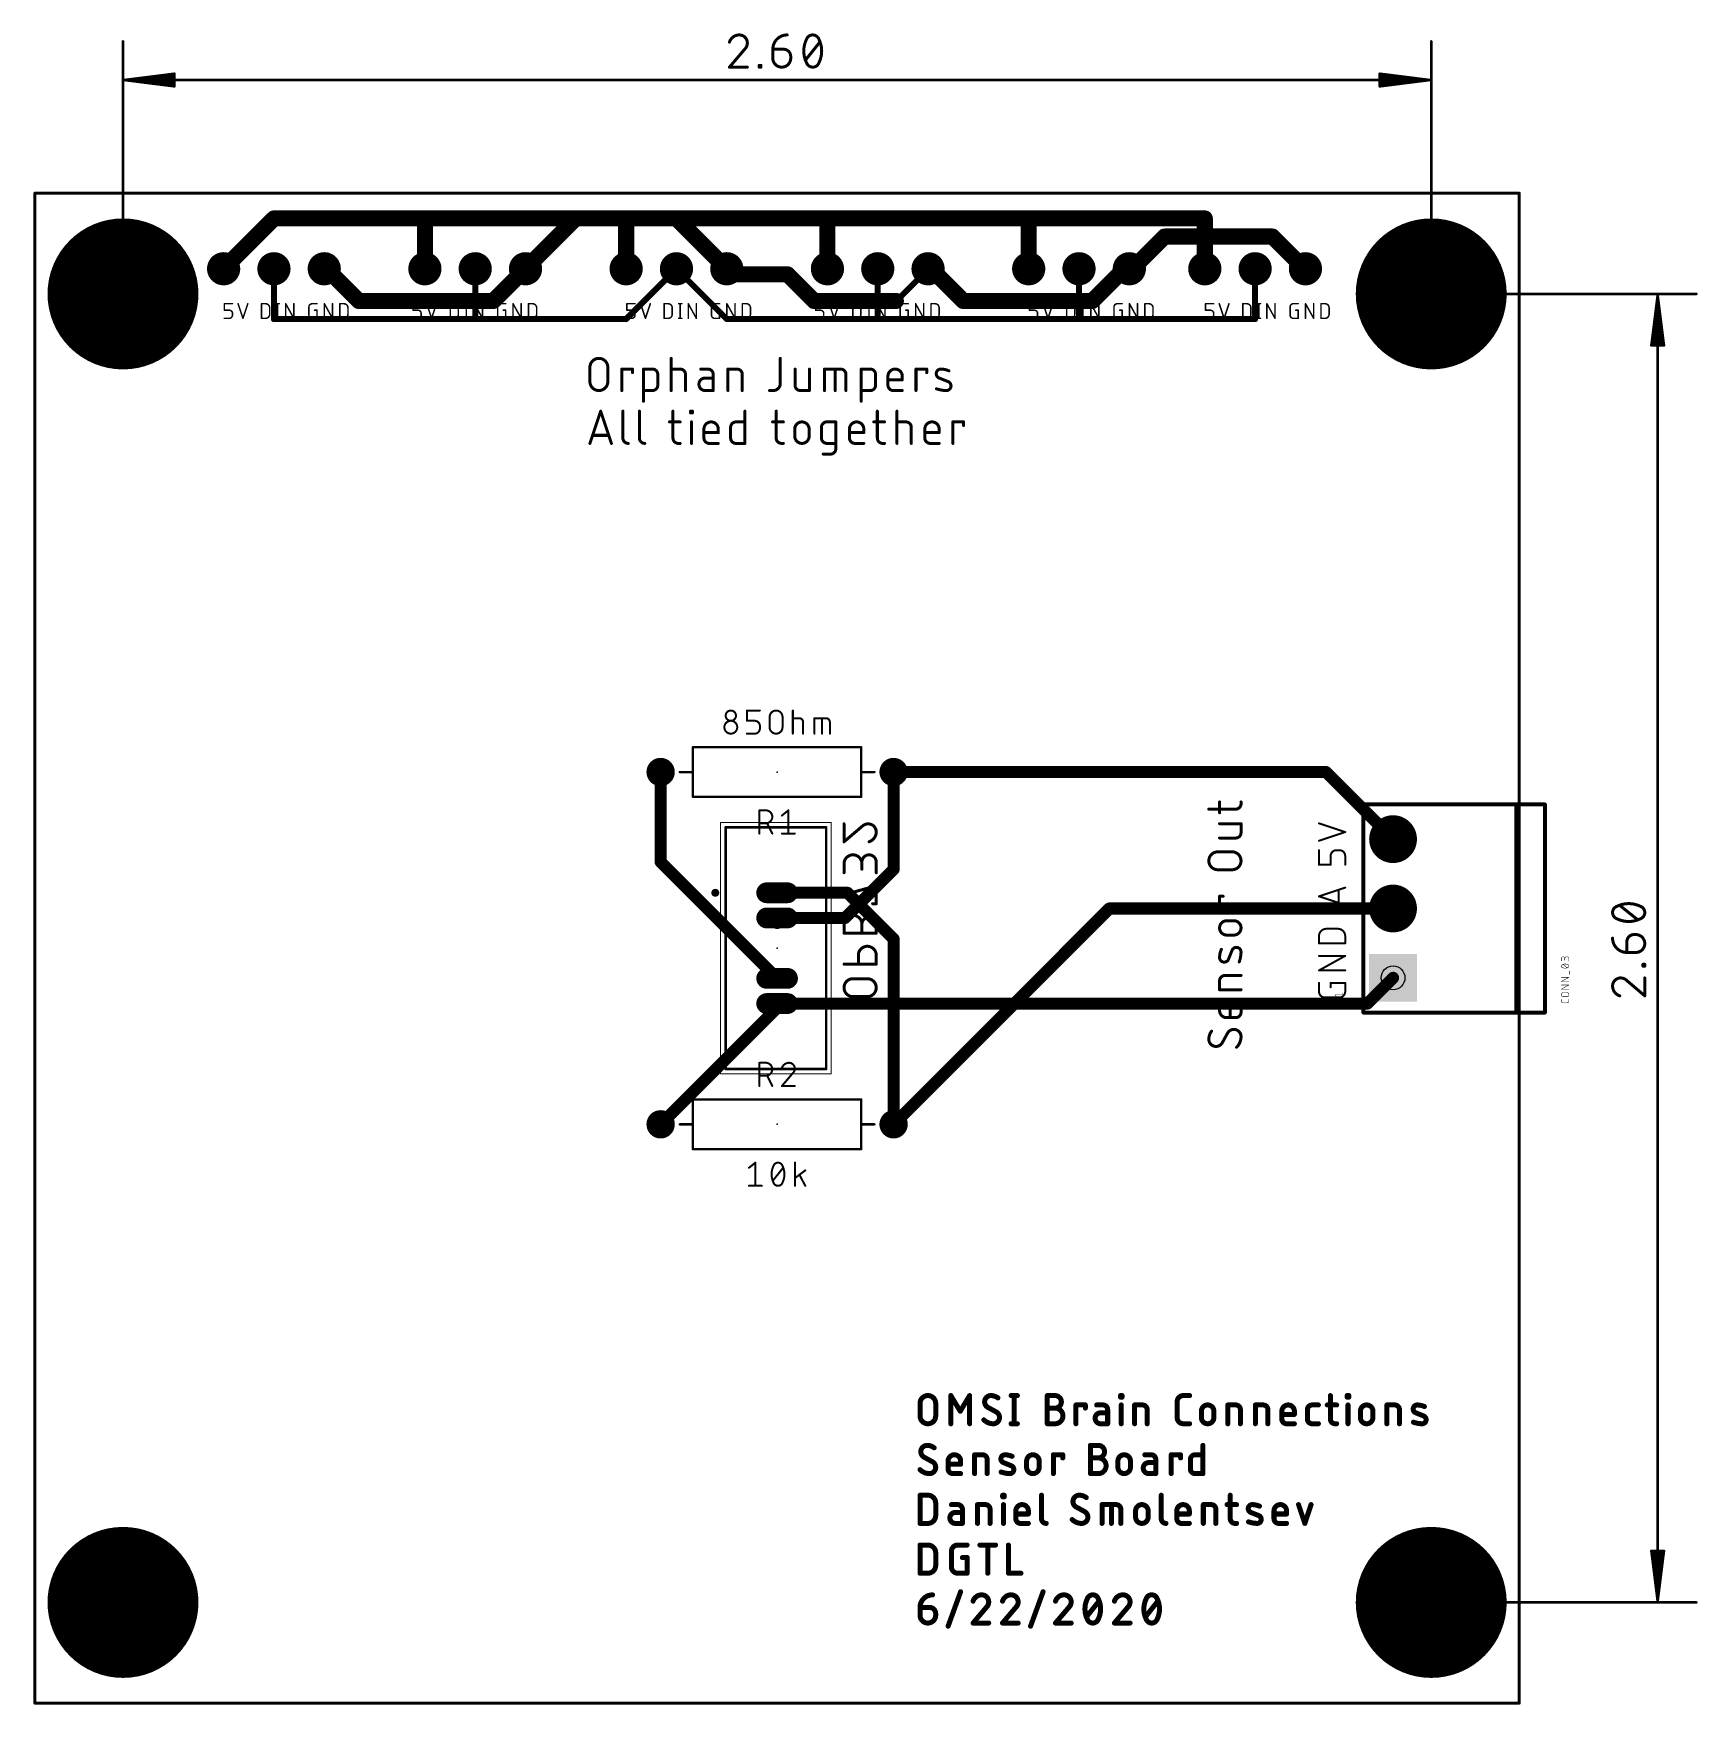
# Model space of a CAD drawing. Extents: x 3.1 to 87.1, y 1.2 to 85.5.
import ezdxf

# ---------------------------------------------------------------- set-up
doc = ezdxf.new("R2010")
doc.units = 0
for name, color, linetype in [('1', 12, 'CONTINUOUS'), ('16', 132, 'CONTINUOUS'), ('17', 110, 'CONTINUOUS'), ('19', 53, 'CONTINUOUS'), ('20', 53, 'CONTINUOUS'), ('21', 40, 'CONTINUOUS'), ('22', 6, 'CONTINUOUS'), ('23', 53, 'CONTINUOUS'), ('24', 53, 'CONTINUOUS'), ('25', 253, 'CONTINUOUS'), ('27', 253, 'CONTINUOUS'), ('28', 253, 'CONTINUOUS'), ('40', 132, 'CONTINUOUS'), ('44', 253, 'CONTINUOUS'), ('47', 253, 'CONTINUOUS'), ('51', 253, 'CONTINUOUS'), ('52', 253, 'CONTINUOUS')]:
    doc.layers.add(name, color=color, linetype=linetype)

# ---------------------------------------------------------------- blocks, each defined once
blk = doc.blocks.new('ROUNDP')
at = {"const_width": 0.5}
blk.add_lwpolyline([(0, -0.25, 1), (0, 0.25, 1), (0, -0.25)], format="xyb", dxfattribs=at)
blk = doc.blocks.new('SQUAREP')
blk.add_solid([(-0.5, -0.5), (0.5, -0.5), (-0.5, 0.5), (0.5, 0.5)])
blk = doc.blocks.new('RECT')
blk.add_solid([(-0.5, -0.5), (0.5, -0.5), (-0.5, 0.5), (0.5, 0.5)])
blk = doc.blocks.new('LONGP100')
at = {"const_width": 1}
blk.add_lwpolyline([(-0.5, 0), (0.5, 0)], dxfattribs=at)
at = {"const_width": 0.5}
for points in [[(-0.5, 0.25, 1), (-0.5, -0.25)], [(0.5, -0.25, 1), (0.5, 0.25)]]:
    blk.add_lwpolyline(points, format="xyb", dxfattribs=at)

msp = doc.modelspace()

# ---------------------------------------------------------------- linework, layer by layer
at = {"layer": '1'}
for points, const_width in [([(15.24, 76.2), (12.7, 73.66)], 0.8128), ([(15.24, 76.2), (22.86, 76.2)], 0.8128), ([(22.86, 76.2), (33.02, 76.2)], 0.8128), ([(22.86, 73.66), (22.86, 76.2)], 0.8128), ([(33.02, 76.2), (43.18, 76.2)], 0.8128), ([(33.02, 73.66), (33.02, 76.2)], 0.8128), ([(43.18, 76.2), (53.34, 76.2)], 0.8128), ([(43.18, 73.66), (43.18, 76.2)], 0.8128), ([(62.23, 76.2), (53.34, 76.2)], 0.8128), ([(53.34, 76.2), (53.34, 73.66)], 0.8128), ([(62.23, 73.66), (62.23, 76.2)], 0.8128), ([(15.24, 73.66), (15.24, 71.12)], 0.3048), ([(25.4, 71.12), (25.4, 73.66)], 0.3048), ([(33.02, 71.12), (35.56, 73.66)], 0.3048), ([(35.56, 73.66), (38.1, 71.12)], 0.3048), ([(45.72, 73.66), (45.72, 71.12)], 0.3048), ([(55.88, 73.66), (55.88, 71.12)], 0.3048), ([(64.77, 71.12), (64.77, 73.66)], 0.3048), ([(15.24, 71.12), (25.4, 71.12)], 0.3048), ([(25.4, 71.12), (33.02, 71.12)], 0.3048), ([(38.1, 71.12), (45.72, 71.12)], 0.3048), ([(45.72, 71.12), (55.88, 71.12)], 0.3048), ([(55.88, 71.12), (64.77, 71.12)], 0.3048), ([(34.76, 43.725), (34.76, 48.26)], 0.6096), ([(40.64, 37.845), (34.76, 43.725)], 0.6096), ([(44.195, 42.165), (40.64, 42.165)], 0.6096), ([(46.52, 39.84), (44.195, 42.165)], 0.6096), ([(46.52, 30.48), (57.412, 41.372)], 0.6096), ([(57.412, 41.372), (71.732, 41.372)], 0.6096), ([(46.52, 30.48), (46.52, 39.84)], 0.6096), ([(34.76, 30.48), (40.64, 36.36)], 0.6096), ([(40.64, 36.36), (40.64, 36.575)], 0.6096)]:
    msp.add_lwpolyline(points, dxfattribs=dict(at, const_width=const_width))
for points, const_width in [([(15.24, 76.4032, 1), (15.24, 75.9968)], 0.4064), ([(15.3837, 76.0563, 1), (15.0963, 76.3437)], 0.4064), ([(22.86, 76.4032, 1), (22.86, 75.9968)], 0.4064), ([(23.0632, 76.2, 1), (22.6568, 76.2)], 0.4064), ([(22.86, 75.9968, 1), (22.86, 76.4032)], 0.4064), ([(33.02, 76.4032, 1), (33.02, 75.9968)], 0.4064), ([(33.2232, 76.2, 1), (32.8168, 76.2)], 0.4064), ([(33.02, 75.9968, 1), (33.02, 76.4032)], 0.4064), ([(43.18, 76.4032, 1), (43.18, 75.9968)], 0.4064), ([(43.3832, 76.2, 1), (42.9768, 76.2)], 0.4064), ([(43.18, 75.9968, 1), (43.18, 76.4032)], 0.4064), ([(53.34, 76.4032, 1), (53.34, 75.9968)], 0.4064), ([(53.5432, 76.2, 1), (53.1368, 76.2)], 0.4064), ([(53.34, 75.9968, 1), (53.34, 76.4032)], 0.4064), ([(62.4332, 76.2, 1), (62.0268, 76.2)], 0.4064), ([(62.23, 75.9968, 1), (62.23, 76.4032)], 0.4064), ([(12.5563, 73.8037, 1), (12.8437, 73.5163)], 0.4064), ([(15.3162, 73.66, 1), (15.1638, 73.66)], 0.1524), ([(22.6568, 73.66, 1), (23.0632, 73.66)], 0.4064), ([(25.4762, 73.66, 1), (25.3238, 73.66)], 0.1524), ([(32.8168, 73.66, 1), (33.2232, 73.66)], 0.4064), ([(35.6139, 73.7139, 1), (35.5061, 73.6061)], 0.1524), ([(35.6139, 73.6061, 1), (35.5061, 73.7139)], 0.1524), ([(42.9768, 73.66, 1), (43.3832, 73.66)], 0.4064), ([(45.7962, 73.66, 1), (45.6438, 73.66)], 0.1524), ([(53.1368, 73.66, 1), (53.5432, 73.66)], 0.4064), ([(55.9562, 73.66, 1), (55.8038, 73.66)], 0.1524), ([(62.0268, 73.66, 1), (62.4332, 73.66)], 0.4064), ([(64.8462, 73.66, 1), (64.6938, 73.66)], 0.1524), ([(15.24, 71.1962, 1), (15.24, 71.0438)], 0.1524), ([(15.1638, 71.12, 1), (15.3162, 71.12)], 0.1524), ([(25.4, 71.1962, 1), (25.4, 71.0438)], 0.1524), ([(25.3238, 71.12, 1), (25.4762, 71.12)], 0.1524), ([(25.4, 71.0438, 1), (25.4, 71.1962)], 0.1524), ([(32.9661, 71.1739, 1), (33.0739, 71.0661)], 0.1524), ([(33.02, 71.0438, 1), (33.02, 71.1962)], 0.1524), ([(38.1, 71.1962, 1), (38.1, 71.0438)], 0.1524), ([(38.0461, 71.0661, 1), (38.1539, 71.1739)], 0.1524), ([(45.72, 71.1962, 1), (45.72, 71.0438)], 0.1524), ([(45.6438, 71.12, 1), (45.7962, 71.12)], 0.1524), ([(45.72, 71.0438, 1), (45.72, 71.1962)], 0.1524), ([(55.88, 71.1962, 1), (55.88, 71.0438)], 0.1524), ([(55.8038, 71.12, 1), (55.9562, 71.12)], 0.1524), ([(55.88, 71.0438, 1), (55.88, 71.1962)], 0.1524), ([(64.6938, 71.12, 1), (64.8462, 71.12)], 0.1524), ([(64.77, 71.0438, 1), (64.77, 71.1962)], 0.1524), ([(34.9124, 48.26, 1), (34.6076, 48.26)], 0.3048), ([(34.8678, 43.8328, 1), (34.6522, 43.6172)], 0.3048), ([(34.6076, 43.725, 1), (34.9124, 43.725)], 0.3048), ([(40.64, 42.3174, 1), (40.64, 42.0126)], 0.3048), ([(44.3028, 42.2728, 1), (44.0872, 42.0572)], 0.3048), ([(44.195, 42.0126, 1), (44.195, 42.3174)], 0.3048), ([(57.412, 41.5244, 1), (57.412, 41.2196)], 0.3048), ([(57.5198, 41.2642, 1), (57.3042, 41.4798)], 0.3048), ([(71.732, 41.2196, 1), (71.732, 41.5244)], 0.3048), ([(46.6724, 39.84, 1), (46.3676, 39.84)], 0.3048), ([(46.4122, 39.7322, 1), (46.6278, 39.9478)], 0.3048), ([(40.5322, 37.7372, 1), (40.7478, 37.9528)], 0.3048), ([(40.7924, 36.575, 1), (40.4876, 36.575)], 0.3048), ([(40.4876, 36.36, 1), (40.7924, 36.36)], 0.3048), ([(40.7478, 36.2522, 1), (40.5322, 36.4678)], 0.3048), ([(34.6522, 30.5878, 1), (34.8678, 30.3722)], 0.3048), ([(46.4122, 30.5878, 1), (46.6278, 30.3722)], 0.3048), ([(46.3676, 30.48, 1), (46.6724, 30.48)], 0.3048)]:
    msp.add_lwpolyline(points, format="xyb", dxfattribs=dict(at, const_width=const_width))
at = {"layer": '16'}
for points, const_width in [([(27.94, 73.66), (30.48, 76.2)], 0.8128), ([(30.48, 76.2), (35.56, 76.2)], 0.8128), ([(35.56, 76.2), (38.1, 73.66)], 0.8128), ([(60.198, 75.2856), (58.6359, 73.7235)], 0.8128), ([(65.6463, 75.2856), (60.198, 75.2856)], 0.8128), ([(67.2719, 73.66), (65.6463, 75.2856)], 0.8128), ([(17.8308, 73.7235), (19.5199, 72.0344)], 0.8128), ([(17.8308, 73.7235), (17.78, 73.66)], 0.3048), ([(26.3144, 72.0344), (27.94, 73.66)], 0.8128), ([(41.1605, 73.3806), (38.0619, 73.3806)], 0.8128), ([(38.0619, 73.3806), (38.1, 73.66)], 0.3048), ([(38.4048, 73.3806), (38.1, 73.66)], 0.3048), ([(41.4909, 73.3806), (38.4048, 73.3806)], 0.3048), ([(42.5067, 72.0344), (41.1605, 73.3806)], 0.8128), ([(42.8625, 72.009), (41.4909, 73.3806)], 0.3048), ([(48.006, 73.3806), (46.6344, 72.009)], 0.3048), ([(48.3489, 73.7235), (50.038, 72.0344)], 0.8128), ([(48.3489, 73.7235), (48.26, 73.66)], 0.3048), ([(56.5534, 72.0344), (58.179, 73.66)], 0.8128), ([(67.31, 73.66), (67.2719, 73.66)], 0.8128), ([(19.5199, 72.0344), (26.3144, 72.0344)], 0.8128), ([(46.6344, 72.0344), (42.5067, 72.0344)], 0.8128), ([(46.6344, 72.009), (42.8625, 72.009)], 0.3048), ([(50.038, 72.0344), (56.5534, 72.0344)], 0.8128), ([(46.52, 48.26), (46.52, 43.345)], 0.6096), ([(46.52, 48.26), (68.344, 48.26)], 0.6096), ([(68.344, 48.26), (71.732, 44.872)], 0.6096), ([(46.52, 43.345), (44.07, 40.895)], 0.6096), ([(40.64, 40.64), (40.64, 40.895)], 0.6096), ([(44.07, 40.895), (40.64, 40.895)], 0.6096), ([(70.435, 36.575), (71.732, 37.872)], 0.6096), ([(40.64, 36.575), (70.435, 36.575)], 0.6096)]:
    msp.add_lwpolyline(points, dxfattribs=dict(at, const_width=const_width))
for points, const_width in [([(30.48, 76.4032, 1), (30.48, 75.9968)], 0.4064), ([(30.6237, 76.0563, 1), (30.3363, 76.3437)], 0.4064), ([(35.7037, 76.3437, 1), (35.4163, 76.0563)], 0.4064), ([(35.56, 75.9968, 1), (35.56, 76.4032)], 0.4064), ([(60.198, 75.4888, 1), (60.198, 75.0824)], 0.4064), ([(60.3417, 75.1419, 1), (60.0543, 75.4293)], 0.4064), ([(65.79, 75.4293, 1), (65.5026, 75.1419)], 0.4064), ([(65.6463, 75.0824, 1), (65.6463, 75.4888)], 0.4064), ([(17.9745, 73.8672, 1), (17.6871, 73.5798)], 0.4064), ([(17.7205, 73.7076, 1), (17.8395, 73.6124)], 0.1524), ([(17.8903, 73.6759, 1), (17.7713, 73.7711)], 0.1524), ([(27.7963, 73.8037, 1), (28.0837, 73.5163)], 0.4064), ([(28.0837, 73.5163, 1), (27.7963, 73.8037)], 0.4064), ([(38.0619, 73.5838, 1), (38.0619, 73.1774)], 0.4064), ([(37.9563, 73.5163, 1), (38.2437, 73.8037)], 0.4064), ([(37.9864, 73.3909, 1), (38.1374, 73.3703)], 0.1524), ([(38.1515, 73.7162, 1), (38.0485, 73.6038)], 0.1524), ([(38.1755, 73.6497, 1), (38.0245, 73.6703)], 0.1524), ([(38.4048, 73.4568, 1), (38.4048, 73.3044)], 0.1524), ([(38.3533, 73.3244, 1), (38.4563, 73.4368)], 0.1524), ([(41.3041, 73.5243, 1), (41.0168, 73.2369)], 0.4064), ([(41.1605, 73.1774, 1), (41.1605, 73.5838)], 0.4064), ([(41.5448, 73.4345, 1), (41.437, 73.3267)], 0.1524), ([(41.4909, 73.3044, 1), (41.4909, 73.4568)], 0.1524), ([(48.0599, 73.3267, 1), (47.9521, 73.4345)], 0.1524), ([(48.4926, 73.8672, 1), (48.2052, 73.5798)], 0.4064), ([(48.2157, 73.722, 1), (48.3043, 73.598)], 0.1524), ([(48.3932, 73.6615, 1), (48.3046, 73.7855)], 0.1524), ([(58.3226, 73.5163, 1), (58.0353, 73.8037)], 0.4064), ([(58.4922, 73.8672, 1), (58.7796, 73.5798)], 0.4064), ([(67.2719, 73.8632, 1), (67.2719, 73.4568)], 0.4064), ([(67.1282, 73.5163, 1), (67.4156, 73.8037)], 0.4064), ([(67.31, 73.4568, 1), (67.31, 73.8632)], 0.4064), ([(19.5199, 72.2376, 1), (19.5199, 71.8312)], 0.4064), ([(19.3762, 71.8907, 1), (19.6636, 72.1781)], 0.4064), ([(26.1707, 72.1781, 1), (26.4581, 71.8907)], 0.4064), ([(26.3144, 71.8312, 1), (26.3144, 72.2376)], 0.4064), ([(42.5067, 72.2376, 1), (42.5067, 71.8312)], 0.4064), ([(42.363, 71.8907, 1), (42.6503, 72.1781)], 0.4064), ([(42.8625, 72.0852, 1), (42.8625, 71.9328)], 0.1524), ([(42.8086, 71.9551, 1), (42.9164, 72.0629)], 0.1524), ([(46.6344, 71.8312, 1), (46.6344, 72.2376)], 0.4064), ([(46.5805, 72.0629, 1), (46.6883, 71.9551)], 0.1524), ([(46.6344, 71.9328, 1), (46.6344, 72.0852)], 0.1524), ([(50.038, 72.2376, 1), (50.038, 71.8312)], 0.4064), ([(49.8943, 71.8907, 1), (50.1817, 72.1781)], 0.4064), ([(56.4097, 72.1781, 1), (56.697, 71.8907)], 0.4064), ([(56.5534, 71.8312, 1), (56.5534, 72.2376)], 0.4064), ([(46.6724, 48.26, 1), (46.3676, 48.26)], 0.3048), ([(46.52, 48.4124, 1), (46.52, 48.1076)], 0.3048), ([(68.4518, 48.3678, 1), (68.2362, 48.1522)], 0.3048), ([(68.344, 48.1076, 1), (68.344, 48.4124)], 0.3048), ([(71.6242, 44.7642, 1), (71.8398, 44.9798)], 0.3048), ([(46.3676, 43.345, 1), (46.6724, 43.345)], 0.3048), ([(46.6278, 43.2372, 1), (46.4122, 43.4528)], 0.3048), ([(40.7924, 40.895, 1), (40.4876, 40.895)], 0.3048), ([(40.64, 41.0474, 1), (40.64, 40.7426)], 0.3048), ([(40.4876, 40.64, 1), (40.7924, 40.64)], 0.3048), ([(43.9622, 41.0028, 1), (44.1778, 40.7872)], 0.3048), ([(44.07, 40.7426, 1), (44.07, 41.0474)], 0.3048), ([(71.8398, 37.7642, 1), (71.6242, 37.9798)], 0.3048), ([(40.64, 36.7274, 1), (40.64, 36.4226)], 0.3048), ([(70.3272, 36.6828, 1), (70.5428, 36.4672)], 0.3048), ([(70.435, 36.4226, 1), (70.435, 36.7274)], 0.3048)]:
    msp.add_lwpolyline(points, format="xyb", dxfattribs=dict(at, const_width=const_width))
at = {"layer": '19'}
for p, q in [((48.006, 73.3806), (48.26, 73.66)), ((58.179, 73.66), (58.42, 73.66)), ((58.6359, 73.7235), (58.42, 73.66))]:
    msp.add_line(p, q, dxfattribs=at)
at = {"layer": '20', "const_width": 0.1524}
for points in [[(3.175, 1.27), (3.175, 77.47)], [(3.175, 77.47), (78.105, 77.47)], [(78.105, 77.47), (78.105, 1.27)], [(78.105, 1.27), (3.175, 1.27)]]:
    msp.add_lwpolyline(points, dxfattribs=at)
at = {"layer": '20', "const_width": 0.0762}
for points in [[(3.2131, 77.47, 1), (3.1369, 77.47)], [(3.175, 77.5081, 1), (3.175, 77.4319)], [(78.1431, 77.47, 1), (78.0669, 77.47)], [(78.105, 77.4319, 1), (78.105, 77.5081)], [(3.175, 1.3081, 1), (3.175, 1.2319)], [(3.1369, 1.27, 1), (3.2131, 1.27)], [(78.0669, 1.27, 1), (78.1431, 1.27)], [(78.105, 1.2319, 1), (78.105, 1.3081)]]:
    msp.add_lwpolyline(points, format="xyb", dxfattribs=at)
at = {"layer": '21'}
for points, const_width in [([(44.89, 49.51), (36.39, 49.51)], 0.12), ([(36.39, 49.51), (36.39, 47.01)], 0.12), ([(44.89, 47.01), (44.89, 49.51)], 0.12), ([(36.39, 48.26), (35.729, 48.26)], 0.12), ([(44.89, 48.26), (45.551, 48.26)], 0.12), ([(36.39, 47.01), (44.89, 47.01)], 0.12), ([(62.4332, 46.3871), (63.7879, 46.3871)], 0.1524), ([(62.9751, 46.2065), (62.9751, 46.7484)], 0.1524), ([(64.0588, 46.6581), (64.0588, 46.7484)], 0.1524), ([(70.237, 39.622), (70.237, 46.622)], 0.2032), ([(70.237, 46.622), (77.961, 46.622)], 0.2032), ([(77.961, 46.622), (79.396, 46.622)], 0.2032), ([(77.961, 46.622), (77.961, 39.622)], 0.2032), ([(79.396, 46.622), (79.396, 39.622)], 0.2032), ([(64.0588, 45.6519), (62.9751, 45.6519)], 0.1524), ([(64.0588, 45.2004), (64.0588, 45.6519)], 0.1524), ([(69.3166, 45.2289), (67.9958, 45.6692)], 0.1016), ([(62.9751, 44.9294), (63.7879, 44.9294)], 0.1524), ([(67.9958, 44.7887), (69.3166, 45.2289)], 0.1016), ([(62.8848, 44.2312), (63.6072, 44.2312)], 0.1524), ([(67.9958, 43.5819), (67.9958, 44.3157)], 0.1016), ([(68.5828, 44.0222), (68.5828, 43.5819)], 0.1016), ([(69.0231, 44.3157), (68.8763, 44.3157)], 0.1016), ([(69.3166, 43.5819), (69.3166, 44.0222)], 0.1016), ([(63.6072, 43.3281), (62.8848, 43.3281)], 0.1524), ([(68.5828, 43.5819), (67.9958, 43.5819)], 0.1016), ([(67.9958, 41.9859), (69.3166, 42.4261)], 0.1016), ([(68.9864, 42.3161), (68.9864, 41.6557)], 0.1016), ([(62.9751, 41.4469), (62.9751, 41.9888)], 0.1524), ([(62.9751, 41.9888), (63.1557, 41.9888)], 0.1524), ([(64.0588, 41.4469), (62.9751, 41.4469)], 0.1524), ([(69.3166, 41.5456), (67.9958, 41.9859)], 0.1016), ([(63.3363, 40.7541), (63.6976, 40.7541)], 0.1524), ([(63.6976, 40.0316), (63.3363, 40.0316)], 0.1524), ([(67.9958, 39.6134), (67.9958, 39.9803)], 0.1016), ([(69.3166, 39.6134), (67.9958, 39.6134)], 0.1016), ([(68.3627, 40.3472), (68.9497, 40.3472)], 0.1016), ([(69.3166, 39.9803), (69.3166, 39.6134)], 0.1016), ([(70.237, 36.122), (70.237, 39.622)], 0.2032), ([(77.961, 39.622), (77.961, 36.122)], 0.2032), ([(79.396, 39.622), (79.396, 36.122)], 0.2032), ([(63.6072, 39.264), (63.4266, 38.8124)], 0.1524), ([(67.9958, 38.2479), (69.3166, 38.9817)], 0.1016), ([(69.3166, 38.9817), (67.9958, 38.9817)], 0.1016), ([(63.246, 37.9926), (64.0588, 37.9926)], 0.1524), ([(69.3166, 38.2479), (67.9958, 38.2479)], 0.1016), ([(62.9751, 37.2701), (62.9751, 37.7217)], 0.1524), ([(64.0588, 37.2701), (62.9751, 37.2701)], 0.1524), ([(67.9958, 37.1759), (67.9958, 37.6162)], 0.1016), ([(68.5828, 37.396), (68.5828, 37.6162)], 0.1016), ([(68.5828, 37.6162), (69.3166, 37.6162)], 0.1016), ([(69.3166, 37.6162), (69.3166, 37.1759)], 0.1016), ([(63.3363, 36.5858), (63.5169, 36.5858)], 0.1524), ([(63.5169, 36.5858), (63.5169, 35.8633)], 0.1524), ([(64.0588, 36.5858), (64.0588, 36.1343)], 0.1524), ([(69.0231, 36.8824), (68.2893, 36.8824)], 0.1016), ([(63.7879, 35.8633), (63.3363, 35.8633)], 0.1524), ([(77.961, 36.122), (70.237, 36.122)], 0.2032), ([(79.396, 36.122), (77.961, 36.122)], 0.2032), ([(63.3815, 35.0887), (63.1105, 34.592)], 0.1524), ([(36.39, 31.73), (36.39, 29.23)], 0.12), ([(44.89, 31.73), (36.39, 31.73)], 0.12), ([(44.89, 29.23), (44.89, 31.73)], 0.12), ([(36.39, 30.48), (35.729, 30.48)], 0.12), ([(44.89, 30.48), (45.551, 30.48)], 0.12), ([(36.39, 29.23), (44.89, 29.23)], 0.12), ([(49.411, 15.367), (49.411, 16.7894)], 0.254), ([(49.411, 16.7894), (49.8852, 15.9992)], 0.254), ([(49.8852, 15.9992), (50.3593, 16.7894)], 0.254), ([(50.3593, 16.7894), (50.3593, 15.367)], 0.254), ([(52.4525, 16.7894), (52.7686, 16.7894)], 0.254), ([(52.6106, 16.7894), (52.6106, 15.367)], 0.254), ([(54.2775, 15.367), (54.2775, 16.7894)], 0.254), ([(54.2775, 16.7894), (54.6726, 16.7894)], 0.254), ([(57.9723, 16.7104), (57.9723, 16.7894)], 0.254), ([(57.9723, 16.7894), (58.0513, 16.7894)], 0.254), ([(58.0513, 16.7894), (58.0513, 16.7104)], 0.254), ([(61.1479, 16.7894), (61.464, 16.7894)], 0.254), ([(68.5699, 16.7894), (68.5699, 15.6041)], 0.254), ([(69.4189, 16.7104), (69.4189, 16.7894)], 0.254), ([(69.4189, 16.7894), (69.498, 16.7894)], 0.254), ([(69.498, 16.7894), (69.498, 16.7104)], 0.254), ([(47.8548, 15.7621), (47.8548, 16.3943)], 0.254), ([(48.645, 16.3943), (48.645, 15.7621)], 0.254), ([(51.7079, 15.9597), (51.2733, 16.1967)], 0.254), ([(54.2775, 16.1572), (54.6726, 16.1572)], 0.254), ([(55.7257, 15.367), (55.7257, 16.3153)], 0.254), ([(55.7257, 16.3153), (56.1998, 16.3153)], 0.254), ([(56.1998, 16.3153), (56.1998, 16.1572)], 0.254), ([(57.0892, 16.3153), (56.7731, 16.3153)], 0.254), ([(57.3263, 15.9202), (56.9707, 15.9202)], 0.254), ([(57.3263, 15.367), (57.3263, 16.0782)], 0.254), ([(58.0513, 16.7104), (57.9723, 16.7104)], 0.254), ([(58.0118, 15.367), (58.0118, 16.3153)], 0.254), ([(58.6868, 15.367), (58.6868, 16.3153)], 0.254), ([(58.6868, 16.3153), (59.0819, 16.3153)], 0.254), ([(59.3189, 16.0782), (59.3189, 15.367)], 0.254), ([(60.8318, 15.6831), (60.8318, 16.4733)], 0.254), ([(62.0563, 15.6831), (62.0563, 15.9992)], 0.254), ([(62.6885, 15.9992), (62.6885, 15.6831)], 0.254), ([(63.3943, 15.367), (63.3943, 16.3153)], 0.254), ([(63.3943, 16.3153), (63.7894, 16.3153)], 0.254), ([(64.0264, 16.0782), (64.0264, 15.367)], 0.254), ([(64.7817, 15.367), (64.7817, 16.3153)], 0.254), ([(64.7817, 16.3153), (65.1769, 16.3153)], 0.254), ([(65.4139, 16.0782), (65.4139, 15.367)], 0.254), ([(66.1197, 15.6041), (66.1197, 15.9992)], 0.254), ([(66.7518, 15.9992), (66.7518, 15.8411)], 0.254), ([(67.4105, 15.6041), (67.4105, 16.0782)], 0.254), ([(67.6476, 16.3153), (67.9637, 16.3153)], 0.254), ([(68.4119, 16.3153), (68.886, 16.3153)], 0.254), ([(69.498, 16.7104), (69.4189, 16.7104)], 0.254), ([(69.4585, 15.367), (69.4585, 16.3153)], 0.254), ([(70.0839, 15.6831), (70.0839, 15.9992)], 0.254), ([(70.716, 15.9992), (70.716, 15.6831)], 0.254), ([(71.4218, 15.367), (71.4218, 16.3153)], 0.254), ([(71.4218, 16.3153), (71.8169, 16.3153)], 0.254), ([(72.054, 16.0782), (72.054, 15.367)], 0.254), ([(73.2734, 15.7621), (72.8782, 15.9202)], 0.254), ([(52.4525, 15.367), (52.7686, 15.367)], 0.254), ([(54.6726, 15.367), (54.2775, 15.367)], 0.254), ([(56.9707, 15.367), (57.3263, 15.367)], 0.254), ([(61.464, 15.367), (61.1479, 15.367)], 0.254), ([(66.7518, 15.8411), (66.1197, 15.8411)], 0.254), ([(66.7518, 15.367), (66.3567, 15.367)], 0.254), ([(67.9637, 15.367), (67.6476, 15.367)], 0.254), ([(68.807, 15.367), (68.886, 15.367)], 0.254), ([(56.4578, 12.8524), (56.4578, 14.2748)], 0.254), ([(56.4578, 14.2748), (56.8529, 14.2748)], 0.254), ([(62.1329, 14.2748), (62.1329, 12.8524)], 0.254), ([(48.487, 13.4451), (48.0524, 13.6821)], 0.254), ([(49.2718, 13.0895), (49.2718, 13.4846)], 0.254), ([(49.9039, 13.4846), (49.9039, 13.3265)], 0.254), ([(50.6097, 12.8524), (50.6097, 13.8007)], 0.254), ([(50.6097, 13.8007), (51.0048, 13.8007)], 0.254), ([(51.2419, 13.5636), (51.2419, 12.8524)], 0.254), ([(52.4613, 13.2475), (52.0661, 13.4056)], 0.254), ([(53.236, 13.1685), (53.236, 13.4846)], 0.254), ([(53.8682, 13.4846), (53.8682, 13.1685)], 0.254), ([(54.586, 12.8524), (54.586, 13.8007)], 0.254), ([(54.586, 13.8007), (55.0601, 13.8007)], 0.254), ([(55.0601, 13.8007), (55.0601, 13.6426)], 0.254), ([(56.4578, 13.6426), (56.8529, 13.6426)], 0.254), ([(57.8444, 13.1685), (57.8444, 13.4846)], 0.254), ([(58.4766, 13.4846), (58.4766, 13.1685)], 0.254), ([(59.5173, 13.8007), (59.2012, 13.8007)], 0.254), ([(59.7544, 13.4056), (59.3988, 13.4056)], 0.254), ([(59.7544, 12.8524), (59.7544, 13.5636)], 0.254), ([(60.5323, 12.8524), (60.5323, 13.8007)], 0.254), ([(60.5323, 13.8007), (61.0064, 13.8007)], 0.254), ([(61.0064, 13.8007), (61.0064, 13.6426)], 0.254), ([(61.5007, 13.0895), (61.5007, 13.5636)], 0.254), ([(61.7378, 13.8007), (62.1329, 13.8007)], 0.254), ([(49.9039, 13.3265), (49.2718, 13.3265)], 0.254), ([(49.9039, 12.8524), (49.5088, 12.8524)], 0.254), ([(56.8529, 12.8524), (56.4578, 12.8524)], 0.254), ([(59.3988, 12.8524), (59.7544, 12.8524)], 0.254), ([(62.1329, 12.8524), (61.7378, 12.8524)], 0.254), ([(47.8548, 10.3378), (47.8548, 11.7602)], 0.254), ([(47.8548, 11.7602), (48.2499, 11.7602)], 0.254), ([(52.026, 11.6812), (52.026, 11.7602)], 0.254), ([(52.026, 11.7602), (52.105, 11.7602)], 0.254), ([(52.105, 11.6812), (52.026, 11.6812)], 0.254), ([(52.105, 11.7602), (52.105, 11.6812)], 0.254), ([(53.9877, 11.7602), (53.9877, 10.5749)], 0.254), ([(60.0331, 11.7602), (60.0331, 10.5749)], 0.254), ([(63.5156, 11.7602), (63.5156, 10.5749)], 0.254), ([(48.645, 11.3651), (48.645, 10.7329)], 0.254), ([(49.7554, 11.2861), (49.4394, 11.2861)], 0.254), ([(49.9925, 10.891), (49.6369, 10.891)], 0.254), ([(49.9925, 10.3378), (49.9925, 11.049)], 0.254), ([(50.7584, 10.3378), (50.7584, 11.2861)], 0.254), ([(50.7584, 11.2861), (51.1535, 11.2861)], 0.254), ([(51.3905, 11.049), (51.3905, 10.3378)], 0.254), ([(52.0655, 10.3378), (52.0655, 11.2861)], 0.254), ([(52.6909, 10.5749), (52.6909, 10.97)], 0.254), ([(53.3231, 10.97), (53.3231, 10.8119)], 0.254), ([(56.1677, 10.9305), (55.733, 11.1675)], 0.254), ([(57.0421, 10.3378), (57.0421, 11.2861)], 0.254), ([(57.0421, 11.2861), (57.7533, 11.2861)], 0.254), ([(57.5163, 10.3378), (57.5163, 11.2861)], 0.254), ([(57.9904, 11.049), (57.9904, 10.3378)], 0.254), ([(58.7363, 10.6539), (58.7363, 10.97)], 0.254), ([(59.3685, 10.97), (59.3685, 10.6539)], 0.254), ([(60.8175, 10.5749), (60.8175, 10.97)], 0.254), ([(61.4497, 10.97), (61.4497, 10.8119)], 0.254), ([(62.1555, 10.3378), (62.1555, 11.2861)], 0.254), ([(62.1555, 11.2861), (62.5506, 11.2861)], 0.254), ([(62.7876, 11.049), (62.7876, 10.3378)], 0.254), ([(63.3575, 11.2861), (63.8317, 11.2861)], 0.254), ([(64.9485, 10.7329), (64.5534, 10.891)], 0.254), ([(65.7232, 10.5749), (65.7232, 10.97)], 0.254), ([(66.3554, 10.97), (66.3554, 10.8119)], 0.254), ([(66.9621, 11.2861), (67.2781, 10.3378)], 0.254), ([(67.2781, 10.3378), (67.5942, 11.2861)], 0.254), ([(48.2499, 10.3378), (47.8548, 10.3378)], 0.254), ([(49.6369, 10.3378), (49.9925, 10.3378)], 0.254), ([(53.3231, 10.8119), (52.6909, 10.8119)], 0.254), ([(53.3231, 10.3378), (52.928, 10.3378)], 0.254), ([(61.4497, 10.8119), (60.8175, 10.8119)], 0.254), ([(61.4497, 10.3378), (61.0546, 10.3378)], 0.254), ([(63.7526, 10.3378), (63.8317, 10.3378)], 0.254), ([(66.3554, 10.8119), (65.7232, 10.8119)], 0.254), ([(66.3554, 10.3378), (65.9603, 10.3378)], 0.254), ([(47.8548, 7.8232), (47.8548, 9.2456)], 0.254), ([(47.8548, 9.2456), (48.2499, 9.2456)], 0.254), ([(49.7566, 9.2456), (50.2307, 9.2456)], 0.254), ([(50.8775, 9.2456), (51.6678, 9.2456)], 0.254), ([(51.2726, 7.8232), (51.2726, 9.2456)], 0.254), ([(52.3188, 9.2456), (52.3188, 7.8232)], 0.254), ([(48.645, 8.8505), (48.645, 8.2183)], 0.254), ([(49.4405, 8.1393), (49.4405, 8.9295)], 0.254), ([(49.9937, 8.6134), (50.2307, 8.6134)], 0.254), ([(50.2307, 8.6134), (50.2307, 7.8232)], 0.254), ([(48.2499, 7.8232), (47.8548, 7.8232)], 0.254), ([(50.2307, 7.8232), (49.7566, 7.8232)], 0.254), ([(52.3188, 7.8232), (52.9509, 7.8232)], 0.254), ([(49.2718, 5.1506), (49.9039, 6.889)], 0.254), ([(53.4342, 5.1506), (54.0664, 6.889)], 0.254), ([(47.8548, 6.0988), (48.329, 6.0988)], 0.254), ([(47.8548, 5.7037), (47.8548, 6.0988)], 0.254), ([(48.645, 5.7827), (48.645, 5.7037)], 0.254), ([(51.2024, 6.0988), (50.5307, 5.3086)], 0.254), ([(52.6889, 6.0988), (52.0172, 5.3086)], 0.254), ([(55.3648, 6.0988), (54.6931, 5.3086)], 0.254), ([(56.2587, 5.6247), (56.8909, 6.4149)], 0.254), ([(58.3379, 6.0988), (57.6662, 5.3086)], 0.254), ([(59.2318, 5.6247), (59.864, 6.4149)], 0.254), ([(50.5307, 5.3086), (51.3209, 5.3086)], 0.254), ([(52.0172, 5.3086), (52.8075, 5.3086)], 0.254), ([(54.6931, 5.3086), (55.4833, 5.3086)], 0.254), ([(57.6662, 5.3086), (58.4565, 5.3086)], 0.254)]:
    msp.add_lwpolyline(points, dxfattribs=dict(at, const_width=const_width))
for points, const_width in [([(36.39, 49.54, 1), (36.39, 49.48)], 0.06), ([(36.42, 49.51, 1), (36.36, 49.51)], 0.06), ([(44.92, 49.51, 1), (44.86, 49.51)], 0.06), ([(44.89, 49.48, 1), (44.89, 49.54)], 0.06), ([(35.729, 48.29, 1), (35.729, 48.23)], 0.06), ([(36.39, 48.23, 1), (36.39, 48.29)], 0.06), ([(44.89, 48.29, 1), (44.89, 48.23)], 0.06), ([(45.551, 48.23, 1), (45.551, 48.29)], 0.06), ([(36.39, 47.04, 1), (36.39, 46.98)], 0.06), ([(36.36, 47.01, 1), (36.42, 47.01)], 0.06), ([(44.86, 47.01, 1), (44.92, 47.01)], 0.06), ([(44.89, 46.98, 1), (44.89, 47.04)], 0.06), ([(62.4332, 46.4252, 1), (62.4332, 46.349)], 0.0762), ([(63.0132, 46.7484, 1), (62.937, 46.7484)], 0.0762), ([(63.7879, 46.3871, 0.4142), (64.0588, 46.6581)], 0.1524), ([(63.7879, 46.4252, 1), (63.7879, 46.349)], 0.0762), ([(63.7879, 46.349, 1), (63.7879, 46.4252)], 0.0762), ([(64.0969, 46.7484, 1), (64.0207, 46.7484)], 0.0762), ([(64.0969, 46.6581, 1), (64.0207, 46.6581)], 0.0762), ([(64.0207, 46.6581, 1), (64.0969, 46.6581)], 0.0762), ([(70.2878, 46.622, 1), (70.1862, 46.622)], 0.1016), ([(70.237, 46.6728, 1), (70.237, 46.5712)], 0.1016), ([(77.961, 46.6728, 1), (77.961, 46.5712)], 0.1016), ([(78.0118, 46.622, 1), (77.9102, 46.622)], 0.1016), ([(77.961, 46.5712, 1), (77.961, 46.6728)], 0.1016), ([(79.4468, 46.622, 1), (79.3452, 46.622)], 0.1016), ([(79.396, 46.5712, 1), (79.396, 46.6728)], 0.1016), ([(62.937, 46.2065, 1), (63.0132, 46.2065)], 0.0762), ([(62.9751, 45.69, 1), (62.9751, 45.6138)], 0.0762), ([(64.0969, 45.6519, 1), (64.0207, 45.6519)], 0.0762), ([(64.0588, 45.6138, 1), (64.0588, 45.69)], 0.0762), ([(68.0038, 45.6933, 1), (67.9878, 45.6451)], 0.0508), ([(62.9751, 44.9675, 1), (62.9751, 44.8913)], 0.0762), ([(63.7879, 44.9294, 0.4142), (64.0588, 45.2004)], 0.1524), ([(63.7879, 44.9675, 1), (63.7879, 44.8913)], 0.0762), ([(63.7879, 44.8913, 1), (63.7879, 44.9675)], 0.0762), ([(64.0969, 45.2004, 1), (64.0207, 45.2004)], 0.0762), ([(64.0207, 45.2004, 1), (64.0969, 45.2004)], 0.0762), ([(67.9878, 44.8128, 1), (68.0038, 44.7646)], 0.0508), ([(69.3246, 45.2048, 1), (69.3086, 45.253)], 0.0508), ([(69.3086, 45.2048, 1), (69.3246, 45.253)], 0.0508), ([(62.8848, 44.2312, 1), (62.8848, 43.3281)], 0.1524), ([(62.8848, 44.2693, 1), (62.8848, 44.1931)], 0.0762), ([(62.8848, 44.1931, 1), (62.8848, 44.2693)], 0.0762), ([(63.6072, 43.3281, 1), (63.6072, 44.2312)], 0.1524), ([(63.6072, 44.2693, 1), (63.6072, 44.1931)], 0.0762), ([(63.6072, 44.1931, 1), (63.6072, 44.2693)], 0.0762), ([(68.0212, 44.3157, 1), (67.9704, 44.3157)], 0.0508), ([(68.8763, 44.3157, 0.4142), (68.5828, 44.0222)], 0.1016), ([(68.6082, 44.0222, 1), (68.5574, 44.0222)], 0.0508), ([(68.5574, 44.0222, 1), (68.6082, 44.0222)], 0.0508), ([(68.8763, 44.3411, 1), (68.8763, 44.2903)], 0.0508), ([(68.8763, 44.2903, 1), (68.8763, 44.3411)], 0.0508), ([(69.3166, 44.0222, 0.4142), (69.0231, 44.3157)], 0.1016), ([(69.0231, 44.3411, 1), (69.0231, 44.2903)], 0.0508), ([(69.0231, 44.2903, 1), (69.0231, 44.3411)], 0.0508), ([(69.342, 44.0222, 1), (69.2912, 44.0222)], 0.0508), ([(69.2912, 44.0222, 1), (69.342, 44.0222)], 0.0508), ([(62.8848, 43.3662, 1), (62.8848, 43.29)], 0.0762), ([(62.8848, 43.29, 1), (62.8848, 43.3662)], 0.0762), ([(63.6072, 43.3662, 1), (63.6072, 43.29)], 0.0762), ([(63.6072, 43.29, 1), (63.6072, 43.3662)], 0.0762), ([(67.9958, 43.6073, 1), (67.9958, 43.5565)], 0.0508), ([(67.9704, 43.5819, 1), (68.0212, 43.5819)], 0.0508), ([(68.5574, 43.5819, 1), (68.6082, 43.5819)], 0.0508), ([(68.5828, 43.5565, 1), (68.5828, 43.6073)], 0.0508), ([(69.2912, 43.5819, 1), (69.342, 43.5819)], 0.0508), ([(69.0118, 42.3161, 1), (68.961, 42.3161)], 0.0508), ([(69.3246, 42.402, 1), (69.3086, 42.4502)], 0.0508), ([(63.0132, 41.9888, 1), (62.937, 41.9888)], 0.0762), ([(62.9751, 42.0269, 1), (62.9751, 41.9507)], 0.0762), ([(62.9751, 41.485, 1), (62.9751, 41.4088)], 0.0762), ([(62.937, 41.4469, 1), (63.0132, 41.4469)], 0.0762), ([(63.1557, 41.9507, 1), (63.1557, 42.0269)], 0.0762), ([(64.0588, 41.4088, 1), (64.0588, 41.485)], 0.0762), ([(68.0038, 42.01, 1), (67.9878, 41.9618)], 0.0508), ([(67.9878, 42.01, 1), (68.0038, 41.9618)], 0.0508), ([(68.961, 41.6557, 1), (69.0118, 41.6557)], 0.0508), ([(69.3086, 41.5215, 1), (69.3246, 41.5697)], 0.0508), ([(63.3363, 40.7541, 1), (63.3363, 40.0316)], 0.1524), ([(63.3363, 40.7922, 1), (63.3363, 40.716)], 0.0762), ([(63.3363, 40.716, 1), (63.3363, 40.7922)], 0.0762), ([(63.6976, 40.0316, 1), (63.6976, 40.7541)], 0.1524), ([(63.6976, 40.7922, 1), (63.6976, 40.716)], 0.0762), ([(63.6976, 40.716, 1), (63.6976, 40.7922)], 0.0762), ([(63.3363, 40.0697, 1), (63.3363, 39.9935)], 0.0762), ([(63.3363, 39.9935, 1), (63.3363, 40.0697)], 0.0762), ([(63.6976, 40.0697, 1), (63.6976, 39.9935)], 0.0762), ([(63.6976, 39.9935, 1), (63.6976, 40.0697)], 0.0762), ([(68.3627, 40.3472, 0.4142), (67.9958, 39.9803)], 0.1016), ([(68.0212, 39.9803, 1), (67.9704, 39.9803)], 0.0508), ([(67.9704, 39.9803, 1), (68.0212, 39.9803)], 0.0508), ([(67.9958, 39.6388, 1), (67.9958, 39.588)], 0.0508), ([(68.3627, 40.3726, 1), (68.3627, 40.3218)], 0.0508), ([(68.3627, 40.3218, 1), (68.3627, 40.3726)], 0.0508), ([(69.3166, 39.9803, 0.4142), (68.9497, 40.3472)], 0.1016), ([(68.9497, 40.3726, 1), (68.9497, 40.3218)], 0.0508), ([(68.9497, 40.3218, 1), (68.9497, 40.3726)], 0.0508), ([(69.342, 39.9803, 1), (69.2912, 39.9803)], 0.0508), ([(69.2912, 39.9803, 1), (69.342, 39.9803)], 0.0508), ([(69.3166, 39.588, 1), (69.3166, 39.6388)], 0.0508), ([(70.2878, 39.622, 1), (70.1862, 39.622)], 0.1016), ([(70.1862, 39.622, 1), (70.2878, 39.622)], 0.1016), ([(78.0118, 39.622, 1), (77.9102, 39.622)], 0.1016), ([(77.9102, 39.622, 1), (78.0118, 39.622)], 0.1016), ([(79.4468, 39.622, 1), (79.3452, 39.622)], 0.1016), ([(79.3452, 39.622, 1), (79.4468, 39.622)], 0.1016), ([(63.0654, 39.3091, 0.1026), (62.9751, 38.9027)], 0.1524), ([(63.0132, 38.9022, 1), (62.937, 38.9033)], 0.0762), ([(62.9751, 38.9027, 0.8318), (63.4266, 38.8124)], 0.1524), ([(62.937, 38.9033, 1), (63.0132, 38.9022)], 0.0762), ([(63.1001, 39.2935, 1), (63.0306, 39.3248)], 0.0762), ([(63.3913, 38.8266, 1), (63.462, 38.7983)], 0.0762), ([(63.462, 38.7983, 1), (63.3912, 38.8266)], 0.0762), ([(64.0588, 39.1737, 0.8318), (63.6072, 39.264)], 0.1524), ([(63.5719, 39.2781, 1), (63.6426, 39.2498)], 0.0762), ([(63.6426, 39.2498, 1), (63.5719, 39.2781)], 0.0762), ([(63.9685, 38.6769, 0.083), (64.0588, 39.1737)], 0.1524), ([(64.0969, 39.1731, 1), (64.0207, 39.1742)], 0.0762), ([(64.0207, 39.1742, 1), (64.0969, 39.1731)], 0.0762), ([(67.9704, 39.6134, 1), (68.0212, 39.6134)], 0.0508), ([(67.9958, 39.0071, 1), (67.9958, 38.9563)], 0.0508), ([(69.2912, 39.6134, 1), (69.342, 39.6134)], 0.0508), ([(69.3289, 38.9595, 1), (69.3043, 39.0039)], 0.0508), ([(69.3166, 38.9563, 1), (69.3166, 39.0071)], 0.0508), ([(63.246, 37.9926, 0.4142), (62.9751, 37.7217)], 0.1524), ([(63.246, 38.0307, 1), (63.246, 37.9545)], 0.0762), ([(63.246, 37.9545, 1), (63.246, 38.0307)], 0.0762), ([(63.9326, 38.6898, 1), (64.0043, 38.664)], 0.0762), ([(64.0588, 37.9545, 1), (64.0588, 38.0307)], 0.0762), ([(67.9958, 38.2733, 1), (67.9958, 38.2225)], 0.0508), ([(67.9835, 38.2701, 1), (68.0081, 38.2257)], 0.0508), ([(69.3166, 38.2225, 1), (69.3166, 38.2733)], 0.0508), ([(63.0132, 37.7217, 1), (62.937, 37.7217)], 0.0762), ([(62.937, 37.7217, 1), (63.0132, 37.7217)], 0.0762), ([(62.9751, 37.3082, 1), (62.9751, 37.232)], 0.0762), ([(62.937, 37.2701, 1), (63.0132, 37.2701)], 0.0762), ([(64.0588, 37.232, 1), (64.0588, 37.3082)], 0.0762), ([(68.0212, 37.6162, 1), (67.9704, 37.6162)], 0.0508), ([(67.9958, 37.1759, 0.4142), (68.2893, 36.8824)], 0.1016), ([(68.0212, 37.1759, 1), (67.9704, 37.1759)], 0.0508), ([(67.9704, 37.1759, 1), (68.0212, 37.1759)], 0.0508), ([(68.6082, 37.6162, 1), (68.5574, 37.6162)], 0.0508), ([(68.5828, 37.6416, 1), (68.5828, 37.5908)], 0.0508), ([(68.5574, 37.396, 1), (68.6082, 37.396)], 0.0508), ([(69.0231, 36.8824, 0.4142), (69.3166, 37.1759)], 0.1016), ([(69.342, 37.6162, 1), (69.2912, 37.6162)], 0.0508), ([(69.342, 37.1759, 1), (69.2912, 37.1759)], 0.0508), ([(69.2912, 37.1759, 1), (69.342, 37.1759)], 0.0508), ([(69.3166, 37.5908, 1), (69.3166, 37.6416)], 0.0508), ([(63.3363, 36.5858, 1), (63.3363, 35.8633)], 0.1524), ([(63.3363, 36.6239, 1), (63.3363, 36.5477)], 0.0762), ([(63.3363, 36.5477, 1), (63.3363, 36.6239)], 0.0762), ([(63.555, 36.5858, 1), (63.4788, 36.5858)], 0.0762), ([(63.5169, 36.5477, 1), (63.5169, 36.6239)], 0.0762), ([(64.0969, 36.5858, 1), (64.0207, 36.5858)], 0.0762), ([(68.2893, 36.9078, 1), (68.2893, 36.857)], 0.0508), ([(68.2893, 36.857, 1), (68.2893, 36.9078)], 0.0508), ([(69.0231, 36.9078, 1), (69.0231, 36.857)], 0.0508), ([(69.0231, 36.857, 1), (69.0231, 36.9078)], 0.0508), ([(63.3363, 35.9014, 1), (63.3363, 35.8252)], 0.0762), ([(63.3363, 35.8252, 1), (63.3363, 35.9014)], 0.0762), ([(63.4788, 35.8633, 1), (63.555, 35.8633)], 0.0762), ([(63.7879, 35.8633, 0.4142), (64.0588, 36.1343)], 0.1524), ([(63.7879, 35.9014, 1), (63.7879, 35.8252)], 0.0762), ([(63.7879, 35.8252, 1), (63.7879, 35.9014)], 0.0762), ([(64.0969, 36.1343, 1), (64.0207, 36.1343)], 0.0762), ([(64.0207, 36.1343, 1), (64.0969, 36.1343)], 0.0762), ([(70.237, 36.1728, 1), (70.237, 36.0712)], 0.1016), ([(70.1862, 36.122, 1), (70.2878, 36.122)], 0.1016), ([(77.961, 36.1728, 1), (77.961, 36.0712)], 0.1016), ([(77.9102, 36.122, 1), (78.0118, 36.122)], 0.1016), ([(77.961, 36.0712, 1), (77.961, 36.1728)], 0.1016), ([(79.3452, 36.122, 1), (79.4468, 36.122)], 0.1016), ([(79.396, 36.0712, 1), (79.396, 36.1728)], 0.1016), ([(62.5687, 35.179, 0.1623), (62.4332, 34.7726)], 0.1524), ([(62.4332, 34.7726, 0.4142), (62.7944, 34.4114)], 0.1524), ([(62.4713, 34.7726, 1), (62.3951, 34.7726)], 0.0762), ([(62.3951, 34.7726, 1), (62.4713, 34.7726)], 0.0762), ([(62.5991, 35.1561, 1), (62.5382, 35.2019)], 0.0762), ([(62.7944, 34.4114, 0.2656), (63.1105, 34.592)], 0.1524), ([(63.0771, 34.6102, 1), (63.144, 34.5737)], 0.0762), ([(63.1434, 34.5726, 1), (63.0777, 34.6113)], 0.0762), ([(63.3486, 35.108, 1), (63.4143, 35.0693)], 0.0762), ([(63.6976, 35.2693, 0.2656), (63.3815, 35.0887)], 0.1524), ([(63.4149, 35.0704, 1), (63.348, 35.1069)], 0.0762), ([(64.0588, 34.9081, 0.4142), (63.6976, 35.2693)], 0.1524), ([(63.6976, 35.3074, 1), (63.6976, 35.2312)], 0.0762), ([(63.6976, 35.2312, 1), (63.6976, 35.3074)], 0.0762), ([(63.833, 34.3662, 0.2), (64.0588, 34.9081)], 0.1524), ([(64.0969, 34.9081, 1), (64.0207, 34.9081)], 0.0762), ([(64.0207, 34.9081, 1), (64.0969, 34.9081)], 0.0762), ([(62.7944, 34.4495, 1), (62.7944, 34.3733)], 0.0762), ([(62.7944, 34.3733, 1), (62.7944, 34.4495)], 0.0762), ([(63.8062, 34.3933, 1), (63.8599, 34.3391)], 0.0762), ([(36.42, 31.73, 1), (36.36, 31.73)], 0.06), ([(36.39, 31.76, 1), (36.39, 31.7)], 0.06), ([(44.92, 31.73, 1), (44.86, 31.73)], 0.06), ([(44.89, 31.7, 1), (44.89, 31.76)], 0.06), ([(35.729, 30.51, 1), (35.729, 30.45)], 0.06), ([(36.39, 30.45, 1), (36.39, 30.51)], 0.06), ([(44.89, 30.51, 1), (44.89, 30.45)], 0.06), ([(45.551, 30.45, 1), (45.551, 30.51)], 0.06), ([(36.39, 29.26, 1), (36.39, 29.2)], 0.06), ([(36.36, 29.23, 1), (36.42, 29.23)], 0.06), ([(44.86, 29.23, 1), (44.92, 29.23)], 0.06), ([(44.89, 29.2, 1), (44.89, 29.26)], 0.06), ([(48.645, 16.3943, 1), (47.8548, 16.3943)], 0.254), ([(49.4745, 16.7894, 1), (49.3475, 16.7894)], 0.127), ([(49.4655, 16.8221, 1), (49.3566, 16.7567)], 0.127), ([(50.4228, 16.7894, 1), (50.2958, 16.7894)], 0.127), ([(50.4138, 16.7567, 1), (50.3049, 16.8221)], 0.127), ([(51.4313, 16.7894, 0.4142), (51.1153, 16.4733)], 0.254), ([(51.7869, 16.6709, 0.1623), (51.4313, 16.7894)], 0.254), ([(51.4313, 16.8529, 1), (51.4313, 16.7259)], 0.127), ([(51.4313, 16.7259, 1), (51.4313, 16.8529)], 0.127), ([(52.4525, 16.8529, 1), (52.4525, 16.7259)], 0.127), ([(52.6741, 16.7894, 1), (52.5471, 16.7894)], 0.127), ([(52.7686, 16.7259, 1), (52.7686, 16.8529)], 0.127), ([(54.341, 16.7894, 1), (54.214, 16.7894)], 0.127), ([(54.2775, 16.8529, 1), (54.2775, 16.7259)], 0.127), ([(54.6726, 16.1572, 1), (54.6726, 16.7894)], 0.254), ([(54.6726, 16.8529, 1), (54.6726, 16.7259)], 0.127), ([(54.6726, 16.7259, 1), (54.6726, 16.8529)], 0.127), ([(58.0358, 16.7894, 1), (57.9088, 16.7894)], 0.127), ([(57.9723, 16.8529, 1), (57.9723, 16.7259)], 0.127), ([(58.1148, 16.7894, 1), (57.9878, 16.7894)], 0.127), ([(58.0513, 16.7259, 1), (58.0513, 16.8529)], 0.127), ([(61.1479, 16.7894, 0.4142), (60.8318, 16.4733)], 0.254), ([(61.1479, 16.8529, 1), (61.1479, 16.7259)], 0.127), ([(61.1479, 16.7259, 1), (61.1479, 16.8529)], 0.127), ([(61.464, 16.7259, 1), (61.464, 16.8529)], 0.127), ([(68.6334, 16.7894, 1), (68.5064, 16.7894)], 0.127), ([(69.4824, 16.7894, 1), (69.3554, 16.7894)], 0.127), ([(69.4189, 16.8529, 1), (69.4189, 16.7259)], 0.127), ([(69.5615, 16.7894, 1), (69.4345, 16.7894)], 0.127), ([(69.498, 16.7259, 1), (69.498, 16.8529)], 0.127), ([(47.9183, 16.3943, 1), (47.7913, 16.3943)], 0.127), ([(47.7913, 16.3943, 1), (47.9183, 16.3943)], 0.127), ([(48.7085, 16.3943, 1), (48.5815, 16.3943)], 0.127), ([(48.5815, 16.3943, 1), (48.7085, 16.3943)], 0.127), ([(49.8307, 16.0318, 1), (49.9396, 15.9665)], 0.127), ([(49.8307, 15.9665, 1), (49.9396, 16.0318)], 0.127), ([(51.1153, 16.4733, 0.2656), (51.2733, 16.1967)], 0.254), ([(51.1788, 16.4733, 1), (51.0518, 16.4733)], 0.127), ([(51.0518, 16.4733, 1), (51.1788, 16.4733)], 0.127), ([(51.3037, 16.2525, 1), (51.2429, 16.141)], 0.127), ([(51.2411, 16.142, 1), (51.3055, 16.2514)], 0.127), ([(51.866, 15.6831, 0.2656), (51.7079, 15.9597)], 0.254), ([(51.7402, 16.0144, 1), (51.6757, 15.905)], 0.127), ([(51.6775, 15.9039, 1), (51.7383, 16.0154)], 0.127), ([(51.7488, 16.6201, 1), (51.825, 16.7217)], 0.127), ([(54.2775, 16.2207, 1), (54.2775, 16.0937)], 0.127), ([(54.6726, 15.367, 1), (54.6726, 16.1572)], 0.254), ([(54.6726, 16.2207, 1), (54.6726, 16.0937)], 0.127), ([(54.6726, 16.2207, 1), (54.6726, 16.0937)], 0.127), ([(54.6726, 16.0937, 1), (54.6726, 16.2207)], 0.127), ([(55.7892, 16.3153, 1), (55.6622, 16.3153)], 0.127), ([(55.7257, 16.3788, 1), (55.7257, 16.2518)], 0.127), ([(56.2633, 16.3153, 1), (56.1363, 16.3153)], 0.127), ([(56.1363, 16.1572, 1), (56.2633, 16.1572)], 0.127), ([(56.1998, 16.2518, 1), (56.1998, 16.3788)], 0.127), ([(56.9707, 15.9202, 1), (56.9707, 15.367)], 0.254), ([(56.7731, 16.3788, 1), (56.7731, 16.2518)], 0.127), ([(56.9707, 15.9837, 1), (56.9707, 15.8567)], 0.127), ([(56.9707, 15.8567, 1), (56.9707, 15.9837)], 0.127), ([(57.3263, 16.0782, 0.4142), (57.0892, 16.3153)], 0.254), ([(57.0892, 16.3788, 1), (57.0892, 16.2518)], 0.127), ([(57.0892, 16.2518, 1), (57.0892, 16.3788)], 0.127), ([(57.3898, 16.0782, 1), (57.2628, 16.0782)], 0.127), ([(57.2628, 16.0782, 1), (57.3898, 16.0782)], 0.127), ([(57.3263, 15.8567, 1), (57.3263, 15.9837)], 0.127), ([(57.9723, 16.7739, 1), (57.9723, 16.6469)], 0.127), ([(57.9088, 16.7104, 1), (58.0358, 16.7104)], 0.127), ([(58.0753, 16.3153, 1), (57.9483, 16.3153)], 0.127), ([(57.9878, 16.7104, 1), (58.1148, 16.7104)], 0.127), ([(58.0513, 16.6469, 1), (58.0513, 16.7739)], 0.127), ([(58.7503, 16.3153, 1), (58.6233, 16.3153)], 0.127), ([(58.6868, 16.3788, 1), (58.6868, 16.2518)], 0.127), ([(59.3189, 16.0782, 0.4142), (59.0819, 16.3153)], 0.254), ([(59.0819, 16.3788, 1), (59.0819, 16.2518)], 0.127), ([(59.0819, 16.2518, 1), (59.0819, 16.3788)], 0.127), ([(59.3824, 16.0782, 1), (59.2554, 16.0782)], 0.127), ([(59.2554, 16.0782, 1), (59.3824, 16.0782)], 0.127), ([(60.8953, 16.4733, 1), (60.7683, 16.4733)], 0.127), ([(60.7683, 16.4733, 1), (60.8953, 16.4733)], 0.127), ([(62.6885, 15.9992, 1), (62.0563, 15.9992)], 0.254), ([(62.1198, 15.9992, 1), (61.9928, 15.9992)], 0.127), ([(61.9928, 15.9992, 1), (62.1198, 15.9992)], 0.127), ([(62.752, 15.9992, 1), (62.625, 15.9992)], 0.127), ([(62.625, 15.9992, 1), (62.752, 15.9992)], 0.127), ([(63.4578, 16.3153, 1), (63.3308, 16.3153)], 0.127), ([(63.3943, 16.3788, 1), (63.3943, 16.2518)], 0.127), ([(64.0264, 16.0782, 0.4142), (63.7894, 16.3153)], 0.254), ([(63.7894, 16.3788, 1), (63.7894, 16.2518)], 0.127), ([(63.7894, 16.2518, 1), (63.7894, 16.3788)], 0.127), ([(64.0899, 16.0782, 1), (63.9629, 16.0782)], 0.127), ([(63.9629, 16.0782, 1), (64.0899, 16.0782)], 0.127), ([(64.8452, 16.3153, 1), (64.7182, 16.3153)], 0.127), ([(64.7817, 16.3788, 1), (64.7817, 16.2518)], 0.127), ([(65.4139, 16.0782, 0.4142), (65.1769, 16.3153)], 0.254), ([(65.1769, 16.3788, 1), (65.1769, 16.2518)], 0.127), ([(65.1769, 16.2518, 1), (65.1769, 16.3788)], 0.127), ([(65.4774, 16.0782, 1), (65.3504, 16.0782)], 0.127), ([(65.3504, 16.0782, 1), (65.4774, 16.0782)], 0.127), ([(66.7518, 15.9992, 1), (66.1197, 15.9992)], 0.254), ([(66.1832, 15.9992, 1), (66.0562, 15.9992)], 0.127), ([(66.0562, 15.9992, 1), (66.1832, 15.9992)], 0.127), ([(66.8153, 15.9992, 1), (66.6883, 15.9992)], 0.127), ([(66.6883, 15.9992, 1), (66.8153, 15.9992)], 0.127), ([(67.6476, 16.3153, 0.4142), (67.4105, 16.0782)], 0.254), ([(67.474, 16.0782, 1), (67.347, 16.0782)], 0.127), ([(67.347, 16.0782, 1), (67.474, 16.0782)], 0.127), ([(67.6476, 16.3788, 1), (67.6476, 16.2518)], 0.127), ([(67.6476, 16.2518, 1), (67.6476, 16.3788)], 0.127), ([(67.9637, 16.2518, 1), (67.9637, 16.3788)], 0.127), ([(68.4119, 16.3788, 1), (68.4119, 16.2518)], 0.127), ([(68.886, 16.2518, 1), (68.886, 16.3788)], 0.127), ([(69.4189, 16.7739, 1), (69.4189, 16.6469)], 0.127), ([(69.3554, 16.7104, 1), (69.4824, 16.7104)], 0.127), ([(69.522, 16.3153, 1), (69.395, 16.3153)], 0.127), ([(69.4345, 16.7104, 1), (69.5615, 16.7104)], 0.127), ([(69.498, 16.6469, 1), (69.498, 16.7739)], 0.127), ([(70.716, 15.9992, 1), (70.0839, 15.9992)], 0.254), ([(70.1474, 15.9992, 1), (70.0204, 15.9992)], 0.127), ([(70.0204, 15.9992, 1), (70.1474, 15.9992)], 0.127), ([(70.7795, 15.9992, 1), (70.6525, 15.9992)], 0.127), ([(70.6525, 15.9992, 1), (70.7795, 15.9992)], 0.127), ([(71.4853, 16.3153, 1), (71.3583, 16.3153)], 0.127), ([(71.4218, 16.3788, 1), (71.4218, 16.2518)], 0.127), ([(72.054, 16.0782, 0.4142), (71.8169, 16.3153)], 0.254), ([(71.8169, 16.3788, 1), (71.8169, 16.2518)], 0.127), ([(71.8169, 16.2518, 1), (71.8169, 16.3788)], 0.127), ([(72.1175, 16.0782, 1), (71.9905, 16.0782)], 0.127), ([(71.9905, 16.0782, 1), (72.1175, 16.0782)], 0.127), ([(72.9573, 16.3153, 0.8318), (72.8782, 15.9202)], 0.254), ([(72.9018, 15.9791, 1), (72.8547, 15.8612)], 0.127), ([(72.8547, 15.8612, 1), (72.9018, 15.9791)], 0.127), ([(73.3129, 16.2362, 0.1026), (72.9573, 16.3153)], 0.254), ([(72.9582, 16.3788, 1), (72.9564, 16.2518)], 0.127), ([(72.9564, 16.2518, 1), (72.9582, 16.3788)], 0.127), ([(73.2868, 16.1783, 1), (73.3389, 16.2941)], 0.127), ([(47.8548, 15.7621, 1), (48.645, 15.7621)], 0.254), ([(47.9183, 15.7621, 1), (47.7913, 15.7621)], 0.127), ([(47.7913, 15.7621, 1), (47.9183, 15.7621)], 0.127), ([(48.7085, 15.7621, 1), (48.5815, 15.7621)], 0.127), ([(48.5815, 15.7621, 1), (48.7085, 15.7621)], 0.127), ([(49.3475, 15.367, 1), (49.4745, 15.367)], 0.127), ([(50.2958, 15.367, 1), (50.4228, 15.367)], 0.127), ([(51.0757, 15.5646, 0.2), (51.5499, 15.367)], 0.254), ([(51.1208, 15.6093, 1), (51.0307, 15.5198)], 0.127), ([(51.5499, 15.367, 0.4142), (51.866, 15.6831)], 0.254), ([(51.5499, 15.4305, 1), (51.5499, 15.3035)], 0.127), ([(51.5499, 15.3035, 1), (51.5499, 15.4305)], 0.127), ([(51.9295, 15.6831, 1), (51.8025, 15.6831)], 0.127), ([(51.8025, 15.6831, 1), (51.9295, 15.6831)], 0.127), ([(52.4525, 15.4305, 1), (52.4525, 15.3035)], 0.127), ([(52.5471, 15.367, 1), (52.6741, 15.367)], 0.127), ([(52.7686, 15.3035, 1), (52.7686, 15.4305)], 0.127), ([(54.2775, 15.4305, 1), (54.2775, 15.3035)], 0.127), ([(54.214, 15.367, 1), (54.341, 15.367)], 0.127), ([(54.6726, 15.4305, 1), (54.6726, 15.3035)], 0.127), ([(54.6726, 15.3035, 1), (54.6726, 15.4305)], 0.127), ([(55.6622, 15.367, 1), (55.7892, 15.367)], 0.127), ([(56.9707, 15.4305, 1), (56.9707, 15.3035)], 0.127), ([(56.9707, 15.3035, 1), (56.9707, 15.4305)], 0.127), ([(57.2628, 15.367, 1), (57.3898, 15.367)], 0.127), ([(57.3263, 15.3035, 1), (57.3263, 15.4305)], 0.127), ([(57.9483, 15.367, 1), (58.0753, 15.367)], 0.127), ([(58.6233, 15.367, 1), (58.7503, 15.367)], 0.127), ([(59.2554, 15.367, 1), (59.3824, 15.367)], 0.127), ([(60.8318, 15.6831, 0.4142), (61.1479, 15.367)], 0.254), ([(60.8953, 15.6831, 1), (60.7683, 15.6831)], 0.127), ([(60.7683, 15.6831, 1), (60.8953, 15.6831)], 0.127), ([(61.1479, 15.4305, 1), (61.1479, 15.3035)], 0.127), ([(61.1479, 15.3035, 1), (61.1479, 15.4305)], 0.127), ([(61.464, 15.3035, 1), (61.464, 15.4305)], 0.127), ([(62.0563, 15.6831, 1), (62.6885, 15.6831)], 0.254), ([(62.1198, 15.6831, 1), (61.9928, 15.6831)], 0.127), ([(61.9928, 15.6831, 1), (62.1198, 15.6831)], 0.127), ([(62.752, 15.6831, 1), (62.625, 15.6831)], 0.127), ([(62.625, 15.6831, 1), (62.752, 15.6831)], 0.127), ([(63.3308, 15.367, 1), (63.4578, 15.367)], 0.127), ([(63.9629, 15.367, 1), (64.0899, 15.367)], 0.127), ([(64.7182, 15.367, 1), (64.8452, 15.367)], 0.127), ([(65.3504, 15.367, 1), (65.4774, 15.367)], 0.127), ([(66.1197, 15.9046, 1), (66.1197, 15.7776)], 0.127), ([(66.1197, 15.6041, 0.4142), (66.3567, 15.367)], 0.254), ([(66.1832, 15.6041, 1), (66.0562, 15.6041)], 0.127), ([(66.0562, 15.6041, 1), (66.1832, 15.6041)], 0.127), ([(66.3567, 15.4305, 1), (66.3567, 15.3035)], 0.127), ([(66.3567, 15.3035, 1), (66.3567, 15.4305)], 0.127), ([(66.6883, 15.8411, 1), (66.8153, 15.8411)], 0.127), ([(66.7518, 15.7776, 1), (66.7518, 15.9046)], 0.127), ([(66.7518, 15.3035, 1), (66.7518, 15.4305)], 0.127), ([(67.4105, 15.6041, 0.4142), (67.6476, 15.367)], 0.254), ([(67.474, 15.6041, 1), (67.347, 15.6041)], 0.127), ([(67.347, 15.6041, 1), (67.474, 15.6041)], 0.127), ([(67.6476, 15.4305, 1), (67.6476, 15.3035)], 0.127), ([(67.6476, 15.3035, 1), (67.6476, 15.4305)], 0.127), ([(67.9637, 15.3035, 1), (67.9637, 15.4305)], 0.127), ([(68.5699, 15.6041, 0.4142), (68.807, 15.367)], 0.254), ([(68.6334, 15.6041, 1), (68.5064, 15.6041)], 0.127), ([(68.5064, 15.6041, 1), (68.6334, 15.6041)], 0.127), ([(68.807, 15.4305, 1), (68.807, 15.3035)], 0.127), ([(68.807, 15.3035, 1), (68.807, 15.4305)], 0.127), ([(68.886, 15.3035, 1), (68.886, 15.4305)], 0.127), ([(69.395, 15.367, 1), (69.522, 15.367)], 0.127), ([(70.0839, 15.6831, 1), (70.716, 15.6831)], 0.254), ([(70.1474, 15.6831, 1), (70.0204, 15.6831)], 0.127), ([(70.0204, 15.6831, 1), (70.1474, 15.6831)], 0.127), ([(70.7795, 15.6831, 1), (70.6525, 15.6831)], 0.127), ([(70.6525, 15.6831, 1), (70.7795, 15.6831)], 0.127), ([(71.3583, 15.367, 1), (71.4853, 15.367)], 0.127), ([(71.9905, 15.367, 1), (72.1175, 15.367)], 0.127), ([(72.7812, 15.5058, 1), (72.7382, 15.3863)], 0.127), ([(72.7597, 15.446, 0.083), (73.1943, 15.367)], 0.254), ([(73.1943, 15.367, 0.8318), (73.2734, 15.7621)], 0.254), ([(73.1952, 15.4305, 1), (73.1934, 15.3035)], 0.127), ([(73.1934, 15.3035, 1), (73.1952, 15.4305)], 0.127), ([(73.2969, 15.8211, 1), (73.2498, 15.7032)], 0.127), ([(73.2498, 15.7032, 1), (73.2969, 15.8211)], 0.127), ([(48.2104, 14.2748, 0.4142), (47.8943, 13.9587)], 0.254), ([(48.566, 14.1563, 0.1623), (48.2104, 14.2748)], 0.254), ([(48.2104, 14.3383, 1), (48.2104, 14.2113)], 0.127), ([(48.2104, 14.2113, 1), (48.2104, 14.3383)], 0.127), ([(56.5213, 14.2748, 1), (56.3943, 14.2748)], 0.127), ([(56.4578, 14.3383, 1), (56.4578, 14.2113)], 0.127), ([(56.8529, 13.6426, 1), (56.8529, 14.2748)], 0.254), ([(56.8529, 14.3383, 1), (56.8529, 14.2113)], 0.127), ([(56.8529, 14.2113, 1), (56.8529, 14.3383)], 0.127), ([(62.1964, 14.2748, 1), (62.0694, 14.2748)], 0.127), ([(47.8943, 13.9587, 0.2656), (48.0524, 13.6821)], 0.254), ([(47.9578, 13.9587, 1), (47.8308, 13.9587)], 0.127), ([(47.8308, 13.9587, 1), (47.9578, 13.9587)], 0.127), ([(48.0828, 13.7379, 1), (48.022, 13.6264)], 0.127), ([(48.0201, 13.6274, 1), (48.0846, 13.7368)], 0.127), ([(48.645, 13.1685, 0.2656), (48.487, 13.4451)], 0.254), ([(48.5192, 13.4998, 1), (48.4548, 13.3904)], 0.127), ([(48.4566, 13.3893, 1), (48.5174, 13.5008)], 0.127), ([(48.5279, 14.1055, 1), (48.6041, 14.2071)], 0.127), ([(49.9039, 13.4846, 1), (49.2718, 13.4846)], 0.254), ([(49.3353, 13.4846, 1), (49.2083, 13.4846)], 0.127), ([(49.2083, 13.4846, 1), (49.3353, 13.4846)], 0.127), ([(49.9674, 13.4846, 1), (49.8404, 13.4846)], 0.127), ([(49.8404, 13.4846, 1), (49.9674, 13.4846)], 0.127), ([(50.6732, 13.8007, 1), (50.5462, 13.8007)], 0.127), ([(50.6097, 13.8642, 1), (50.6097, 13.7372)], 0.127), ([(51.2419, 13.5636, 0.4142), (51.0048, 13.8007)], 0.254), ([(51.0048, 13.8642, 1), (51.0048, 13.7372)], 0.127), ([(51.0048, 13.7372, 1), (51.0048, 13.8642)], 0.127), ([(51.3054, 13.5636, 1), (51.1784, 13.5636)], 0.127), ([(51.1784, 13.5636, 1), (51.3054, 13.5636)], 0.127), ([(52.1452, 13.8007, 0.8318), (52.0661, 13.4056)], 0.254), ([(52.0897, 13.4645, 1), (52.0426, 13.3466)], 0.127), ([(52.0426, 13.3466, 1), (52.0897, 13.4645)], 0.127), ([(52.5008, 13.7216, 0.1026), (52.1452, 13.8007)], 0.254), ([(52.1461, 13.8642, 1), (52.1443, 13.7372)], 0.127), ([(52.1443, 13.7372, 1), (52.1461, 13.8642)], 0.127), ([(52.4747, 13.6637, 1), (52.5268, 13.7795)], 0.127), ([(53.8682, 13.4846, 1), (53.236, 13.4846)], 0.254), ([(53.2995, 13.4846, 1), (53.1725, 13.4846)], 0.127), ([(53.1725, 13.4846, 1), (53.2995, 13.4846)], 0.127), ([(53.9317, 13.4846, 1), (53.8047, 13.4846)], 0.127), ([(53.8047, 13.4846, 1), (53.9317, 13.4846)], 0.127), ([(54.6495, 13.8007, 1), (54.5225, 13.8007)], 0.127), ([(54.586, 13.8642, 1), (54.586, 13.7372)], 0.127), ([(55.1236, 13.8007, 1), (54.9966, 13.8007)], 0.127), ([(54.9966, 13.6426, 1), (55.1236, 13.6426)], 0.127), ([(55.0601, 13.7372, 1), (55.0601, 13.8642)], 0.127), ([(56.4578, 13.7061, 1), (56.4578, 13.5791)], 0.127), ([(56.8529, 12.8524, 1), (56.8529, 13.6426)], 0.254), ([(56.8529, 13.7061, 1), (56.8529, 13.5791)], 0.127), ([(56.8529, 13.7061, 1), (56.8529, 13.5791)], 0.127), ([(56.8529, 13.5791, 1), (56.8529, 13.7061)], 0.127), ([(58.4766, 13.4846, 1), (57.8444, 13.4846)], 0.254), ([(57.9079, 13.4846, 1), (57.7809, 13.4846)], 0.127), ([(57.7809, 13.4846, 1), (57.9079, 13.4846)], 0.127), ([(58.5401, 13.4846, 1), (58.4131, 13.4846)], 0.127), ([(58.4131, 13.4846, 1), (58.5401, 13.4846)], 0.127), ([(59.3988, 13.4056, 1), (59.3988, 12.8524)], 0.254), ([(59.2012, 13.8642, 1), (59.2012, 13.7372)], 0.127), ([(59.3988, 13.4691, 1), (59.3988, 13.3421)], 0.127), ([(59.3988, 13.3421, 1), (59.3988, 13.4691)], 0.127), ([(59.7544, 13.5636, 0.4142), (59.5173, 13.8007)], 0.254), ([(59.5173, 13.8642, 1), (59.5173, 13.7372)], 0.127), ([(59.5173, 13.7372, 1), (59.5173, 13.8642)], 0.127), ([(59.8179, 13.5636, 1), (59.6909, 13.5636)], 0.127), ([(59.6909, 13.5636, 1), (59.8179, 13.5636)], 0.127), ([(59.7544, 13.3421, 1), (59.7544, 13.4691)], 0.127), ([(60.5958, 13.8007, 1), (60.4688, 13.8007)], 0.127), ([(60.5323, 13.8642, 1), (60.5323, 13.7372)], 0.127), ([(61.0699, 13.8007, 1), (60.9429, 13.8007)], 0.127), ([(60.9429, 13.6426, 1), (61.0699, 13.6426)], 0.127), ([(61.0064, 13.7372, 1), (61.0064, 13.8642)], 0.127), ([(61.7378, 13.8007, 0.4142), (61.5007, 13.5636)], 0.254), ([(61.5642, 13.5636, 1), (61.4372, 13.5636)], 0.127), ([(61.4372, 13.5636, 1), (61.5642, 13.5636)], 0.127), ([(61.7378, 13.8642, 1), (61.7378, 13.7372)], 0.127), ([(61.7378, 13.7372, 1), (61.7378, 13.8642)], 0.127), ([(62.1329, 13.7372, 1), (62.1329, 13.8642)], 0.127), ([(47.8548, 13.05, 0.2), (48.329, 12.8524)], 0.254), ([(47.8999, 13.0947, 1), (47.8097, 13.0052)], 0.127), ([(48.329, 12.8524, 0.4142), (48.645, 13.1685)], 0.254), ([(48.329, 12.9159, 1), (48.329, 12.7889)], 0.127), ([(48.329, 12.7889, 1), (48.329, 12.9159)], 0.127), ([(48.7085, 13.1685, 1), (48.5815, 13.1685)], 0.127), ([(48.5815, 13.1685, 1), (48.7085, 13.1685)], 0.127), ([(49.2718, 13.39, 1), (49.2718, 13.263)], 0.127), ([(49.2718, 13.0895, 0.4142), (49.5088, 12.8524)], 0.254), ([(49.3353, 13.0895, 1), (49.2083, 13.0895)], 0.127), ([(49.2083, 13.0895, 1), (49.3353, 13.0895)], 0.127), ([(49.5088, 12.9159, 1), (49.5088, 12.7889)], 0.127), ([(49.5088, 12.7889, 1), (49.5088, 12.9159)], 0.127), ([(49.8404, 13.3265, 1), (49.9674, 13.3265)], 0.127), ([(49.9039, 13.263, 1), (49.9039, 13.39)], 0.127), ([(49.9039, 12.7889, 1), (49.9039, 12.9159)], 0.127), ([(50.5462, 12.8524, 1), (50.6732, 12.8524)], 0.127), ([(51.1784, 12.8524, 1), (51.3054, 12.8524)], 0.127), ([(51.9691, 12.9912, 1), (51.9261, 12.8717)], 0.127), ([(51.9476, 12.9314, 0.083), (52.3822, 12.8524)], 0.254), ([(52.3822, 12.8524, 0.8318), (52.4613, 13.2475)], 0.254), ([(52.3831, 12.9159, 1), (52.3813, 12.7889)], 0.127), ([(52.3813, 12.7889, 1), (52.3831, 12.9159)], 0.127), ([(52.4848, 13.3065, 1), (52.4377, 13.1886)], 0.127), ([(52.4377, 13.1886, 1), (52.4848, 13.3065)], 0.127), ([(53.236, 13.1685, 1), (53.8682, 13.1685)], 0.254), ([(53.2995, 13.1685, 1), (53.1725, 13.1685)], 0.127), ([(53.1725, 13.1685, 1), (53.2995, 13.1685)], 0.127), ([(53.9317, 13.1685, 1), (53.8047, 13.1685)], 0.127), ([(53.8047, 13.1685, 1), (53.9317, 13.1685)], 0.127), ([(54.5225, 12.8524, 1), (54.6495, 12.8524)], 0.127), ([(56.4578, 12.9159, 1), (56.4578, 12.7889)], 0.127), ([(56.3943, 12.8524, 1), (56.5213, 12.8524)], 0.127), ([(56.8529, 12.9159, 1), (56.8529, 12.7889)], 0.127), ([(56.8529, 12.7889, 1), (56.8529, 12.9159)], 0.127), ([(57.8444, 13.1685, 1), (58.4766, 13.1685)], 0.254), ([(57.9079, 13.1685, 1), (57.7809, 13.1685)], 0.127), ([(57.7809, 13.1685, 1), (57.9079, 13.1685)], 0.127), ([(58.5401, 13.1685, 1), (58.4131, 13.1685)], 0.127), ([(58.4131, 13.1685, 1), (58.5401, 13.1685)], 0.127), ([(59.3988, 12.9159, 1), (59.3988, 12.7889)], 0.127), ([(59.3988, 12.7889, 1), (59.3988, 12.9159)], 0.127), ([(59.6909, 12.8524, 1), (59.8179, 12.8524)], 0.127), ([(59.7544, 12.7889, 1), (59.7544, 12.9159)], 0.127), ([(60.4688, 12.8524, 1), (60.5958, 12.8524)], 0.127), ([(61.5007, 13.0895, 0.4142), (61.7378, 12.8524)], 0.254), ([(61.5642, 13.0895, 1), (61.4372, 13.0895)], 0.127), ([(61.4372, 13.0895, 1), (61.5642, 13.0895)], 0.127), ([(61.7378, 12.9159, 1), (61.7378, 12.7889)], 0.127), ([(61.7378, 12.7889, 1), (61.7378, 12.9159)], 0.127), ([(62.0694, 12.8524, 1), (62.1964, 12.8524)], 0.127), ([(62.1329, 12.7889, 1), (62.1329, 12.9159)], 0.127), ([(47.9183, 11.7602, 1), (47.7913, 11.7602)], 0.127), ([(47.8548, 11.8237, 1), (47.8548, 11.6967)], 0.127), ([(48.645, 11.3651, 0.4142), (48.2499, 11.7602)], 0.254), ([(48.2499, 11.8237, 1), (48.2499, 11.6967)], 0.127), ([(48.2499, 11.6967, 1), (48.2499, 11.8237)], 0.127), ([(52.0895, 11.7602, 1), (51.9625, 11.7602)], 0.127), ([(52.026, 11.8237, 1), (52.026, 11.6967)], 0.127), ([(52.026, 11.7447, 1), (52.026, 11.6177)], 0.127), ([(52.1685, 11.7602, 1), (52.0415, 11.7602)], 0.127), ([(52.105, 11.6967, 1), (52.105, 11.8237)], 0.127), ([(52.105, 11.6177, 1), (52.105, 11.7447)], 0.127), ([(54.0512, 11.7602, 1), (53.9242, 11.7602)], 0.127), ([(55.8911, 11.7602, 0.4142), (55.575, 11.4441)], 0.254), ([(56.2467, 11.6417, 0.1623), (55.8911, 11.7602)], 0.254), ([(55.8911, 11.8237, 1), (55.8911, 11.6967)], 0.127), ([(55.8911, 11.6967, 1), (55.8911, 11.8237)], 0.127), ([(60.0966, 11.7602, 1), (59.9696, 11.7602)], 0.127), ([(63.5791, 11.7602, 1), (63.4521, 11.7602)], 0.127), ([(48.7085, 11.3651, 1), (48.5815, 11.3651)], 0.127), ([(48.5815, 11.3651, 1), (48.7085, 11.3651)], 0.127), ([(49.6369, 10.891, 1), (49.6369, 10.3378)], 0.254), ([(49.4394, 11.3496, 1), (49.4394, 11.2226)], 0.127), ([(49.6369, 10.9545, 1), (49.6369, 10.8275)], 0.127), ([(49.6369, 10.8275, 1), (49.6369, 10.9545)], 0.127), ([(49.9925, 11.049, 0.4142), (49.7554, 11.2861)], 0.254), ([(49.7554, 11.3496, 1), (49.7554, 11.2226)], 0.127), ([(49.7554, 11.2226, 1), (49.7554, 11.3496)], 0.127), ([(50.056, 11.049, 1), (49.929, 11.049)], 0.127), ([(49.929, 11.049, 1), (50.056, 11.049)], 0.127), ([(49.9925, 10.8275, 1), (49.9925, 10.9545)], 0.127), ([(50.8218, 11.2861, 1), (50.6949, 11.2861)], 0.127), ([(50.7584, 11.3496, 1), (50.7584, 11.2226)], 0.127), ([(51.3905, 11.049, 0.4142), (51.1535, 11.2861)], 0.254), ([(51.1535, 11.3496, 1), (51.1535, 11.2226)], 0.127), ([(51.1535, 11.2226, 1), (51.1535, 11.3496)], 0.127), ([(51.454, 11.049, 1), (51.327, 11.049)], 0.127), ([(51.327, 11.049, 1), (51.454, 11.049)], 0.127), ([(51.9625, 11.6812, 1), (52.0895, 11.6812)], 0.127), ([(52.129, 11.2861, 1), (52.002, 11.2861)], 0.127), ([(52.0415, 11.6812, 1), (52.1685, 11.6812)], 0.127), ([(53.3231, 10.97, 1), (52.6909, 10.97)], 0.254), ([(52.7544, 10.97, 1), (52.6274, 10.97)], 0.127), ([(52.6274, 10.97, 1), (52.7544, 10.97)], 0.127), ([(53.3866, 10.97, 1), (53.2596, 10.97)], 0.127), ([(53.2596, 10.97, 1), (53.3866, 10.97)], 0.127), ([(55.575, 11.4441, 0.2656), (55.733, 11.1675)], 0.254), ([(55.6385, 11.4441, 1), (55.5115, 11.4441)], 0.127), ([(55.5115, 11.4441, 1), (55.6385, 11.4441)], 0.127), ([(55.7634, 11.2233, 1), (55.7026, 11.1118)], 0.127), ([(55.7008, 11.1128, 1), (55.7653, 11.2222)], 0.127), ([(56.3257, 10.6539, 0.2656), (56.1677, 10.9305)], 0.254), ([(56.1999, 10.9852, 1), (56.1354, 10.8758)], 0.127), ([(56.1372, 10.8747, 1), (56.1981, 10.9862)], 0.127), ([(56.2086, 11.5909, 1), (56.2848, 11.6925)], 0.127), ([(57.1056, 11.2861, 1), (56.9786, 11.2861)], 0.127), ([(57.0421, 11.3496, 1), (57.0421, 11.2226)], 0.127), ([(57.5798, 11.2861, 1), (57.4528, 11.2861)], 0.127), ([(57.9904, 11.049, 0.4142), (57.7533, 11.2861)], 0.254), ([(57.7533, 11.3496, 1), (57.7533, 11.2226)], 0.127), ([(57.7533, 11.2226, 1), (57.7533, 11.3496)], 0.127), ([(58.0539, 11.049, 1), (57.9269, 11.049)], 0.127), ([(57.9269, 11.049, 1), (58.0539, 11.049)], 0.127), ([(59.3685, 10.97, 1), (58.7363, 10.97)], 0.254), ([(58.7998, 10.97, 1), (58.6728, 10.97)], 0.127), ([(58.6728, 10.97, 1), (58.7998, 10.97)], 0.127), ([(59.432, 10.97, 1), (59.305, 10.97)], 0.127), ([(59.305, 10.97, 1), (59.432, 10.97)], 0.127), ([(61.4497, 10.97, 1), (60.8175, 10.97)], 0.254), ([(60.881, 10.97, 1), (60.754, 10.97)], 0.127), ([(60.754, 10.97, 1), (60.881, 10.97)], 0.127), ([(61.5132, 10.97, 1), (61.3862, 10.97)], 0.127), ([(61.3862, 10.97, 1), (61.5132, 10.97)], 0.127), ([(62.219, 11.2861, 1), (62.092, 11.2861)], 0.127), ([(62.1555, 11.3496, 1), (62.1555, 11.2226)], 0.127), ([(62.7876, 11.049, 0.4142), (62.5506, 11.2861)], 0.254), ([(62.5506, 11.3496, 1), (62.5506, 11.2226)], 0.127), ([(62.5506, 11.2226, 1), (62.5506, 11.3496)], 0.127), ([(62.8511, 11.049, 1), (62.7241, 11.049)], 0.127), ([(62.7241, 11.049, 1), (62.8511, 11.049)], 0.127), ([(63.3575, 11.3496, 1), (63.3575, 11.2226)], 0.127), ([(63.8317, 11.2226, 1), (63.8317, 11.3496)], 0.127), ([(64.6324, 11.2861, 0.8318), (64.5534, 10.891)], 0.254), ([(64.577, 10.9499, 1), (64.5298, 10.832)], 0.127), ([(64.5298, 10.832, 1), (64.577, 10.9499)], 0.127), ([(64.988, 11.207, 0.1026), (64.6324, 11.2861)], 0.254), ([(64.6333, 11.3496, 1), (64.6315, 11.2226)], 0.127), ([(64.6315, 11.2226, 1), (64.6333, 11.3496)], 0.127), ([(64.962, 11.1491, 1), (65.0141, 11.2649)], 0.127), ([(66.3554, 10.97, 1), (65.7232, 10.97)], 0.254), ([(65.7867, 10.97, 1), (65.6597, 10.97)], 0.127), ([(65.6597, 10.97, 1), (65.7867, 10.97)], 0.127), ([(66.4189, 10.97, 1), (66.2919, 10.97)], 0.127), ([(66.2919, 10.97, 1), (66.4189, 10.97)], 0.127), ([(67.0223, 11.3061, 1), (66.9018, 11.266)], 0.127), ([(67.6545, 11.266, 1), (67.534, 11.3061)], 0.127), ([(47.8548, 10.4013, 1), (47.8548, 10.2743)], 0.127), ([(47.7913, 10.3378, 1), (47.9183, 10.3378)], 0.127), ([(48.2499, 10.3378, 0.4142), (48.645, 10.7329)], 0.254), ([(48.2499, 10.4013, 1), (48.2499, 10.2743)], 0.127), ([(48.2499, 10.2743, 1), (48.2499, 10.4013)], 0.127), ([(48.7085, 10.7329, 1), (48.5815, 10.7329)], 0.127), ([(48.5815, 10.7329, 1), (48.7085, 10.7329)], 0.127), ([(49.6369, 10.4013, 1), (49.6369, 10.2743)], 0.127), ([(49.6369, 10.2743, 1), (49.6369, 10.4013)], 0.127), ([(49.929, 10.3378, 1), (50.056, 10.3378)], 0.127), ([(49.9925, 10.2743, 1), (49.9925, 10.4013)], 0.127), ([(50.6949, 10.3378, 1), (50.8218, 10.3378)], 0.127), ([(51.327, 10.3378, 1), (51.454, 10.3378)], 0.127), ([(52.002, 10.3378, 1), (52.129, 10.3378)], 0.127), ([(52.6909, 10.8754, 1), (52.6909, 10.7484)], 0.127), ([(52.6909, 10.5749, 0.4142), (52.928, 10.3378)], 0.254), ([(52.7544, 10.5749, 1), (52.6274, 10.5749)], 0.127), ([(52.6274, 10.5749, 1), (52.7544, 10.5749)], 0.127), ([(52.928, 10.4013, 1), (52.928, 10.2743)], 0.127), ([(52.928, 10.2743, 1), (52.928, 10.4013)], 0.127), ([(53.2596, 10.8119, 1), (53.3866, 10.8119)], 0.127), ([(53.3231, 10.7484, 1), (53.3231, 10.8754)], 0.127), ([(53.3231, 10.2743, 1), (53.3231, 10.4013)], 0.127), ([(53.9877, 10.5749, 0.4142), (54.2248, 10.3378)], 0.254), ([(54.0512, 10.5749, 1), (53.9242, 10.5749)], 0.127), ([(53.9242, 10.5749, 1), (54.0512, 10.5749)], 0.127), ([(54.2248, 10.2743, 1), (54.2248, 10.4013)], 0.127), ([(55.5355, 10.5354, 0.2), (56.0096, 10.3378)], 0.254), ([(55.5806, 10.5801, 1), (55.4904, 10.4906)], 0.127), ([(56.0096, 10.3378, 0.4142), (56.3257, 10.6539)], 0.254), ([(56.0096, 10.4013, 1), (56.0096, 10.2743)], 0.127), ([(56.0096, 10.2743, 1), (56.0096, 10.4013)], 0.127), ([(56.3892, 10.6539, 1), (56.2622, 10.6539)], 0.127), ([(56.2622, 10.6539, 1), (56.3892, 10.6539)], 0.127), ([(56.9786, 10.3378, 1), (57.1056, 10.3378)], 0.127), ([(57.4528, 10.3378, 1), (57.5798, 10.3378)], 0.127), ([(57.9269, 10.3378, 1), (58.0539, 10.3378)], 0.127), ([(58.7363, 10.6539, 1), (59.3685, 10.6539)], 0.254), ([(58.7998, 10.6539, 1), (58.6728, 10.6539)], 0.127), ([(58.6728, 10.6539, 1), (58.7998, 10.6539)], 0.127), ([(59.432, 10.6539, 1), (59.305, 10.6539)], 0.127), ([(59.305, 10.6539, 1), (59.432, 10.6539)], 0.127), ([(60.0331, 10.5749, 0.4142), (60.2702, 10.3378)], 0.254), ([(60.0966, 10.5749, 1), (59.9696, 10.5749)], 0.127), ([(59.9696, 10.5749, 1), (60.0966, 10.5749)], 0.127), ([(60.2702, 10.2743, 1), (60.2702, 10.4013)], 0.127), ([(60.8175, 10.8754, 1), (60.8175, 10.7484)], 0.127), ([(60.8175, 10.5749, 0.4142), (61.0546, 10.3378)], 0.254), ([(60.881, 10.5749, 1), (60.754, 10.5749)], 0.127), ([(60.754, 10.5749, 1), (60.881, 10.5749)], 0.127), ([(61.0546, 10.4013, 1), (61.0546, 10.2743)], 0.127), ([(61.0546, 10.2743, 1), (61.0546, 10.4013)], 0.127), ([(61.3862, 10.8119, 1), (61.5132, 10.8119)], 0.127), ([(61.4497, 10.7484, 1), (61.4497, 10.8754)], 0.127), ([(61.4497, 10.2743, 1), (61.4497, 10.4013)], 0.127), ([(62.092, 10.3378, 1), (62.219, 10.3378)], 0.127), ([(62.7241, 10.3378, 1), (62.8511, 10.3378)], 0.127), ([(63.5156, 10.5749, 0.4142), (63.7526, 10.3378)], 0.254), ([(63.5791, 10.5749, 1), (63.4521, 10.5749)], 0.127), ([(63.4521, 10.5749, 1), (63.5791, 10.5749)], 0.127), ([(63.7526, 10.4013, 1), (63.7526, 10.2743)], 0.127), ([(63.7526, 10.2743, 1), (63.7526, 10.4013)], 0.127), ([(63.8317, 10.2743, 1), (63.8317, 10.4013)], 0.127), ([(64.4564, 10.4766, 1), (64.4134, 10.3571)], 0.127), ([(64.4349, 10.4168, 0.083), (64.8695, 10.3378)], 0.254), ([(64.8695, 10.3378, 0.8318), (64.9485, 10.7329)], 0.254), ([(64.8704, 10.4013, 1), (64.8686, 10.2743)], 0.127), ([(64.8686, 10.2743, 1), (64.8704, 10.4013)], 0.127), ([(64.9721, 10.7919, 1), (64.9249, 10.674)], 0.127), ([(64.9249, 10.674, 1), (64.9721, 10.7919)], 0.127), ([(65.7232, 10.8754, 1), (65.7232, 10.7484)], 0.127), ([(65.7232, 10.5749, 0.4142), (65.9603, 10.3378)], 0.254), ([(65.7867, 10.5749, 1), (65.6597, 10.5749)], 0.127), ([(65.6597, 10.5749, 1), (65.7867, 10.5749)], 0.127), ([(65.9603, 10.4013, 1), (65.9603, 10.2743)], 0.127), ([(65.9603, 10.2743, 1), (65.9603, 10.4013)], 0.127), ([(66.2919, 10.8119, 1), (66.4189, 10.8119)], 0.127), ([(66.3554, 10.7484, 1), (66.3554, 10.8754)], 0.127), ([(66.3554, 10.2743, 1), (66.3554, 10.4013)], 0.127), ([(67.2179, 10.3579, 1), (67.3384, 10.3177)], 0.127), ([(67.2179, 10.3177, 1), (67.3384, 10.3579)], 0.127), ([(47.9183, 9.2456, 1), (47.7913, 9.2456)], 0.127), ([(47.8548, 9.3091, 1), (47.8548, 9.1821)], 0.127), ([(48.645, 8.8505, 0.4142), (48.2499, 9.2456)], 0.254), ([(48.2499, 9.3091, 1), (48.2499, 9.1821)], 0.127), ([(48.2499, 9.1821, 1), (48.2499, 9.3091)], 0.127), ([(49.7566, 9.2456, 0.4142), (49.4405, 8.9295)], 0.254), ([(49.7566, 9.3091, 1), (49.7566, 9.1821)], 0.127), ([(49.7566, 9.1821, 1), (49.7566, 9.3091)], 0.127), ([(50.2307, 9.1821, 1), (50.2307, 9.3091)], 0.127), ([(50.8775, 9.3091, 1), (50.8775, 9.1821)], 0.127), ([(51.3361, 9.2456, 1), (51.2091, 9.2456)], 0.127), ([(51.6678, 9.1821, 1), (51.6678, 9.3091)], 0.127), ([(52.3823, 9.2456, 1), (52.2553, 9.2456)], 0.127), ([(48.7085, 8.8505, 1), (48.5815, 8.8505)], 0.127), ([(48.5815, 8.8505, 1), (48.7085, 8.8505)], 0.127), ([(49.504, 8.9295, 1), (49.377, 8.9295)], 0.127), ([(49.377, 8.9295, 1), (49.504, 8.9295)], 0.127), ([(49.9937, 8.6769, 1), (49.9937, 8.5499)], 0.127), ([(50.2942, 8.6134, 1), (50.1672, 8.6134)], 0.127), ([(50.2307, 8.5499, 1), (50.2307, 8.6769)], 0.127), ([(47.8548, 7.8867, 1), (47.8548, 7.7597)], 0.127), ([(47.7913, 7.8232, 1), (47.9183, 7.8232)], 0.127), ([(48.2499, 7.8232, 0.4142), (48.645, 8.2183)], 0.254), ([(48.2499, 7.8867, 1), (48.2499, 7.7597)], 0.127), ([(48.2499, 7.7597, 1), (48.2499, 7.8867)], 0.127), ([(48.7085, 8.2183, 1), (48.5815, 8.2183)], 0.127), ([(48.5815, 8.2183, 1), (48.7085, 8.2183)], 0.127), ([(49.4405, 8.1393, 0.4142), (49.7566, 7.8232)], 0.254), ([(49.504, 8.1393, 1), (49.377, 8.1393)], 0.127), ([(49.377, 8.1393, 1), (49.504, 8.1393)], 0.127), ([(49.7566, 7.8867, 1), (49.7566, 7.7597)], 0.127), ([(49.7566, 7.7597, 1), (49.7566, 7.8867)], 0.127), ([(50.1672, 7.8232, 1), (50.2942, 7.8232)], 0.127), ([(50.2307, 7.7597, 1), (50.2307, 7.8867)], 0.127), ([(51.2091, 7.8232, 1), (51.3361, 7.8232)], 0.127), ([(52.3188, 7.8867, 1), (52.3188, 7.7597)], 0.127), ([(52.2553, 7.8232, 1), (52.3823, 7.8232)], 0.127), ([(52.9509, 7.7597, 1), (52.9509, 7.8867)], 0.127), ([(48.487, 6.731, 0.4142), (47.8548, 6.0988)], 0.254), ([(48.487, 6.6675, 1), (48.487, 6.7945)], 0.127), ([(49.9636, 6.8673, 1), (49.8443, 6.9107)], 0.127), ([(50.9653, 6.731, 0.3252), (50.5307, 6.4149)], 0.254), ([(51.3209, 6.3754, 0.4142), (50.9653, 6.731)], 0.254), ([(50.9653, 6.7945, 1), (50.9653, 6.6675)], 0.127), ([(50.9653, 6.6675, 1), (50.9653, 6.7945)], 0.127), ([(52.4519, 6.731, 0.3252), (52.0172, 6.4149)], 0.254), ([(52.8075, 6.3754, 0.4142), (52.4519, 6.731)], 0.254), ([(52.4519, 6.7945, 1), (52.4519, 6.6675)], 0.127), ([(52.4519, 6.6675, 1), (52.4519, 6.7945)], 0.127), ([(54.126, 6.8673, 1), (54.0067, 6.9107)], 0.127), ([(55.1277, 6.731, 0.3252), (54.6931, 6.4149)], 0.254), ([(55.4833, 6.3754, 0.4142), (55.1277, 6.731)], 0.254), ([(55.1277, 6.7945, 1), (55.1277, 6.6675)], 0.127), ([(55.1277, 6.6675, 1), (55.1277, 6.7945)], 0.127), ([(56.5748, 6.731, 0.3205), (56.2982, 6.5334)], 0.254), ([(56.8514, 6.5334, 0.3205), (56.5748, 6.731)], 0.254), ([(56.5748, 6.7945, 1), (56.5748, 6.6675)], 0.127), ([(56.5748, 6.6675, 1), (56.5748, 6.7945)], 0.127), ([(58.1009, 6.731, 0.3252), (57.6662, 6.4149)], 0.254), ([(58.4565, 6.3754, 0.4142), (58.1009, 6.731)], 0.254), ([(58.1009, 6.7945, 1), (58.1009, 6.6675)], 0.127), ([(58.1009, 6.6675, 1), (58.1009, 6.7945)], 0.127), ([(59.5479, 6.731, 0.3205), (59.2714, 6.5334)], 0.254), ([(59.8245, 6.5334, 0.3205), (59.5479, 6.731)], 0.254), ([(59.5479, 6.7945, 1), (59.5479, 6.6675)], 0.127), ([(59.5479, 6.6675, 1), (59.5479, 6.7945)], 0.127), ([(47.8548, 6.1623, 1), (47.8548, 6.0353)], 0.127), ([(47.9183, 6.0988, 1), (47.7913, 6.0988)], 0.127), ([(47.7913, 6.0988, 1), (47.9183, 6.0988)], 0.127), ([(48.645, 5.7827, 0.4142), (48.329, 6.0988)], 0.254), ([(48.329, 6.1623, 1), (48.329, 6.0353)], 0.127), ([(48.329, 6.0353, 1), (48.329, 6.1623)], 0.127), ([(48.7085, 5.7827, 1), (48.5815, 5.7827)], 0.127), ([(50.4703, 6.4345, 1), (50.5911, 6.3953)], 0.127), ([(51.2024, 6.0988, 0.2053), (51.3209, 6.3754)], 0.254), ([(51.1586, 6.1448, 1), (51.2461, 6.0528)], 0.127), ([(51.2507, 6.0577, 1), (51.154, 6.1399)], 0.127), ([(51.3844, 6.3754, 1), (51.2574, 6.3754)], 0.127), ([(51.2574, 6.3754, 1), (51.3844, 6.3754)], 0.127), ([(51.9568, 6.4345, 1), (52.0777, 6.3953)], 0.127), ([(52.6889, 6.0988, 0.2053), (52.8075, 6.3754)], 0.254), ([(52.6451, 6.1448, 1), (52.7327, 6.0528)], 0.127), ([(52.7373, 6.0577, 1), (52.6405, 6.1399)], 0.127), ([(52.871, 6.3754, 1), (52.744, 6.3754)], 0.127), ([(52.744, 6.3754, 1), (52.871, 6.3754)], 0.127), ([(54.6327, 6.4345, 1), (54.7535, 6.3953)], 0.127), ([(55.3648, 6.0988, 0.2053), (55.4833, 6.3754)], 0.254), ([(55.321, 6.1448, 1), (55.4086, 6.0528)], 0.127), ([(55.4132, 6.0577, 1), (55.3164, 6.1399)], 0.127), ([(55.5468, 6.3754, 1), (55.4198, 6.3754)], 0.127), ([(55.4198, 6.3754, 1), (55.5468, 6.3754)], 0.127), ([(56.2982, 6.5334, 0.1139), (56.1797, 6.0198)], 0.254), ([(56.1797, 6.0198, 0.1139), (56.2982, 5.5062)], 0.254), ([(56.2432, 6.0198, 1), (56.1162, 6.0198)], 0.127), ([(56.1162, 6.0198, 1), (56.2432, 6.0198)], 0.127), ([(56.2381, 6.554, 1), (56.3583, 6.5128)], 0.127), ([(56.3553, 6.5056, 1), (56.2411, 6.5613)], 0.127), ([(56.9699, 6.0198, 0.1139), (56.8514, 6.5334)], 0.254), ([(56.9084, 6.5613, 1), (56.7943, 6.5056)], 0.127), ([(56.8514, 5.5062, 0.1139), (56.9699, 6.0198)], 0.254), ([(56.7913, 6.5128, 1), (56.9114, 6.554)], 0.127), ([(56.9404, 6.3752, 1), (56.8413, 6.4546)], 0.127), ([(57.0334, 6.0198, 1), (56.9064, 6.0198)], 0.127), ([(56.9064, 6.0198, 1), (57.0334, 6.0198)], 0.127), ([(57.6058, 6.4345, 1), (57.7266, 6.3953)], 0.127), ([(58.3379, 6.0988, 0.2053), (58.4565, 6.3754)], 0.254), ([(58.2941, 6.1448, 1), (58.3817, 6.0528)], 0.127), ([(58.3863, 6.0577, 1), (58.2895, 6.1399)], 0.127), ([(58.52, 6.3754, 1), (58.393, 6.3754)], 0.127), ([(58.393, 6.3754, 1), (58.52, 6.3754)], 0.127), ([(59.2714, 6.5334, 0.1139), (59.1528, 6.0198)], 0.254), ([(59.1528, 6.0198, 0.1139), (59.2714, 5.5062)], 0.254), ([(59.2163, 6.0198, 1), (59.0893, 6.0198)], 0.127), ([(59.0893, 6.0198, 1), (59.2163, 6.0198)], 0.127), ([(59.2113, 6.554, 1), (59.3314, 6.5128)], 0.127), ([(59.3284, 6.5056, 1), (59.2143, 6.5613)], 0.127), ([(59.8816, 6.5613, 1), (59.7674, 6.5056)], 0.127), ([(59.943, 6.0198, 0.1139), (59.8245, 6.5334)], 0.254), ([(59.8245, 5.5062, 0.1139), (59.943, 6.0198)], 0.254), ([(59.7644, 6.5128, 1), (59.8846, 6.554)], 0.127), ([(59.9136, 6.3752, 1), (59.8144, 6.4546)], 0.127), ([(60.0065, 6.0198, 1), (59.8795, 6.0198)], 0.127), ([(59.8795, 6.0198, 1), (60.0065, 6.0198)], 0.127), ([(47.8548, 5.7037, 1), (48.645, 5.7037)], 0.254), ([(47.9183, 5.7037, 1), (47.7913, 5.7037)], 0.127), ([(47.7913, 5.7037, 1), (47.9183, 5.7037)], 0.127), ([(48.5815, 5.7827, 1), (48.7085, 5.7827)], 0.127), ([(48.7085, 5.7037, 1), (48.5815, 5.7037)], 0.127), ([(48.5815, 5.7037, 1), (48.7085, 5.7037)], 0.127), ([(49.2121, 5.1723, 1), (49.3314, 5.1289)], 0.127), ([(50.5307, 5.3721, 1), (50.5307, 5.2451)], 0.127), ([(50.4823, 5.3497, 1), (50.579, 5.2675)], 0.127), ([(51.3209, 5.2451, 1), (51.3209, 5.3721)], 0.127), ([(52.0172, 5.3721, 1), (52.0172, 5.2451)], 0.127), ([(51.9689, 5.3497, 1), (52.0656, 5.2675)], 0.127), ([(52.8075, 5.2451, 1), (52.8075, 5.3721)], 0.127), ([(53.3745, 5.1723, 1), (53.4939, 5.1289)], 0.127), ([(54.6931, 5.3721, 1), (54.6931, 5.2451)], 0.127), ([(54.6447, 5.3497, 1), (54.7415, 5.2675)], 0.127), ([(55.4833, 5.2451, 1), (55.4833, 5.3721)], 0.127), ([(56.2091, 5.6644, 1), (56.3083, 5.585)], 0.127), ([(56.2982, 5.5062, 0.3205), (56.5748, 5.3086)], 0.254), ([(56.3583, 5.5267, 1), (56.2381, 5.4856)], 0.127), ([(56.2411, 5.4783, 1), (56.3553, 5.534)], 0.127), ([(56.5748, 5.3086, 0.3205), (56.8513, 5.5062)], 0.254), ([(56.5748, 5.3721, 1), (56.5748, 5.2451)], 0.127), ([(56.5748, 5.2451, 1), (56.5748, 5.3721)], 0.127), ([(56.7943, 5.534, 1), (56.9084, 5.4783)], 0.127), ([(56.9114, 5.4856, 1), (56.7913, 5.5267)], 0.127), ([(57.6662, 5.3721, 1), (57.6662, 5.2451)], 0.127), ([(57.6179, 5.3497, 1), (57.7146, 5.2675)], 0.127), ([(58.4565, 5.2451, 1), (58.4565, 5.3721)], 0.127), ([(59.1823, 5.6644, 1), (59.2814, 5.585)], 0.127), ([(59.2714, 5.5062, 0.3205), (59.5479, 5.3086)], 0.254), ([(59.3314, 5.5267, 1), (59.2113, 5.4856)], 0.127), ([(59.2143, 5.4783, 1), (59.3284, 5.534)], 0.127), ([(59.5479, 5.3086, 0.3205), (59.8245, 5.5062)], 0.254), ([(59.5479, 5.3721, 1), (59.5479, 5.2451)], 0.127), ([(59.5479, 5.2451, 1), (59.5479, 5.3721)], 0.127), ([(59.7674, 5.534, 1), (59.8816, 5.4783)], 0.127), ([(59.8846, 5.4856, 1), (59.7644, 5.5267)], 0.127)]:
    msp.add_lwpolyline(points, format="xyb", dxfattribs=dict(at, const_width=const_width))
at = {"layer": '22'}
for points, const_width in [([(38.04, 45.5018, 1), (38.04, 45.4382)], 0.0635), ([(38.0718, 45.47, 1), (38.0082, 45.47)], 0.0635), ([(43.1518, 45.47, 1), (43.0883, 45.47)], 0.0635), ([(43.12, 45.4382, 1), (43.12, 45.5018)], 0.0635), ([(37.52, 42.065, 1), (37.52, 42.265, 1), (37.52, 42.065)], 0.2), ([(38.0082, 33.27, 1), (38.0718, 33.27)], 0.0635), ([(38.04, 33.3018, 1), (38.04, 33.2383)], 0.0635), ([(43.0883, 33.27, 1), (43.1518, 33.27)], 0.0635), ([(43.12, 33.2383, 1), (43.12, 33.3018)], 0.0635)]:
    msp.add_lwpolyline(points, format="xyb", dxfattribs=dict(at, const_width=const_width))
at = {"layer": '22', "const_width": 0.127}
for points in [[(38.04, 45.47), (43.12, 45.47)], [(38.04, 33.27), (38.04, 45.47)], [(43.12, 45.47), (43.12, 33.27)], [(43.12, 33.27), (38.04, 33.27)]]:
    msp.add_lwpolyline(points, dxfattribs=at)
at = {"layer": '23'}
for p in [(15.24, 73.66), (25.4, 73.66), (35.56, 73.66), (45.72, 73.66), (55.88, 73.66), (64.77, 73.66), (7.62, 72.39), (73.66, 72.39), (40.64, 48.26), (71.755, 38.1), (40.64, 30.48), (7.62, 6.35), (73.66, 6.35)]:
    msp.add_point(p, dxfattribs=at)
at = {"layer": '24'}
msp.add_point((40.64, 39.37), dxfattribs=at)
at = {"layer": '25'}
for points, const_width in [([(12.7381, 71.5673), (12.7381, 71.8947)], 0.0762), ([(12.7381, 71.8947), (13.1473, 71.8947)], 0.0762), ([(13.4287, 71.8947), (13.6742, 71.1581)], 0.0762), ([(13.6742, 71.1581), (13.9198, 71.8947)], 0.0762), ([(14.6157, 71.1581), (14.6157, 71.8947)], 0.0762), ([(14.6157, 71.8947), (14.8203, 71.8947)], 0.0762), ([(15.0249, 71.6901), (15.0249, 71.3627)], 0.0762), ([(15.348, 71.8947), (15.5117, 71.8947)], 0.0762), ([(15.4299, 71.8947), (15.4299, 71.1581)], 0.0762), ([(15.8349, 71.1581), (15.8349, 71.8947)], 0.0762), ([(15.8349, 71.8947), (16.2441, 71.1581)], 0.0762), ([(16.2441, 71.1581), (16.2441, 71.8947)], 0.0762), ([(17.0053, 71.3218), (17.0053, 71.731)], 0.0762), ([(17.169, 71.8947), (17.4145, 71.8947)], 0.0762), ([(17.7856, 71.1581), (17.7856, 71.8947)], 0.0762), ([(17.7856, 71.8947), (18.1948, 71.1581)], 0.0762), ([(18.1948, 71.1581), (18.1948, 71.8947)], 0.0762), ([(18.5659, 71.1581), (18.5659, 71.8947)], 0.0762), ([(18.5659, 71.8947), (18.7705, 71.8947)], 0.0762), ([(18.9751, 71.6901), (18.9751, 71.3627)], 0.0762), ([(22.2631, 71.5673), (22.2631, 71.8947)], 0.0762), ([(22.2631, 71.8947), (22.6723, 71.8947)], 0.0762), ([(22.9537, 71.8947), (23.1992, 71.1581)], 0.0762), ([(23.1992, 71.1581), (23.4448, 71.8947)], 0.0762), ([(24.1407, 71.1581), (24.1407, 71.8947)], 0.0762), ([(24.1407, 71.8947), (24.3453, 71.8947)], 0.0762), ([(24.5499, 71.6901), (24.5499, 71.3627)], 0.0762), ([(24.873, 71.8947), (25.0367, 71.8947)], 0.0762), ([(24.9549, 71.8947), (24.9549, 71.1581)], 0.0762), ([(25.3599, 71.1581), (25.3599, 71.8947)], 0.0762), ([(25.3599, 71.8947), (25.7691, 71.1581)], 0.0762), ([(25.7691, 71.1581), (25.7691, 71.8947)], 0.0762), ([(26.5303, 71.3218), (26.5303, 71.731)], 0.0762), ([(26.694, 71.8947), (26.9395, 71.8947)], 0.0762), ([(27.3106, 71.1581), (27.3106, 71.8947)], 0.0762), ([(27.3106, 71.8947), (27.7198, 71.1581)], 0.0762), ([(27.7198, 71.1581), (27.7198, 71.8947)], 0.0762), ([(28.0909, 71.1581), (28.0909, 71.8947)], 0.0762), ([(28.0909, 71.8947), (28.2955, 71.8947)], 0.0762), ([(28.5001, 71.6901), (28.5001, 71.3627)], 0.0762), ([(33.0581, 71.5673), (33.0581, 71.8947)], 0.0762), ([(33.0581, 71.8947), (33.4673, 71.8947)], 0.0762), ([(33.7487, 71.8947), (33.9942, 71.1581)], 0.0762), ([(33.9942, 71.1581), (34.2398, 71.8947)], 0.0762), ([(34.9357, 71.1581), (34.9357, 71.8947)], 0.0762), ([(34.9357, 71.8947), (35.1403, 71.8947)], 0.0762), ([(35.3449, 71.6901), (35.3449, 71.3627)], 0.0762), ([(35.668, 71.8947), (35.8317, 71.8947)], 0.0762), ([(35.7499, 71.8947), (35.7499, 71.1581)], 0.0762), ([(36.1549, 71.1581), (36.1549, 71.8947)], 0.0762), ([(36.1549, 71.8947), (36.5641, 71.1581)], 0.0762), ([(36.5641, 71.1581), (36.5641, 71.8947)], 0.0762), ([(37.3253, 71.3218), (37.3253, 71.731)], 0.0762), ([(37.489, 71.8947), (37.7345, 71.8947)], 0.0762), ([(38.1056, 71.1581), (38.1056, 71.8947)], 0.0762), ([(38.1056, 71.8947), (38.5148, 71.1581)], 0.0762), ([(38.5148, 71.1581), (38.5148, 71.8947)], 0.0762), ([(38.8859, 71.1581), (38.8859, 71.8947)], 0.0762), ([(38.8859, 71.8947), (39.0905, 71.8947)], 0.0762), ([(39.2951, 71.6901), (39.2951, 71.3627)], 0.0762), ([(42.5831, 71.5673), (42.5831, 71.8947)], 0.0762), ([(42.5831, 71.8947), (42.9923, 71.8947)], 0.0762), ([(43.2737, 71.8947), (43.5192, 71.1581)], 0.0762), ([(43.5192, 71.1581), (43.7648, 71.8947)], 0.0762), ([(44.4607, 71.1581), (44.4607, 71.8947)], 0.0762), ([(44.4607, 71.8947), (44.6653, 71.8947)], 0.0762), ([(44.8699, 71.6901), (44.8699, 71.3627)], 0.0762), ([(45.193, 71.8947), (45.3567, 71.8947)], 0.0762), ([(45.2749, 71.8947), (45.2749, 71.1581)], 0.0762), ([(45.6799, 71.1581), (45.6799, 71.8947)], 0.0762), ([(45.6799, 71.8947), (46.0891, 71.1581)], 0.0762), ([(46.0891, 71.1581), (46.0891, 71.8947)], 0.0762), ([(46.8503, 71.3218), (46.8503, 71.731)], 0.0762), ([(47.014, 71.8947), (47.2595, 71.8947)], 0.0762), ([(47.6306, 71.1581), (47.6306, 71.8947)], 0.0762), ([(47.6306, 71.8947), (48.0398, 71.1581)], 0.0762), ([(48.0398, 71.1581), (48.0398, 71.8947)], 0.0762), ([(48.4109, 71.1581), (48.4109, 71.8947)], 0.0762), ([(48.4109, 71.8947), (48.6155, 71.8947)], 0.0762), ([(48.8201, 71.6901), (48.8201, 71.3627)], 0.0762), ([(53.3781, 71.5673), (53.3781, 71.8947)], 0.0762), ([(53.3781, 71.8947), (53.7873, 71.8947)], 0.0762), ([(54.0687, 71.8947), (54.3142, 71.1581)], 0.0762), ([(54.3142, 71.1581), (54.5598, 71.8947)], 0.0762), ([(55.2557, 71.1581), (55.2557, 71.8947)], 0.0762), ([(55.2557, 71.8947), (55.4603, 71.8947)], 0.0762), ([(55.6649, 71.6901), (55.6649, 71.3627)], 0.0762), ([(55.988, 71.8947), (56.1517, 71.8947)], 0.0762), ([(56.0699, 71.8947), (56.0699, 71.1581)], 0.0762), ([(56.4749, 71.1581), (56.4749, 71.8947)], 0.0762), ([(56.4749, 71.8947), (56.8841, 71.1581)], 0.0762), ([(56.8841, 71.1581), (56.8841, 71.8947)], 0.0762), ([(57.6453, 71.3218), (57.6453, 71.731)], 0.0762), ([(57.809, 71.8947), (58.0545, 71.8947)], 0.0762), ([(58.4256, 71.1581), (58.4256, 71.8947)], 0.0762), ([(58.4256, 71.8947), (58.8348, 71.1581)], 0.0762), ([(58.8348, 71.1581), (58.8348, 71.8947)], 0.0762), ([(59.2059, 71.1581), (59.2059, 71.8947)], 0.0762), ([(59.2059, 71.8947), (59.4105, 71.8947)], 0.0762), ([(59.6151, 71.6901), (59.6151, 71.3627)], 0.0762), ([(62.2681, 71.5673), (62.2681, 71.8947)], 0.0762), ([(62.2681, 71.8947), (62.6773, 71.8947)], 0.0762), ([(62.9587, 71.8947), (63.2042, 71.1581)], 0.0762), ([(63.2042, 71.1581), (63.4498, 71.8947)], 0.0762), ([(64.1457, 71.1581), (64.1457, 71.8947)], 0.0762), ([(64.1457, 71.8947), (64.3503, 71.8947)], 0.0762), ([(64.5549, 71.6901), (64.5549, 71.3627)], 0.0762), ([(64.878, 71.8947), (65.0417, 71.8947)], 0.0762), ([(64.9599, 71.8947), (64.9599, 71.1581)], 0.0762), ([(65.3649, 71.1581), (65.3649, 71.8947)], 0.0762), ([(65.3649, 71.8947), (65.7741, 71.1581)], 0.0762), ([(65.7741, 71.1581), (65.7741, 71.8947)], 0.0762), ([(66.5353, 71.3218), (66.5353, 71.731)], 0.0762), ([(66.699, 71.8947), (66.9445, 71.8947)], 0.0762), ([(67.3156, 71.1581), (67.3156, 71.8947)], 0.0762), ([(67.3156, 71.8947), (67.7248, 71.1581)], 0.0762), ([(67.7248, 71.1581), (67.7248, 71.8947)], 0.0762), ([(68.0959, 71.1581), (68.0959, 71.8947)], 0.0762), ([(68.0959, 71.8947), (68.3005, 71.8947)], 0.0762), ([(68.5051, 71.6901), (68.5051, 71.3627)], 0.0762), ([(12.9836, 71.5673), (12.7381, 71.5673)], 0.0762), ([(12.7381, 71.1581), (12.9836, 71.1581)], 0.0762), ([(13.1473, 71.3218), (13.1473, 71.4036)], 0.0762), ([(14.8203, 71.1581), (14.6157, 71.1581)], 0.0762), ([(15.348, 71.1581), (15.5117, 71.1581)], 0.0762), ([(17.4145, 71.1581), (17.169, 71.1581)], 0.0762), ([(17.2917, 71.5673), (17.4145, 71.5673)], 0.0762), ([(17.4145, 71.5673), (17.4145, 71.1581)], 0.0762), ([(18.7705, 71.1581), (18.5659, 71.1581)], 0.0762), ([(22.5086, 71.5673), (22.2631, 71.5673)], 0.0762), ([(22.2631, 71.1581), (22.5086, 71.1581)], 0.0762), ([(22.6723, 71.3218), (22.6723, 71.4036)], 0.0762), ([(24.3453, 71.1581), (24.1407, 71.1581)], 0.0762), ([(24.873, 71.1581), (25.0367, 71.1581)], 0.0762), ([(26.9395, 71.1581), (26.694, 71.1581)], 0.0762), ([(26.8167, 71.5673), (26.9395, 71.5673)], 0.0762), ([(26.9395, 71.5673), (26.9395, 71.1581)], 0.0762), ([(28.2955, 71.1581), (28.0909, 71.1581)], 0.0762), ([(33.3036, 71.5673), (33.0581, 71.5673)], 0.0762), ([(33.0581, 71.1581), (33.3036, 71.1581)], 0.0762), ([(33.4673, 71.3218), (33.4673, 71.4036)], 0.0762), ([(35.1403, 71.1581), (34.9357, 71.1581)], 0.0762), ([(35.668, 71.1581), (35.8317, 71.1581)], 0.0762), ([(37.7345, 71.1581), (37.489, 71.1581)], 0.0762), ([(37.6117, 71.5673), (37.7345, 71.5673)], 0.0762), ([(37.7345, 71.5673), (37.7345, 71.1581)], 0.0762), ([(39.0905, 71.1581), (38.8859, 71.1581)], 0.0762), ([(42.8286, 71.5673), (42.5831, 71.5673)], 0.0762), ([(42.5831, 71.1581), (42.8286, 71.1581)], 0.0762), ([(42.9923, 71.3218), (42.9923, 71.4036)], 0.0762), ([(44.6653, 71.1581), (44.4607, 71.1581)], 0.0762), ([(45.193, 71.1581), (45.3567, 71.1581)], 0.0762), ([(47.2595, 71.1581), (47.014, 71.1581)], 0.0762), ([(47.1367, 71.5673), (47.2595, 71.5673)], 0.0762), ([(47.2595, 71.5673), (47.2595, 71.1581)], 0.0762), ([(48.6155, 71.1581), (48.4109, 71.1581)], 0.0762), ([(53.6236, 71.5673), (53.3781, 71.5673)], 0.0762), ([(53.3781, 71.1581), (53.6236, 71.1581)], 0.0762), ([(53.7873, 71.3218), (53.7873, 71.4036)], 0.0762), ([(55.4603, 71.1581), (55.2557, 71.1581)], 0.0762), ([(55.988, 71.1581), (56.1517, 71.1581)], 0.0762), ([(58.0545, 71.1581), (57.809, 71.1581)], 0.0762), ([(57.9317, 71.5673), (58.0545, 71.5673)], 0.0762), ([(58.0545, 71.5673), (58.0545, 71.1581)], 0.0762), ([(59.4105, 71.1581), (59.2059, 71.1581)], 0.0762), ([(62.5136, 71.5673), (62.2681, 71.5673)], 0.0762), ([(62.2681, 71.1581), (62.5136, 71.1581)], 0.0762), ([(62.6773, 71.3218), (62.6773, 71.4036)], 0.0762), ([(64.3503, 71.1581), (64.1457, 71.1581)], 0.0762), ([(64.878, 71.1581), (65.0417, 71.1581)], 0.0762), ([(66.9445, 71.1581), (66.699, 71.1581)], 0.0762), ([(66.8217, 71.5673), (66.9445, 71.5673)], 0.0762), ([(66.9445, 71.5673), (66.9445, 71.1581)], 0.0762), ([(68.3005, 71.1581), (68.0959, 71.1581)], 0.0762), ([(35.2935, 67.5132), (35.2935, 69.1388)], 0.1524), ([(40.8011, 69.1388), (40.8011, 67.8744)], 0.1524), ([(31.1912, 67.9648), (31.1912, 68.6872)], 0.1524), ([(32.0943, 68.6872), (32.0943, 67.9648)], 0.1524), ([(32.801, 67.5132), (32.801, 68.5969)], 0.1524), ([(32.801, 68.5969), (33.3429, 68.5969)], 0.1524), ([(33.3429, 68.5969), (33.3429, 68.4163)], 0.1524), ([(33.894, 66.9713), (33.894, 68.5969)], 0.1524), ([(33.894, 68.5969), (34.3456, 68.5969)], 0.1524), ([(34.6165, 68.326), (34.6165, 67.7841)], 0.1524), ([(35.2935, 68.5969), (35.7451, 68.5969)], 0.1524), ([(36.016, 68.326), (36.016, 67.5132)], 0.1524), ([(37.1446, 68.5969), (36.7833, 68.5969)], 0.1524), ([(37.4155, 67.5132), (37.4155, 68.326)], 0.1524), ([(38.1592, 67.5132), (38.1592, 68.5969)], 0.1524), ([(38.1592, 68.5969), (38.6108, 68.5969)], 0.1524), ([(38.8817, 68.326), (38.8817, 67.5132)], 0.1524), ([(41.546, 68.5969), (41.546, 67.7841)], 0.1524), ([(42.2685, 67.5132), (42.2685, 68.5969)], 0.1524), ([(43.0327, 67.5132), (43.0327, 68.5969)], 0.1524), ([(43.0327, 68.5969), (43.8455, 68.5969)], 0.1524), ([(43.5746, 67.5132), (43.5746, 68.5969)], 0.1524), ([(44.1164, 68.326), (44.1164, 67.5132)], 0.1524), ([(44.888, 66.9713), (44.888, 68.5969)], 0.1524), ([(44.888, 68.5969), (45.3395, 68.5969)], 0.1524), ([(45.6105, 68.326), (45.6105, 67.7841)], 0.1524), ([(47.6507, 67.5132), (47.6507, 68.5969)], 0.1524), ([(47.6507, 68.5969), (48.1925, 68.5969)], 0.1524), ([(48.1925, 68.5969), (48.1925, 68.4163)], 0.1524), ([(34.3456, 67.5132), (33.894, 67.5132)], 0.1524), ([(37.4155, 68.1454), (37.0091, 68.1454)], 0.1524), ([(37.0091, 67.5132), (37.4155, 67.5132)], 0.1524), ([(40.4398, 67.5132), (40.2592, 67.5132)], 0.1524), ([(41.8169, 67.5132), (42.2685, 67.5132)], 0.1524), ([(45.3395, 67.5132), (44.888, 67.5132)], 0.1524), ([(46.2354, 67.7841), (46.2354, 68.2357)], 0.1524), ([(46.9579, 68.0551), (46.2354, 68.0551)], 0.1524), ([(46.9579, 67.5132), (46.5063, 67.5132)], 0.1524), ([(46.9579, 68.2357), (46.9579, 68.0551)], 0.1524), ([(49.2713, 67.9648), (48.8197, 68.1454)], 0.1524), ([(31.1912, 64.8462), (31.7331, 66.4718)], 0.1524), ([(31.7331, 66.4718), (32.2749, 64.8462)], 0.1524), ([(32.8544, 66.4718), (32.8544, 65.1171)], 0.1524), ([(33.6881, 66.4718), (33.6881, 65.1171)], 0.1524), ([(35.202, 65.9299), (35.7439, 65.9299)], 0.1524), ([(35.3826, 66.4718), (35.3826, 65.1171)], 0.1524), ([(36.2731, 66.3815), (36.2731, 66.4718)], 0.1524), ([(36.2731, 66.4718), (36.3634, 66.4718)], 0.1524), ([(36.3634, 66.3815), (36.2731, 66.3815)], 0.1524), ([(36.3182, 64.8462), (36.3182, 65.9299)], 0.1524), ([(36.3634, 66.4718), (36.3634, 66.3815)], 0.1524), ([(38.5653, 65.9299), (39.0168, 65.9299)], 0.1524), ([(39.0168, 66.4718), (39.0168, 64.8462)], 0.1524), ([(40.4124, 65.9299), (40.9543, 65.9299)], 0.1524), ([(40.593, 66.4718), (40.593, 65.1171)], 0.1524), ([(43.1504, 65.9299), (43.602, 65.9299)], 0.1524), ([(43.602, 65.9299), (43.602, 64.5753)], 0.1524), ([(45.5186, 65.9299), (46.0605, 65.9299)], 0.1524), ([(45.6992, 66.4718), (45.6992, 65.1171)], 0.1524), ([(46.6904, 64.8462), (46.6904, 66.4718)], 0.1524), ([(46.6904, 65.9299), (47.142, 65.9299)], 0.1524), ([(49.5125, 64.8462), (49.5125, 65.9299)], 0.1524), ([(49.5125, 65.9299), (50.0544, 65.9299)], 0.1524), ([(50.0544, 65.9299), (50.0544, 65.7493)], 0.1524), ([(32.1395, 65.2526), (31.3267, 65.2526)], 0.1524), ([(36.947, 65.1171), (36.947, 65.5687)], 0.1524), ([(37.6694, 65.3881), (36.947, 65.3881)], 0.1524), ([(37.6694, 65.5687), (37.6694, 65.3881)], 0.1524), ([(38.2943, 65.1171), (38.2943, 65.659)], 0.1524), ([(41.5321, 65.2074), (41.5321, 65.5687)], 0.1524), ([(42.2546, 65.5687), (42.2546, 65.2074)], 0.1524), ([(42.8795, 65.1171), (42.8795, 65.659)], 0.1524), ([(44.2936, 65.1171), (44.2936, 65.5687)], 0.1524), ([(45.0161, 65.3881), (44.2936, 65.3881)], 0.1524), ([(45.0161, 65.5687), (45.0161, 65.3881)], 0.1524), ([(47.4129, 65.659), (47.4129, 64.8462)], 0.1524), ([(48.0972, 65.1171), (48.0972, 65.5687)], 0.1524), ([(48.8197, 65.3881), (48.0972, 65.3881)], 0.1524), ([(48.8197, 65.5687), (48.8197, 65.3881)], 0.1524), ([(35.6536, 64.8462), (35.7439, 64.8462)], 0.1524), ([(37.6694, 64.8462), (37.2179, 64.8462)], 0.1524), ([(39.0168, 64.8462), (38.5653, 64.8462)], 0.1524), ([(40.864, 64.8462), (40.9543, 64.8462)], 0.1524), ([(43.331, 64.3043), (42.9698, 64.3043)], 0.1524), ([(43.602, 64.8462), (43.1504, 64.8462)], 0.1524), ([(45.0161, 64.8462), (44.5646, 64.8462)], 0.1524), ([(45.9702, 64.8462), (46.0605, 64.8462)], 0.1524), ([(48.8197, 64.8462), (48.3681, 64.8462)], 0.1524), ([(39.7476, 45.1558), (39.7476, 46.3242)], 0.1016), ([(39.7476, 46.3242), (40.0722, 46.3242)], 0.1016), ([(40.0722, 45.6751), (39.7476, 45.6751)], 0.1016), ([(40.3967, 45.1558), (40.1371, 45.6751)], 0.1016), ([(40.8833, 46.0646), (41.2078, 46.3242)], 0.1016), ([(41.2078, 46.3242), (41.2078, 45.1558)], 0.1016), ([(40.8833, 45.1558), (41.5324, 45.1558)], 0.1016), ([(69.1793, 36.9067), (69.1793, 37.1183)], 0.0254), ([(68.883, 36.9067), (68.7983, 37.0125)], 0.0254), ([(68.7983, 37.0125), (69.1793, 37.0125)], 0.0254), ([(68.7983, 36.7417), (69.0946, 36.7417)], 0.0254), ([(69.1793, 36.657), (69.1793, 36.6147)], 0.0254), ([(39.7476, 32.4158), (39.7476, 33.5842)], 0.1016), ([(39.7476, 33.5842), (40.0722, 33.5842)], 0.1016), ([(40.0722, 32.9351), (39.7476, 32.9351)], 0.1016), ([(40.3967, 32.4158), (40.1371, 32.9351)], 0.1016), ([(41.435, 33.0649), (40.8833, 32.4158)], 0.1016), ([(40.8833, 32.4158), (41.5324, 32.4158)], 0.1016)]:
    msp.add_lwpolyline(points, dxfattribs=dict(at, const_width=const_width))
for points, const_width in [([(12.7572, 71.8947, 1), (12.7191, 71.8947)], 0.0381), ([(12.7381, 71.9137, 1), (12.7381, 71.8757)], 0.0381), ([(13.1473, 71.8757, 1), (13.1473, 71.9137)], 0.0381), ([(13.4468, 71.9007, 1), (13.4106, 71.8887)], 0.0381), ([(13.9378, 71.8887, 1), (13.9017, 71.9007)], 0.0381), ([(14.6347, 71.8947, 1), (14.5966, 71.8947)], 0.0381), ([(14.6157, 71.9137, 1), (14.6157, 71.8757)], 0.0381), ([(15.0249, 71.6901, 0.4142), (14.8203, 71.8947)], 0.0762), ([(14.8203, 71.9137, 1), (14.8203, 71.8757)], 0.0381), ([(14.8203, 71.8757, 1), (14.8203, 71.9137)], 0.0381), ([(15.0439, 71.6901, 1), (15.0058, 71.6901)], 0.0381), ([(15.0058, 71.6901, 1), (15.0439, 71.6901)], 0.0381), ([(15.348, 71.9137, 1), (15.348, 71.8757)], 0.0381), ([(15.4489, 71.8947, 1), (15.4108, 71.8947)], 0.0381), ([(15.5117, 71.8757, 1), (15.5117, 71.9137)], 0.0381), ([(15.8539, 71.8947, 1), (15.8158, 71.8947)], 0.0381), ([(15.8515, 71.904, 1), (15.8182, 71.8854)], 0.0381), ([(16.2631, 71.8947, 1), (16.225, 71.8947)], 0.0381), ([(17.169, 71.8947, 0.4142), (17.0053, 71.731)], 0.0762), ([(17.0243, 71.731, 1), (16.9862, 71.731)], 0.0381), ([(16.9862, 71.731, 1), (17.0243, 71.731)], 0.0381), ([(17.169, 71.9137, 1), (17.169, 71.8757)], 0.0381), ([(17.169, 71.8757, 1), (17.169, 71.9137)], 0.0381), ([(17.4145, 71.8757, 1), (17.4145, 71.9137)], 0.0381), ([(17.8022, 71.904, 1), (17.7689, 71.8854)], 0.0381), ([(17.8046, 71.8947, 1), (17.7665, 71.8947)], 0.0381), ([(18.2138, 71.8947, 1), (18.1757, 71.8947)], 0.0381), ([(18.5849, 71.8947, 1), (18.5468, 71.8947)], 0.0381), ([(18.5659, 71.9137, 1), (18.5659, 71.8757)], 0.0381), ([(18.9751, 71.6901, 0.4142), (18.7705, 71.8947)], 0.0762), ([(18.7705, 71.9137, 1), (18.7705, 71.8757)], 0.0381), ([(18.7705, 71.8757, 1), (18.7705, 71.9137)], 0.0381), ([(18.9941, 71.6901, 1), (18.956, 71.6901)], 0.0381), ([(18.956, 71.6901, 1), (18.9941, 71.6901)], 0.0381), ([(22.2822, 71.8947, 1), (22.2441, 71.8947)], 0.0381), ([(22.2631, 71.9137, 1), (22.2631, 71.8757)], 0.0381), ([(22.6723, 71.8757, 1), (22.6723, 71.9137)], 0.0381), ([(22.9718, 71.9007, 1), (22.9356, 71.8887)], 0.0381), ([(23.4628, 71.8887, 1), (23.4267, 71.9007)], 0.0381), ([(24.1597, 71.8947, 1), (24.1216, 71.8947)], 0.0381), ([(24.1407, 71.9137, 1), (24.1407, 71.8757)], 0.0381), ([(24.5499, 71.6901, 0.4142), (24.3453, 71.8947)], 0.0762), ([(24.3453, 71.9137, 1), (24.3453, 71.8757)], 0.0381), ([(24.3453, 71.8757, 1), (24.3453, 71.9137)], 0.0381), ([(24.5689, 71.6901, 1), (24.5308, 71.6901)], 0.0381), ([(24.5308, 71.6901, 1), (24.5689, 71.6901)], 0.0381), ([(24.873, 71.9137, 1), (24.873, 71.8757)], 0.0381), ([(24.9739, 71.8947, 1), (24.9358, 71.8947)], 0.0381), ([(25.0367, 71.8757, 1), (25.0367, 71.9137)], 0.0381), ([(25.3765, 71.904, 1), (25.3432, 71.8854)], 0.0381), ([(25.3789, 71.8947, 1), (25.3408, 71.8947)], 0.0381), ([(25.7881, 71.8947, 1), (25.75, 71.8947)], 0.0381), ([(26.5493, 71.731, 1), (26.5112, 71.731)], 0.0381), ([(26.5112, 71.731, 1), (26.5493, 71.731)], 0.0381), ([(26.694, 71.8947, 0.4142), (26.5303, 71.731)], 0.0762), ([(26.694, 71.9137, 1), (26.694, 71.8757)], 0.0381), ([(26.694, 71.8757, 1), (26.694, 71.9137)], 0.0381), ([(26.9395, 71.8757, 1), (26.9395, 71.9137)], 0.0381), ([(27.3296, 71.8947, 1), (27.2915, 71.8947)], 0.0381), ([(27.3272, 71.904, 1), (27.2939, 71.8854)], 0.0381), ([(27.7388, 71.8947, 1), (27.7007, 71.8947)], 0.0381), ([(28.1099, 71.8947, 1), (28.0718, 71.8947)], 0.0381), ([(28.0909, 71.9137, 1), (28.0909, 71.8757)], 0.0381), ([(28.5001, 71.6901, 0.4142), (28.2955, 71.8947)], 0.0762), ([(28.2955, 71.9137, 1), (28.2955, 71.8757)], 0.0381), ([(28.2955, 71.8757, 1), (28.2955, 71.9137)], 0.0381), ([(28.5191, 71.6901, 1), (28.481, 71.6901)], 0.0381), ([(28.481, 71.6901, 1), (28.5191, 71.6901)], 0.0381), ([(33.0772, 71.8947, 1), (33.0391, 71.8947)], 0.0381), ([(33.0581, 71.9137, 1), (33.0581, 71.8757)], 0.0381), ([(33.4673, 71.8757, 1), (33.4673, 71.9137)], 0.0381), ([(33.7668, 71.9007, 1), (33.7306, 71.8887)], 0.0381), ([(34.2578, 71.8887, 1), (34.2217, 71.9007)], 0.0381), ([(34.9547, 71.8947, 1), (34.9166, 71.8947)], 0.0381), ([(34.9357, 71.9137, 1), (34.9357, 71.8757)], 0.0381), ([(35.3449, 71.6901, 0.4142), (35.1403, 71.8947)], 0.0762), ([(35.1403, 71.9137, 1), (35.1403, 71.8757)], 0.0381), ([(35.1403, 71.8757, 1), (35.1403, 71.9137)], 0.0381), ([(35.3639, 71.6901, 1), (35.3258, 71.6901)], 0.0381), ([(35.3258, 71.6901, 1), (35.3639, 71.6901)], 0.0381), ([(35.668, 71.9137, 1), (35.668, 71.8757)], 0.0381), ([(35.7689, 71.8947, 1), (35.7308, 71.8947)], 0.0381), ([(35.8317, 71.8757, 1), (35.8317, 71.9137)], 0.0381), ([(36.1715, 71.904, 1), (36.1382, 71.8854)], 0.0381), ([(36.1739, 71.8947, 1), (36.1358, 71.8947)], 0.0381), ([(36.5831, 71.8947, 1), (36.545, 71.8947)], 0.0381), ([(37.3443, 71.731, 1), (37.3062, 71.731)], 0.0381), ([(37.3062, 71.731, 1), (37.3443, 71.731)], 0.0381), ([(37.489, 71.8947, 0.4142), (37.3253, 71.731)], 0.0762), ([(37.489, 71.9137, 1), (37.489, 71.8757)], 0.0381), ([(37.489, 71.8757, 1), (37.489, 71.9137)], 0.0381), ([(37.7345, 71.8757, 1), (37.7345, 71.9137)], 0.0381), ([(38.1222, 71.904, 1), (38.0889, 71.8854)], 0.0381), ([(38.1246, 71.8947, 1), (38.0865, 71.8947)], 0.0381), ([(38.5338, 71.8947, 1), (38.4957, 71.8947)], 0.0381), ([(38.9049, 71.8947, 1), (38.8668, 71.8947)], 0.0381), ([(38.8859, 71.9137, 1), (38.8859, 71.8757)], 0.0381), ([(39.2951, 71.6901, 0.4142), (39.0905, 71.8947)], 0.0762), ([(39.0905, 71.9137, 1), (39.0905, 71.8757)], 0.0381), ([(39.0905, 71.8757, 1), (39.0905, 71.9137)], 0.0381), ([(39.3141, 71.6901, 1), (39.276, 71.6901)], 0.0381), ([(39.276, 71.6901, 1), (39.3141, 71.6901)], 0.0381), ([(42.5831, 71.9137, 1), (42.5831, 71.8757)], 0.0381), ([(42.6022, 71.8947, 1), (42.5641, 71.8947)], 0.0381), ([(42.9923, 71.8757, 1), (42.9923, 71.9137)], 0.0381), ([(43.2918, 71.9007, 1), (43.2556, 71.8887)], 0.0381), ([(43.7828, 71.8887, 1), (43.7467, 71.9007)], 0.0381), ([(44.4797, 71.8947, 1), (44.4416, 71.8947)], 0.0381), ([(44.4607, 71.9137, 1), (44.4607, 71.8757)], 0.0381), ([(44.8699, 71.6901, 0.4142), (44.6653, 71.8947)], 0.0762), ([(44.6653, 71.9137, 1), (44.6653, 71.8757)], 0.0381), ([(44.6653, 71.8757, 1), (44.6653, 71.9137)], 0.0381), ([(44.8889, 71.6901, 1), (44.8508, 71.6901)], 0.0381), ([(44.8508, 71.6901, 1), (44.8889, 71.6901)], 0.0381), ([(45.193, 71.9137, 1), (45.193, 71.8757)], 0.0381), ([(45.2939, 71.8947, 1), (45.2558, 71.8947)], 0.0381), ([(45.3567, 71.8757, 1), (45.3567, 71.9137)], 0.0381), ([(45.6965, 71.904, 1), (45.6632, 71.8854)], 0.0381), ([(45.6989, 71.8947, 1), (45.6608, 71.8947)], 0.0381), ([(46.1081, 71.8947, 1), (46.07, 71.8947)], 0.0381), ([(47.014, 71.8947, 0.4142), (46.8503, 71.731)], 0.0762), ([(46.8693, 71.731, 1), (46.8312, 71.731)], 0.0381), ([(46.8312, 71.731, 1), (46.8693, 71.731)], 0.0381), ([(47.014, 71.9137, 1), (47.014, 71.8757)], 0.0381), ([(47.014, 71.8757, 1), (47.014, 71.9137)], 0.0381), ([(47.2595, 71.8757, 1), (47.2595, 71.9137)], 0.0381), ([(47.6496, 71.8947, 1), (47.6115, 71.8947)], 0.0381), ([(47.6472, 71.904, 1), (47.6139, 71.8854)], 0.0381), ([(48.0588, 71.8947, 1), (48.0207, 71.8947)], 0.0381), ([(48.4299, 71.8947, 1), (48.3918, 71.8947)], 0.0381), ([(48.4109, 71.9137, 1), (48.4109, 71.8757)], 0.0381), ([(48.8201, 71.6901, 0.4142), (48.6155, 71.8947)], 0.0762), ([(48.6155, 71.9137, 1), (48.6155, 71.8757)], 0.0381), ([(48.6155, 71.8757, 1), (48.6155, 71.9137)], 0.0381), ([(48.8391, 71.6901, 1), (48.801, 71.6901)], 0.0381), ([(48.801, 71.6901, 1), (48.8391, 71.6901)], 0.0381), ([(53.3972, 71.8947, 1), (53.3591, 71.8947)], 0.0381), ([(53.3781, 71.9137, 1), (53.3781, 71.8757)], 0.0381), ([(53.7873, 71.8757, 1), (53.7873, 71.9137)], 0.0381), ([(54.0868, 71.9007, 1), (54.0506, 71.8887)], 0.0381), ([(54.5778, 71.8887, 1), (54.5417, 71.9007)], 0.0381), ([(55.2747, 71.8947, 1), (55.2366, 71.8947)], 0.0381), ([(55.2557, 71.9137, 1), (55.2557, 71.8757)], 0.0381), ([(55.6649, 71.6901, 0.4142), (55.4603, 71.8947)], 0.0762), ([(55.4603, 71.9137, 1), (55.4603, 71.8757)], 0.0381), ([(55.4603, 71.8757, 1), (55.4603, 71.9137)], 0.0381), ([(55.6839, 71.6901, 1), (55.6458, 71.6901)], 0.0381), ([(55.6458, 71.6901, 1), (55.6839, 71.6901)], 0.0381), ([(55.988, 71.9137, 1), (55.988, 71.8757)], 0.0381), ([(56.0889, 71.8947, 1), (56.0508, 71.8947)], 0.0381), ([(56.1517, 71.8757, 1), (56.1517, 71.9137)], 0.0381), ([(56.4915, 71.904, 1), (56.4582, 71.8854)], 0.0381), ([(56.4939, 71.8947, 1), (56.4558, 71.8947)], 0.0381), ([(56.9031, 71.8947, 1), (56.865, 71.8947)], 0.0381), ([(57.6643, 71.731, 1), (57.6262, 71.731)], 0.0381), ([(57.6262, 71.731, 1), (57.6643, 71.731)], 0.0381), ([(57.809, 71.8947, 0.4142), (57.6453, 71.731)], 0.0762), ([(57.809, 71.9137, 1), (57.809, 71.8757)], 0.0381), ([(57.809, 71.8757, 1), (57.809, 71.9137)], 0.0381), ([(58.0545, 71.8757, 1), (58.0545, 71.9137)], 0.0381), ([(58.4422, 71.904, 1), (58.4089, 71.8854)], 0.0381), ([(58.4446, 71.8947, 1), (58.4065, 71.8947)], 0.0381), ([(58.8538, 71.8947, 1), (58.8157, 71.8947)], 0.0381), ([(59.2249, 71.8947, 1), (59.1868, 71.8947)], 0.0381), ([(59.2059, 71.9137, 1), (59.2059, 71.8757)], 0.0381), ([(59.6151, 71.6901, 0.4142), (59.4105, 71.8947)], 0.0762), ([(59.4105, 71.9137, 1), (59.4105, 71.8757)], 0.0381), ([(59.4105, 71.8757, 1), (59.4105, 71.9137)], 0.0381), ([(59.6341, 71.6901, 1), (59.596, 71.6901)], 0.0381), ([(59.596, 71.6901, 1), (59.6341, 71.6901)], 0.0381), ([(62.2872, 71.8947, 1), (62.2491, 71.8947)], 0.0381), ([(62.2681, 71.9137, 1), (62.2681, 71.8757)], 0.0381), ([(62.6773, 71.8757, 1), (62.6773, 71.9137)], 0.0381), ([(62.9768, 71.9007, 1), (62.9406, 71.8887)], 0.0381), ([(63.4678, 71.8887, 1), (63.4317, 71.9007)], 0.0381), ([(64.1647, 71.8947, 1), (64.1266, 71.8947)], 0.0381), ([(64.1457, 71.9137, 1), (64.1457, 71.8757)], 0.0381), ([(64.5549, 71.6901, 0.4142), (64.3503, 71.8947)], 0.0762), ([(64.3503, 71.9137, 1), (64.3503, 71.8757)], 0.0381), ([(64.3503, 71.8757, 1), (64.3503, 71.9137)], 0.0381), ([(64.5739, 71.6901, 1), (64.5358, 71.6901)], 0.0381), ([(64.5358, 71.6901, 1), (64.5739, 71.6901)], 0.0381), ([(64.878, 71.9137, 1), (64.878, 71.8757)], 0.0381), ([(64.9789, 71.8947, 1), (64.9408, 71.8947)], 0.0381), ([(65.0417, 71.8757, 1), (65.0417, 71.9137)], 0.0381), ([(65.3815, 71.904, 1), (65.3482, 71.8854)], 0.0381), ([(65.3839, 71.8947, 1), (65.3458, 71.8947)], 0.0381), ([(65.7931, 71.8947, 1), (65.755, 71.8947)], 0.0381), ([(66.699, 71.8947, 0.4142), (66.5353, 71.731)], 0.0762), ([(66.5543, 71.731, 1), (66.5162, 71.731)], 0.0381), ([(66.5162, 71.731, 1), (66.5543, 71.731)], 0.0381), ([(66.699, 71.9137, 1), (66.699, 71.8757)], 0.0381), ([(66.699, 71.8757, 1), (66.699, 71.9137)], 0.0381), ([(66.9445, 71.8757, 1), (66.9445, 71.9137)], 0.0381), ([(67.3322, 71.904, 1), (67.2989, 71.8854)], 0.0381), ([(67.3346, 71.8947, 1), (67.2965, 71.8947)], 0.0381), ([(67.7438, 71.8947, 1), (67.7057, 71.8947)], 0.0381), ([(68.1149, 71.8947, 1), (68.0768, 71.8947)], 0.0381), ([(68.0959, 71.9137, 1), (68.0959, 71.8757)], 0.0381), ([(68.5051, 71.6901, 0.4142), (68.3005, 71.8947)], 0.0762), ([(68.3005, 71.9137, 1), (68.3005, 71.8757)], 0.0381), ([(68.3005, 71.8757, 1), (68.3005, 71.9137)], 0.0381), ([(68.5241, 71.6901, 1), (68.486, 71.6901)], 0.0381), ([(68.486, 71.6901, 1), (68.5241, 71.6901)], 0.0381), ([(12.7381, 71.5864, 1), (12.7381, 71.5483)], 0.0381), ([(12.7191, 71.5673, 1), (12.7572, 71.5673)], 0.0381), ([(12.7381, 71.1771, 1), (12.7381, 71.1391)], 0.0381), ([(13.1473, 71.4036, 0.4142), (12.9836, 71.5673)], 0.0762), ([(12.9836, 71.5864, 1), (12.9836, 71.5483)], 0.0381), ([(12.9836, 71.1581, 0.4142), (13.1473, 71.3218)], 0.0762), ([(12.9836, 71.1771, 1), (12.9836, 71.1391)], 0.0381), ([(12.9836, 71.5483, 1), (12.9836, 71.5864)], 0.0381), ([(12.9836, 71.1391, 1), (12.9836, 71.1771)], 0.0381), ([(13.1664, 71.4036, 1), (13.1283, 71.4036)], 0.0381), ([(13.1283, 71.4036, 1), (13.1664, 71.4036)], 0.0381), ([(13.1664, 71.3218, 1), (13.1283, 71.3218)], 0.0381), ([(13.1283, 71.3218, 1), (13.1664, 71.3218)], 0.0381), ([(13.6562, 71.1641, 1), (13.6923, 71.1521)], 0.0381), ([(13.6562, 71.1521, 1), (13.6923, 71.1641)], 0.0381), ([(14.5966, 71.1581, 1), (14.6347, 71.1581)], 0.0381), ([(14.6157, 71.1771, 1), (14.6157, 71.1391)], 0.0381), ([(14.8203, 71.1581, 0.4142), (15.0249, 71.3627)], 0.0762), ([(14.8203, 71.1771, 1), (14.8203, 71.1391)], 0.0381), ([(14.8203, 71.1391, 1), (14.8203, 71.1771)], 0.0381), ([(15.0439, 71.3627, 1), (15.0058, 71.3627)], 0.0381), ([(15.0058, 71.3627, 1), (15.0439, 71.3627)], 0.0381), ([(15.348, 71.1771, 1), (15.348, 71.1391)], 0.0381), ([(15.4108, 71.1581, 1), (15.4489, 71.1581)], 0.0381), ([(15.5117, 71.1391, 1), (15.5117, 71.1771)], 0.0381), ([(15.8158, 71.1581, 1), (15.8539, 71.1581)], 0.0381), ([(16.225, 71.1581, 1), (16.2631, 71.1581)], 0.0381), ([(16.2274, 71.1488, 1), (16.2607, 71.1674)], 0.0381), ([(17.0053, 71.3218, 0.4142), (17.169, 71.1581)], 0.0762), ([(17.0243, 71.3218, 1), (16.9862, 71.3218)], 0.0381), ([(16.9862, 71.3218, 1), (17.0243, 71.3218)], 0.0381), ([(17.169, 71.1771, 1), (17.169, 71.1391)], 0.0381), ([(17.169, 71.1391, 1), (17.169, 71.1771)], 0.0381), ([(17.2917, 71.5864, 1), (17.2917, 71.5483)], 0.0381), ([(17.4336, 71.5673, 1), (17.3955, 71.5673)], 0.0381), ([(17.3955, 71.1581, 1), (17.4336, 71.1581)], 0.0381), ([(17.4145, 71.5483, 1), (17.4145, 71.5864)], 0.0381), ([(17.4145, 71.1391, 1), (17.4145, 71.1771)], 0.0381), ([(17.7665, 71.1581, 1), (17.8046, 71.1581)], 0.0381), ([(18.1757, 71.1581, 1), (18.2138, 71.1581)], 0.0381), ([(18.1781, 71.1488, 1), (18.2114, 71.1674)], 0.0381), ([(18.5468, 71.1581, 1), (18.5849, 71.1581)], 0.0381), ([(18.5659, 71.1771, 1), (18.5659, 71.1391)], 0.0381), ([(18.7705, 71.1581, 0.4142), (18.9751, 71.3627)], 0.0762), ([(18.7705, 71.1771, 1), (18.7705, 71.1391)], 0.0381), ([(18.7705, 71.1391, 1), (18.7705, 71.1771)], 0.0381), ([(18.9941, 71.3627, 1), (18.956, 71.3627)], 0.0381), ([(18.956, 71.3627, 1), (18.9941, 71.3627)], 0.0381), ([(22.2631, 71.5864, 1), (22.2631, 71.5483)], 0.0381), ([(22.2441, 71.5673, 1), (22.2822, 71.5673)], 0.0381), ([(22.2631, 71.1771, 1), (22.2631, 71.1391)], 0.0381), ([(22.6723, 71.4036, 0.4142), (22.5086, 71.5673)], 0.0762), ([(22.5086, 71.5864, 1), (22.5086, 71.5483)], 0.0381), ([(22.5086, 71.1581, 0.4142), (22.6723, 71.3218)], 0.0762), ([(22.5086, 71.1771, 1), (22.5086, 71.1391)], 0.0381), ([(22.5086, 71.5483, 1), (22.5086, 71.5864)], 0.0381), ([(22.5086, 71.1391, 1), (22.5086, 71.1771)], 0.0381), ([(22.6914, 71.4036, 1), (22.6533, 71.4036)], 0.0381), ([(22.6533, 71.4036, 1), (22.6914, 71.4036)], 0.0381), ([(22.6914, 71.3218, 1), (22.6533, 71.3218)], 0.0381), ([(22.6533, 71.3218, 1), (22.6914, 71.3218)], 0.0381), ([(23.1812, 71.1641, 1), (23.2173, 71.1521)], 0.0381), ([(23.1812, 71.1521, 1), (23.2173, 71.1641)], 0.0381), ([(24.1216, 71.1581, 1), (24.1597, 71.1581)], 0.0381), ([(24.1407, 71.1771, 1), (24.1407, 71.1391)], 0.0381), ([(24.3453, 71.1581, 0.4142), (24.5499, 71.3627)], 0.0762), ([(24.3453, 71.1771, 1), (24.3453, 71.1391)], 0.0381), ([(24.3453, 71.1391, 1), (24.3453, 71.1771)], 0.0381), ([(24.5689, 71.3627, 1), (24.5308, 71.3627)], 0.0381), ([(24.5308, 71.3627, 1), (24.5689, 71.3627)], 0.0381), ([(24.873, 71.1771, 1), (24.873, 71.1391)], 0.0381), ([(24.9358, 71.1581, 1), (24.9739, 71.1581)], 0.0381), ([(25.0367, 71.1391, 1), (25.0367, 71.1771)], 0.0381), ([(25.3408, 71.1581, 1), (25.3789, 71.1581)], 0.0381), ([(25.75, 71.1581, 1), (25.7881, 71.1581)], 0.0381), ([(25.7524, 71.1488, 1), (25.7857, 71.1674)], 0.0381), ([(26.5493, 71.3218, 1), (26.5112, 71.3218)], 0.0381), ([(26.5112, 71.3218, 1), (26.5493, 71.3218)], 0.0381), ([(26.5303, 71.3218, 0.4142), (26.694, 71.1581)], 0.0762), ([(26.694, 71.1771, 1), (26.694, 71.1391)], 0.0381), ([(26.694, 71.1391, 1), (26.694, 71.1771)], 0.0381), ([(26.8167, 71.5864, 1), (26.8167, 71.5483)], 0.0381), ([(26.9586, 71.5673, 1), (26.9205, 71.5673)], 0.0381), ([(26.9205, 71.1581, 1), (26.9586, 71.1581)], 0.0381), ([(26.9395, 71.5483, 1), (26.9395, 71.5864)], 0.0381), ([(26.9395, 71.1391, 1), (26.9395, 71.1771)], 0.0381), ([(27.2915, 71.1581, 1), (27.3296, 71.1581)], 0.0381), ([(27.7007, 71.1581, 1), (27.7388, 71.1581)], 0.0381), ([(27.7031, 71.1488, 1), (27.7364, 71.1674)], 0.0381), ([(28.0718, 71.1581, 1), (28.1099, 71.1581)], 0.0381), ([(28.0909, 71.1771, 1), (28.0909, 71.1391)], 0.0381), ([(28.2955, 71.1581, 0.4142), (28.5001, 71.3627)], 0.0762), ([(28.2955, 71.1771, 1), (28.2955, 71.1391)], 0.0381), ([(28.2955, 71.1391, 1), (28.2955, 71.1771)], 0.0381), ([(28.5191, 71.3627, 1), (28.481, 71.3627)], 0.0381), ([(28.481, 71.3627, 1), (28.5191, 71.3627)], 0.0381), ([(33.0581, 71.5864, 1), (33.0581, 71.5483)], 0.0381), ([(33.0391, 71.5673, 1), (33.0772, 71.5673)], 0.0381), ([(33.0581, 71.1771, 1), (33.0581, 71.1391)], 0.0381), ([(33.4673, 71.4036, 0.4142), (33.3036, 71.5673)], 0.0762), ([(33.3036, 71.5864, 1), (33.3036, 71.5483)], 0.0381), ([(33.3036, 71.1581, 0.4142), (33.4673, 71.3218)], 0.0762), ([(33.3036, 71.1771, 1), (33.3036, 71.1391)], 0.0381), ([(33.3036, 71.5483, 1), (33.3036, 71.5864)], 0.0381), ([(33.3036, 71.1391, 1), (33.3036, 71.1771)], 0.0381), ([(33.4864, 71.4036, 1), (33.4483, 71.4036)], 0.0381), ([(33.4483, 71.4036, 1), (33.4864, 71.4036)], 0.0381), ([(33.4864, 71.3218, 1), (33.4483, 71.3218)], 0.0381), ([(33.4483, 71.3218, 1), (33.4864, 71.3218)], 0.0381), ([(33.9762, 71.1641, 1), (34.0123, 71.1521)], 0.0381), ([(33.9762, 71.1521, 1), (34.0123, 71.1641)], 0.0381), ([(34.9357, 71.1771, 1), (34.9357, 71.1391)], 0.0381), ([(34.9166, 71.1581, 1), (34.9547, 71.1581)], 0.0381), ([(35.1403, 71.1581, 0.4142), (35.3449, 71.3627)], 0.0762), ([(35.1403, 71.1771, 1), (35.1403, 71.1391)], 0.0381), ([(35.1403, 71.1391, 1), (35.1403, 71.1771)], 0.0381), ([(35.3639, 71.3627, 1), (35.3258, 71.3627)], 0.0381), ([(35.3258, 71.3627, 1), (35.3639, 71.3627)], 0.0381), ([(35.668, 71.1771, 1), (35.668, 71.1391)], 0.0381), ([(35.7308, 71.1581, 1), (35.7689, 71.1581)], 0.0381), ([(35.8317, 71.1391, 1), (35.8317, 71.1771)], 0.0381), ([(36.1358, 71.1581, 1), (36.1739, 71.1581)], 0.0381), ([(36.545, 71.1581, 1), (36.5831, 71.1581)], 0.0381), ([(36.5474, 71.1488, 1), (36.5807, 71.1674)], 0.0381), ([(37.3443, 71.3218, 1), (37.3062, 71.3218)], 0.0381), ([(37.3062, 71.3218, 1), (37.3443, 71.3218)], 0.0381), ([(37.3253, 71.3218, 0.4142), (37.489, 71.1581)], 0.0762), ([(37.489, 71.1771, 1), (37.489, 71.1391)], 0.0381), ([(37.489, 71.1391, 1), (37.489, 71.1771)], 0.0381), ([(37.6117, 71.5864, 1), (37.6117, 71.5483)], 0.0381), ([(37.7536, 71.5673, 1), (37.7155, 71.5673)], 0.0381), ([(37.7155, 71.1581, 1), (37.7536, 71.1581)], 0.0381), ([(37.7345, 71.5483, 1), (37.7345, 71.5864)], 0.0381), ([(37.7345, 71.1391, 1), (37.7345, 71.1771)], 0.0381), ([(38.0865, 71.1581, 1), (38.1246, 71.1581)], 0.0381), ([(38.4957, 71.1581, 1), (38.5338, 71.1581)], 0.0381), ([(38.4981, 71.1488, 1), (38.5314, 71.1674)], 0.0381), ([(38.8668, 71.1581, 1), (38.9049, 71.1581)], 0.0381), ([(38.8859, 71.1771, 1), (38.8859, 71.1391)], 0.0381), ([(39.0905, 71.1581, 0.4142), (39.2951, 71.3627)], 0.0762), ([(39.0905, 71.1771, 1), (39.0905, 71.1391)], 0.0381), ([(39.0905, 71.1391, 1), (39.0905, 71.1771)], 0.0381), ([(39.3141, 71.3627, 1), (39.276, 71.3627)], 0.0381), ([(39.276, 71.3627, 1), (39.3141, 71.3627)], 0.0381), ([(42.5831, 71.5864, 1), (42.5831, 71.5483)], 0.0381), ([(42.5641, 71.5673, 1), (42.6022, 71.5673)], 0.0381), ([(42.5831, 71.1771, 1), (42.5831, 71.1391)], 0.0381), ([(42.9923, 71.4036, 0.4142), (42.8286, 71.5673)], 0.0762), ([(42.8286, 71.5864, 1), (42.8286, 71.5483)], 0.0381), ([(42.8286, 71.1581, 0.4142), (42.9923, 71.3218)], 0.0762), ([(42.8286, 71.1771, 1), (42.8286, 71.1391)], 0.0381), ([(42.8286, 71.5483, 1), (42.8286, 71.5864)], 0.0381), ([(42.8286, 71.1391, 1), (42.8286, 71.1771)], 0.0381), ([(43.0114, 71.4036, 1), (42.9733, 71.4036)], 0.0381), ([(42.9733, 71.4036, 1), (43.0114, 71.4036)], 0.0381), ([(43.0114, 71.3218, 1), (42.9733, 71.3218)], 0.0381), ([(42.9733, 71.3218, 1), (43.0114, 71.3218)], 0.0381), ([(43.5012, 71.1641, 1), (43.5373, 71.1521)], 0.0381), ([(43.5012, 71.1521, 1), (43.5373, 71.1641)], 0.0381), ([(44.4416, 71.1581, 1), (44.4797, 71.1581)], 0.0381), ([(44.4607, 71.1771, 1), (44.4607, 71.1391)], 0.0381), ([(44.6653, 71.1581, 0.4142), (44.8699, 71.3627)], 0.0762), ([(44.6653, 71.1771, 1), (44.6653, 71.1391)], 0.0381), ([(44.6653, 71.1391, 1), (44.6653, 71.1771)], 0.0381), ([(44.8889, 71.3627, 1), (44.8508, 71.3627)], 0.0381), ([(44.8508, 71.3627, 1), (44.8889, 71.3627)], 0.0381), ([(45.193, 71.1771, 1), (45.193, 71.1391)], 0.0381), ([(45.2558, 71.1581, 1), (45.2939, 71.1581)], 0.0381), ([(45.3567, 71.1391, 1), (45.3567, 71.1771)], 0.0381), ([(45.6608, 71.1581, 1), (45.6989, 71.1581)], 0.0381), ([(46.07, 71.1581, 1), (46.1081, 71.1581)], 0.0381), ([(46.0724, 71.1488, 1), (46.1057, 71.1674)], 0.0381), ([(46.8503, 71.3218, 0.4142), (47.014, 71.1581)], 0.0762), ([(46.8693, 71.3218, 1), (46.8312, 71.3218)], 0.0381), ([(46.8312, 71.3218, 1), (46.8693, 71.3218)], 0.0381), ([(47.014, 71.1771, 1), (47.014, 71.1391)], 0.0381), ([(47.014, 71.1391, 1), (47.014, 71.1771)], 0.0381), ([(47.1367, 71.5864, 1), (47.1367, 71.5483)], 0.0381), ([(47.2786, 71.5673, 1), (47.2405, 71.5673)], 0.0381), ([(47.2405, 71.1581, 1), (47.2786, 71.1581)], 0.0381), ([(47.2595, 71.5483, 1), (47.2595, 71.5864)], 0.0381), ([(47.2595, 71.1391, 1), (47.2595, 71.1771)], 0.0381), ([(47.6115, 71.1581, 1), (47.6496, 71.1581)], 0.0381), ([(48.0207, 71.1581, 1), (48.0588, 71.1581)], 0.0381), ([(48.0231, 71.1488, 1), (48.0564, 71.1674)], 0.0381), ([(48.4109, 71.1771, 1), (48.4109, 71.1391)], 0.0381), ([(48.3918, 71.1581, 1), (48.4299, 71.1581)], 0.0381), ([(48.6155, 71.1581, 0.4142), (48.8201, 71.3627)], 0.0762), ([(48.6155, 71.1771, 1), (48.6155, 71.1391)], 0.0381), ([(48.6155, 71.1391, 1), (48.6155, 71.1771)], 0.0381), ([(48.8391, 71.3627, 1), (48.801, 71.3627)], 0.0381), ([(48.801, 71.3627, 1), (48.8391, 71.3627)], 0.0381), ([(53.3781, 71.5864, 1), (53.3781, 71.5483)], 0.0381), ([(53.3591, 71.5673, 1), (53.3972, 71.5673)], 0.0381), ([(53.3781, 71.1771, 1), (53.3781, 71.1391)], 0.0381), ([(53.7873, 71.4036, 0.4142), (53.6236, 71.5673)], 0.0762), ([(53.6236, 71.5864, 1), (53.6236, 71.5483)], 0.0381), ([(53.6236, 71.1581, 0.4142), (53.7873, 71.3218)], 0.0762), ([(53.6236, 71.1771, 1), (53.6236, 71.1391)], 0.0381), ([(53.6236, 71.5483, 1), (53.6236, 71.5864)], 0.0381), ([(53.6236, 71.1391, 1), (53.6236, 71.1771)], 0.0381), ([(53.8064, 71.4036, 1), (53.7683, 71.4036)], 0.0381), ([(53.7683, 71.4036, 1), (53.8064, 71.4036)], 0.0381), ([(53.8064, 71.3218, 1), (53.7683, 71.3218)], 0.0381), ([(53.7683, 71.3218, 1), (53.8064, 71.3218)], 0.0381), ([(54.2962, 71.1641, 1), (54.3323, 71.1521)], 0.0381), ([(54.2962, 71.1521, 1), (54.3323, 71.1641)], 0.0381), ([(55.2557, 71.1771, 1), (55.2557, 71.1391)], 0.0381), ([(55.2366, 71.1581, 1), (55.2747, 71.1581)], 0.0381), ([(55.4603, 71.1581, 0.4142), (55.6649, 71.3627)], 0.0762), ([(55.4603, 71.1771, 1), (55.4603, 71.1391)], 0.0381), ([(55.4603, 71.1391, 1), (55.4603, 71.1771)], 0.0381), ([(55.6839, 71.3627, 1), (55.6458, 71.3627)], 0.0381), ([(55.6458, 71.3627, 1), (55.6839, 71.3627)], 0.0381), ([(55.988, 71.1771, 1), (55.988, 71.1391)], 0.0381), ([(56.0508, 71.1581, 1), (56.0889, 71.1581)], 0.0381), ([(56.1517, 71.1391, 1), (56.1517, 71.1771)], 0.0381), ([(56.4558, 71.1581, 1), (56.4939, 71.1581)], 0.0381), ([(56.865, 71.1581, 1), (56.9031, 71.1581)], 0.0381), ([(56.8674, 71.1488, 1), (56.9007, 71.1674)], 0.0381), ([(57.6643, 71.3218, 1), (57.6262, 71.3218)], 0.0381), ([(57.6262, 71.3218, 1), (57.6643, 71.3218)], 0.0381), ([(57.6453, 71.3218, 0.4142), (57.809, 71.1581)], 0.0762), ([(57.809, 71.1771, 1), (57.809, 71.1391)], 0.0381), ([(57.809, 71.1391, 1), (57.809, 71.1771)], 0.0381), ([(57.9317, 71.5864, 1), (57.9317, 71.5483)], 0.0381), ([(58.0736, 71.5673, 1), (58.0355, 71.5673)], 0.0381), ([(58.0355, 71.1581, 1), (58.0736, 71.1581)], 0.0381), ([(58.0545, 71.5483, 1), (58.0545, 71.5864)], 0.0381), ([(58.0545, 71.1391, 1), (58.0545, 71.1771)], 0.0381), ([(58.4065, 71.1581, 1), (58.4446, 71.1581)], 0.0381), ([(58.8157, 71.1581, 1), (58.8538, 71.1581)], 0.0381), ([(58.8181, 71.1488, 1), (58.8514, 71.1674)], 0.0381), ([(59.1868, 71.1581, 1), (59.2249, 71.1581)], 0.0381), ([(59.2059, 71.1771, 1), (59.2059, 71.1391)], 0.0381), ([(59.4105, 71.1581, 0.4142), (59.6151, 71.3627)], 0.0762), ([(59.4105, 71.1771, 1), (59.4105, 71.1391)], 0.0381), ([(59.4105, 71.1391, 1), (59.4105, 71.1771)], 0.0381), ([(59.6341, 71.3627, 1), (59.596, 71.3627)], 0.0381), ([(59.596, 71.3627, 1), (59.6341, 71.3627)], 0.0381), ([(62.2681, 71.5864, 1), (62.2681, 71.5483)], 0.0381), ([(62.2491, 71.5673, 1), (62.2872, 71.5673)], 0.0381), ([(62.2681, 71.1771, 1), (62.2681, 71.1391)], 0.0381), ([(62.6773, 71.4036, 0.4142), (62.5136, 71.5673)], 0.0762), ([(62.5136, 71.5864, 1), (62.5136, 71.5483)], 0.0381), ([(62.5136, 71.1581, 0.4142), (62.6773, 71.3218)], 0.0762), ([(62.5136, 71.1771, 1), (62.5136, 71.1391)], 0.0381), ([(62.5136, 71.5483, 1), (62.5136, 71.5864)], 0.0381), ([(62.5136, 71.1391, 1), (62.5136, 71.1771)], 0.0381), ([(62.6964, 71.4036, 1), (62.6583, 71.4036)], 0.0381), ([(62.6583, 71.4036, 1), (62.6964, 71.4036)], 0.0381), ([(62.6964, 71.3218, 1), (62.6583, 71.3218)], 0.0381), ([(62.6583, 71.3218, 1), (62.6964, 71.3218)], 0.0381), ([(63.1862, 71.1641, 1), (63.2223, 71.1521)], 0.0381), ([(63.1862, 71.1521, 1), (63.2223, 71.1641)], 0.0381), ([(64.1266, 71.1581, 1), (64.1647, 71.1581)], 0.0381), ([(64.1457, 71.1771, 1), (64.1457, 71.1391)], 0.0381), ([(64.3503, 71.1581, 0.4142), (64.5549, 71.3627)], 0.0762), ([(64.3503, 71.1771, 1), (64.3503, 71.1391)], 0.0381), ([(64.3503, 71.1391, 1), (64.3503, 71.1771)], 0.0381), ([(64.5739, 71.3627, 1), (64.5358, 71.3627)], 0.0381), ([(64.5358, 71.3627, 1), (64.5739, 71.3627)], 0.0381), ([(64.878, 71.1771, 1), (64.878, 71.1391)], 0.0381), ([(64.9408, 71.1581, 1), (64.9789, 71.1581)], 0.0381), ([(65.0417, 71.1391, 1), (65.0417, 71.1771)], 0.0381), ([(65.3458, 71.1581, 1), (65.3839, 71.1581)], 0.0381), ([(65.755, 71.1581, 1), (65.7931, 71.1581)], 0.0381), ([(65.7574, 71.1488, 1), (65.7907, 71.1674)], 0.0381), ([(66.5353, 71.3218, 0.4142), (66.699, 71.1581)], 0.0762), ([(66.5543, 71.3218, 1), (66.5162, 71.3218)], 0.0381), ([(66.5162, 71.3218, 1), (66.5543, 71.3218)], 0.0381), ([(66.699, 71.1771, 1), (66.699, 71.1391)], 0.0381), ([(66.699, 71.1391, 1), (66.699, 71.1771)], 0.0381), ([(66.8217, 71.5864, 1), (66.8217, 71.5483)], 0.0381), ([(66.9636, 71.5673, 1), (66.9255, 71.5673)], 0.0381), ([(66.9255, 71.1581, 1), (66.9636, 71.1581)], 0.0381), ([(66.9445, 71.5483, 1), (66.9445, 71.5864)], 0.0381), ([(66.9445, 71.1391, 1), (66.9445, 71.1771)], 0.0381), ([(67.2965, 71.1581, 1), (67.3346, 71.1581)], 0.0381), ([(67.7057, 71.1581, 1), (67.7438, 71.1581)], 0.0381), ([(67.7081, 71.1488, 1), (67.7414, 71.1674)], 0.0381), ([(68.0768, 71.1581, 1), (68.1149, 71.1581)], 0.0381), ([(68.0959, 71.1771, 1), (68.0959, 71.1391)], 0.0381), ([(68.3005, 71.1581, 0.4142), (68.5051, 71.3627)], 0.0762), ([(68.3005, 71.1771, 1), (68.3005, 71.1391)], 0.0381), ([(68.3005, 71.1391, 1), (68.3005, 71.1771)], 0.0381), ([(68.5241, 71.3627, 1), (68.486, 71.3627)], 0.0381), ([(68.486, 71.3627, 1), (68.5241, 71.3627)], 0.0381), ([(32.0943, 68.6872, 1), (31.1912, 68.6872)], 0.1524), ([(35.3316, 69.1388, 1), (35.2554, 69.1388)], 0.0762), ([(40.8392, 69.1388, 1), (40.763, 69.1388)], 0.0762), ([(31.2293, 68.6872, 1), (31.1531, 68.6872)], 0.0762), ([(31.1531, 68.6872, 1), (31.2293, 68.6872)], 0.0762), ([(32.1324, 68.6872, 1), (32.0562, 68.6872)], 0.0762), ([(32.0562, 68.6872, 1), (32.1324, 68.6872)], 0.0762), ([(32.8391, 68.5969, 1), (32.7629, 68.5969)], 0.0762), ([(32.801, 68.635, 1), (32.801, 68.5588)], 0.0762), ([(33.381, 68.5969, 1), (33.3048, 68.5969)], 0.0762), ([(33.3048, 68.4163, 1), (33.381, 68.4163)], 0.0762), ([(33.3429, 68.5588, 1), (33.3429, 68.635)], 0.0762), ([(33.9321, 68.5969, 1), (33.8559, 68.5969)], 0.0762), ([(33.894, 68.635, 1), (33.894, 68.5588)], 0.0762), ([(34.6165, 68.326, 0.4142), (34.3456, 68.5969)], 0.1524), ([(34.3456, 68.635, 1), (34.3456, 68.5588)], 0.0762), ([(34.3456, 68.5588, 1), (34.3456, 68.635)], 0.0762), ([(34.6546, 68.326, 1), (34.5784, 68.326)], 0.0762), ([(34.5784, 68.326, 1), (34.6546, 68.326)], 0.0762), ([(35.2935, 68.635, 1), (35.2935, 68.5588)], 0.0762), ([(36.016, 68.326, 0.4142), (35.7451, 68.5969)], 0.1524), ([(35.7451, 68.635, 1), (35.7451, 68.5588)], 0.0762), ([(35.7451, 68.5588, 1), (35.7451, 68.635)], 0.0762), ([(36.0541, 68.326, 1), (35.9779, 68.326)], 0.0762), ([(35.9779, 68.326, 1), (36.0541, 68.326)], 0.0762), ([(36.7833, 68.635, 1), (36.7833, 68.5588)], 0.0762), ([(37.4155, 68.326, 0.4142), (37.1446, 68.5969)], 0.1524), ([(37.1446, 68.635, 1), (37.1446, 68.5588)], 0.0762), ([(37.1446, 68.5588, 1), (37.1446, 68.635)], 0.0762), ([(37.4536, 68.326, 1), (37.3774, 68.326)], 0.0762), ([(37.3774, 68.326, 1), (37.4536, 68.326)], 0.0762), ([(38.1973, 68.5969, 1), (38.1211, 68.5969)], 0.0762), ([(38.1592, 68.635, 1), (38.1592, 68.5588)], 0.0762), ([(38.8817, 68.326, 0.4142), (38.6108, 68.5969)], 0.1524), ([(38.6108, 68.635, 1), (38.6108, 68.5588)], 0.0762), ([(38.6108, 68.5588, 1), (38.6108, 68.635)], 0.0762), ([(38.9198, 68.326, 1), (38.8436, 68.326)], 0.0762), ([(38.8436, 68.326, 1), (38.9198, 68.326)], 0.0762), ([(41.5841, 68.5969, 1), (41.5079, 68.5969)], 0.0762), ([(42.3066, 68.5969, 1), (42.2304, 68.5969)], 0.0762), ([(43.0708, 68.5969, 1), (42.9946, 68.5969)], 0.0762), ([(43.0327, 68.635, 1), (43.0327, 68.5588)], 0.0762), ([(43.6127, 68.5969, 1), (43.5365, 68.5969)], 0.0762), ([(44.1164, 68.326, 0.4142), (43.8455, 68.5969)], 0.1524), ([(43.8455, 68.635, 1), (43.8455, 68.5588)], 0.0762), ([(43.8455, 68.5588, 1), (43.8455, 68.635)], 0.0762), ([(44.1545, 68.326, 1), (44.0783, 68.326)], 0.0762), ([(44.0783, 68.326, 1), (44.1545, 68.326)], 0.0762), ([(44.9261, 68.5969, 1), (44.8499, 68.5969)], 0.0762), ([(44.888, 68.635, 1), (44.888, 68.5588)], 0.0762), ([(45.6105, 68.326, 0.4142), (45.3395, 68.5969)], 0.1524), ([(45.3395, 68.635, 1), (45.3395, 68.5588)], 0.0762), ([(45.3395, 68.5588, 1), (45.3395, 68.635)], 0.0762), ([(45.6486, 68.326, 1), (45.5724, 68.326)], 0.0762), ([(45.5724, 68.326, 1), (45.6486, 68.326)], 0.0762), ([(46.9579, 68.2357, 1), (46.2354, 68.2357)], 0.1524), ([(47.6888, 68.5969, 1), (47.6126, 68.5969)], 0.0762), ([(47.6507, 68.635, 1), (47.6507, 68.5588)], 0.0762), ([(48.2306, 68.5969, 1), (48.1544, 68.5969)], 0.0762), ([(48.1544, 68.4163, 1), (48.2306, 68.4163)], 0.0762), ([(48.1925, 68.5588, 1), (48.1925, 68.635)], 0.0762), ([(48.91, 68.5969, 0.8318), (48.8197, 68.1454)], 0.1524), ([(49.3164, 68.5066, 0.1025), (48.91, 68.5969)], 0.1524), ([(48.9106, 68.635, 1), (48.9095, 68.5588)], 0.0762), ([(48.9095, 68.5588, 1), (48.9106, 68.635)], 0.0762), ([(49.3008, 68.4719, 1), (49.3321, 68.5414)], 0.0762), ([(31.1912, 67.9648, 1), (32.0943, 67.9648)], 0.1524), ([(31.2293, 67.9648, 1), (31.1531, 67.9648)], 0.0762), ([(31.1531, 67.9648, 1), (31.2293, 67.9648)], 0.0762), ([(32.1324, 67.9648, 1), (32.0562, 67.9648)], 0.0762), ([(32.0562, 67.9648, 1), (32.1324, 67.9648)], 0.0762), ([(32.7629, 67.5132, 1), (32.8391, 67.5132)], 0.0762), ([(33.894, 67.5513, 1), (33.894, 67.4751)], 0.0762), ([(34.3456, 67.5132, 0.4142), (34.6165, 67.7841)], 0.1524), ([(34.3456, 67.5513, 1), (34.3456, 67.4751)], 0.0762), ([(34.3456, 67.4751, 1), (34.3456, 67.5513)], 0.0762), ([(34.6546, 67.7841, 1), (34.5784, 67.7841)], 0.0762), ([(34.5784, 67.7841, 1), (34.6546, 67.7841)], 0.0762), ([(35.2554, 67.5132, 1), (35.3316, 67.5132)], 0.0762), ([(35.9779, 67.5132, 1), (36.0541, 67.5132)], 0.0762), ([(37.0091, 68.1454, 1), (37.0091, 67.5132)], 0.1524), ([(37.0091, 68.1835, 1), (37.0091, 68.1073)], 0.0762), ([(37.0091, 67.5513, 1), (37.0091, 67.4751)], 0.0762), ([(37.0091, 68.1073, 1), (37.0091, 68.1835)], 0.0762), ([(37.0091, 67.4751, 1), (37.0091, 67.5513)], 0.0762), ([(37.3774, 67.5132, 1), (37.4536, 67.5132)], 0.0762), ([(37.4155, 68.1073, 1), (37.4155, 68.1835)], 0.0762), ([(37.4155, 67.4751, 1), (37.4155, 67.5513)], 0.0762), ([(38.1211, 67.5132, 1), (38.1973, 67.5132)], 0.0762), ([(38.8436, 67.5132, 1), (38.9198, 67.5132)], 0.0762), ([(40.2592, 67.5513, 1), (40.2592, 67.4751)], 0.0762), ([(40.4398, 67.5132, 0.4142), (40.8011, 67.8744)], 0.1524), ([(40.4398, 67.5513, 1), (40.4398, 67.4751)], 0.0762), ([(40.4398, 67.4751, 1), (40.4398, 67.5513)], 0.0762), ([(40.8392, 67.8744, 1), (40.763, 67.8744)], 0.0762), ([(40.763, 67.8744, 1), (40.8392, 67.8744)], 0.0762), ([(41.546, 67.7841, 0.4142), (41.8169, 67.5132)], 0.1524), ([(41.5841, 67.7841, 1), (41.5079, 67.7841)], 0.0762), ([(41.5079, 67.7841, 1), (41.5841, 67.7841)], 0.0762), ([(41.8169, 67.5513, 1), (41.8169, 67.4751)], 0.0762), ([(41.8169, 67.4751, 1), (41.8169, 67.5513)], 0.0762), ([(42.2304, 67.5132, 1), (42.3066, 67.5132)], 0.0762), ([(42.2685, 67.4751, 1), (42.2685, 67.5513)], 0.0762), ([(42.9946, 67.5132, 1), (43.0708, 67.5132)], 0.0762), ([(43.5365, 67.5132, 1), (43.6127, 67.5132)], 0.0762), ([(44.0783, 67.5132, 1), (44.1545, 67.5132)], 0.0762), ([(44.888, 67.5513, 1), (44.888, 67.4751)], 0.0762), ([(45.3395, 67.5132, 0.4142), (45.6105, 67.7841)], 0.1524), ([(45.3395, 67.5513, 1), (45.3395, 67.4751)], 0.0762), ([(45.3395, 67.4751, 1), (45.3395, 67.5513)], 0.0762), ([(45.6486, 67.7841, 1), (45.5724, 67.7841)], 0.0762), ([(45.5724, 67.7841, 1), (45.6486, 67.7841)], 0.0762), ([(46.2735, 68.2357, 1), (46.1973, 68.2357)], 0.0762), ([(46.1973, 68.2357, 1), (46.2735, 68.2357)], 0.0762), ([(46.2354, 68.0932, 1), (46.2354, 68.017)], 0.0762), ([(46.2354, 67.7841, 0.4142), (46.5063, 67.5132)], 0.1524), ([(46.2735, 67.7841, 1), (46.1973, 67.7841)], 0.0762), ([(46.1973, 67.7841, 1), (46.2735, 67.7841)], 0.0762), ([(46.5063, 67.5513, 1), (46.5063, 67.4751)], 0.0762), ([(46.5063, 67.4751, 1), (46.5063, 67.5513)], 0.0762), ([(46.996, 68.2357, 1), (46.9198, 68.2357)], 0.0762), ([(46.9198, 68.2357, 1), (46.996, 68.2357)], 0.0762), ([(46.9198, 68.0551, 1), (46.996, 68.0551)], 0.0762), ([(46.9579, 68.017, 1), (46.9579, 68.0932)], 0.0762), ([(46.9579, 67.4751, 1), (46.9579, 67.5513)], 0.0762), ([(47.6126, 67.5132, 1), (47.6888, 67.5132)], 0.0762), ([(48.6972, 67.6394, 1), (48.6714, 67.5677)], 0.0762), ([(48.6843, 67.6035, 0.083), (49.181, 67.5132)], 0.1524), ([(48.8339, 68.1807, 1), (48.8056, 68.11)], 0.0762), ([(48.8056, 68.11, 1), (48.8339, 68.1808)], 0.0762), ([(49.1815, 67.5513, 1), (49.1804, 67.4751)], 0.0762), ([(49.181, 67.5132, 0.8318), (49.2713, 67.9648)], 0.1524), ([(49.1804, 67.4751, 1), (49.1815, 67.5513)], 0.0762), ([(49.2854, 68.0001, 1), (49.2571, 67.9294)], 0.0762), ([(49.2571, 67.9294, 1), (49.2854, 68.0001)], 0.0762), ([(33.8559, 66.9713, 1), (33.9321, 66.9713)], 0.0762), ([(44.8499, 66.9713, 1), (44.9261, 66.9713)], 0.0762), ([(31.7692, 66.4838, 1), (31.6969, 66.4598)], 0.0762), ([(31.7692, 66.4598, 1), (31.6969, 66.4838)], 0.0762), ([(32.8925, 66.4718, 1), (32.8163, 66.4718)], 0.0762), ([(33.7262, 66.4718, 1), (33.65, 66.4718)], 0.0762), ([(35.202, 65.968, 1), (35.202, 65.8918)], 0.0762), ([(35.4207, 66.4718, 1), (35.3445, 66.4718)], 0.0762), ([(35.7439, 65.8918, 1), (35.7439, 65.968)], 0.0762), ([(36.3112, 66.4718, 1), (36.235, 66.4718)], 0.0762), ([(36.2731, 66.5099, 1), (36.2731, 66.4337)], 0.0762), ([(36.2731, 66.4196, 1), (36.2731, 66.3434)], 0.0762), ([(36.235, 66.3815, 1), (36.3112, 66.3815)], 0.0762), ([(36.3563, 65.9299, 1), (36.2801, 65.9299)], 0.0762), ([(36.4015, 66.4718, 1), (36.3253, 66.4718)], 0.0762), ([(36.3253, 66.3815, 1), (36.4015, 66.3815)], 0.0762), ([(36.3634, 66.4337, 1), (36.3634, 66.5099)], 0.0762), ([(36.3634, 66.3434, 1), (36.3634, 66.4196)], 0.0762), ([(37.6694, 65.5687, 1), (36.947, 65.5687)], 0.1524), ([(38.5653, 65.9299, 0.4142), (38.2943, 65.659)], 0.1524), ([(38.5653, 65.968, 1), (38.5653, 65.8918)], 0.0762), ([(38.5653, 65.8918, 1), (38.5653, 65.968)], 0.0762), ([(39.0549, 66.4718, 1), (38.9787, 66.4718)], 0.0762), ([(39.0168, 65.8918, 1), (39.0168, 65.968)], 0.0762), ([(40.4124, 65.968, 1), (40.4124, 65.8918)], 0.0762), ([(40.6311, 66.4718, 1), (40.5549, 66.4718)], 0.0762), ([(40.9543, 65.8918, 1), (40.9543, 65.968)], 0.0762), ([(42.2546, 65.5687, 1), (41.5321, 65.5687)], 0.1524), ([(43.1504, 65.9299, 0.4142), (42.8795, 65.659)], 0.1524), ([(43.1504, 65.968, 1), (43.1504, 65.8918)], 0.0762), ([(43.1504, 65.8918, 1), (43.1504, 65.968)], 0.0762), ([(43.6401, 65.9299, 1), (43.5639, 65.9299)], 0.0762), ([(43.602, 65.8918, 1), (43.602, 65.968)], 0.0762), ([(45.0161, 65.5687, 1), (44.2936, 65.5687)], 0.1524), ([(45.5186, 65.968, 1), (45.5186, 65.8918)], 0.0762), ([(45.7373, 66.4718, 1), (45.6611, 66.4718)], 0.0762), ([(46.0605, 65.8918, 1), (46.0605, 65.968)], 0.0762), ([(46.7285, 66.4718, 1), (46.6523, 66.4718)], 0.0762), ([(46.6904, 65.968, 1), (46.6904, 65.8918)], 0.0762), ([(47.4129, 65.659, 0.4142), (47.142, 65.9299)], 0.1524), ([(47.142, 65.968, 1), (47.142, 65.8918)], 0.0762), ([(47.142, 65.8918, 1), (47.142, 65.968)], 0.0762), ([(48.8197, 65.5687, 1), (48.0972, 65.5687)], 0.1524), ([(49.5506, 65.9299, 1), (49.4744, 65.9299)], 0.0762), ([(49.5125, 65.968, 1), (49.5125, 65.8918)], 0.0762), ([(50.0925, 65.9299, 1), (50.0163, 65.9299)], 0.0762), ([(50.0544, 65.8918, 1), (50.0544, 65.968)], 0.0762), ([(31.3267, 65.2907, 1), (31.3267, 65.2145)], 0.0762), ([(32.1395, 65.2145, 1), (32.1395, 65.2907)], 0.0762), ([(32.8544, 65.1171, 0.4142), (33.1254, 64.8462)], 0.1524), ([(32.8925, 65.1171, 1), (32.8163, 65.1171)], 0.0762), ([(32.8163, 65.1171, 1), (32.8925, 65.1171)], 0.0762), ([(33.6881, 65.1171, 0.4142), (33.959, 64.8462)], 0.1524), ([(33.7262, 65.1171, 1), (33.65, 65.1171)], 0.0762), ([(33.65, 65.1171, 1), (33.7262, 65.1171)], 0.0762), ([(35.3826, 65.1171, 0.4142), (35.6536, 64.8462)], 0.1524), ([(35.4207, 65.1171, 1), (35.3445, 65.1171)], 0.0762), ([(35.3445, 65.1171, 1), (35.4207, 65.1171)], 0.0762), ([(36.9851, 65.5687, 1), (36.9089, 65.5687)], 0.0762), ([(36.9089, 65.5687, 1), (36.9851, 65.5687)], 0.0762), ([(36.947, 65.4262, 1), (36.947, 65.35)], 0.0762), ([(36.947, 65.1171, 0.4142), (37.2179, 64.8462)], 0.1524), ([(36.9851, 65.1171, 1), (36.9089, 65.1171)], 0.0762), ([(36.9089, 65.1171, 1), (36.9851, 65.1171)], 0.0762), ([(37.7075, 65.5687, 1), (37.6313, 65.5687)], 0.0762), ([(37.6313, 65.5687, 1), (37.7075, 65.5687)], 0.0762), ([(37.6313, 65.3881, 1), (37.7075, 65.3881)], 0.0762), ([(37.6694, 65.35, 1), (37.6694, 65.4262)], 0.0762), ([(38.3324, 65.659, 1), (38.2562, 65.659)], 0.0762), ([(38.2562, 65.659, 1), (38.3324, 65.659)], 0.0762), ([(38.2943, 65.1171, 0.4142), (38.5653, 64.8462)], 0.1524), ([(38.3324, 65.1171, 1), (38.2562, 65.1171)], 0.0762), ([(38.2562, 65.1171, 1), (38.3324, 65.1171)], 0.0762), ([(40.593, 65.1171, 0.4142), (40.864, 64.8462)], 0.1524), ([(40.6311, 65.1171, 1), (40.5549, 65.1171)], 0.0762), ([(40.5549, 65.1171, 1), (40.6311, 65.1171)], 0.0762), ([(41.5702, 65.5687, 1), (41.494, 65.5687)], 0.0762), ([(41.494, 65.5687, 1), (41.5702, 65.5687)], 0.0762), ([(41.5321, 65.2074, 1), (42.2546, 65.2074)], 0.1524), ([(41.5702, 65.2074, 1), (41.494, 65.2074)], 0.0762), ([(41.494, 65.2074, 1), (41.5702, 65.2074)], 0.0762), ([(42.2927, 65.5687, 1), (42.2165, 65.5687)], 0.0762), ([(42.2165, 65.5687, 1), (42.2927, 65.5687)], 0.0762), ([(42.2927, 65.2074, 1), (42.2165, 65.2074)], 0.0762), ([(42.2165, 65.2074, 1), (42.2927, 65.2074)], 0.0762), ([(42.9176, 65.659, 1), (42.8414, 65.659)], 0.0762), ([(42.8414, 65.659, 1), (42.9176, 65.659)], 0.0762), ([(42.8795, 65.1171, 0.4142), (43.1504, 64.8462)], 0.1524), ([(42.9176, 65.1171, 1), (42.8414, 65.1171)], 0.0762), ([(42.8414, 65.1171, 1), (42.9176, 65.1171)], 0.0762), ([(44.3317, 65.5687, 1), (44.2555, 65.5687)], 0.0762), ([(44.2555, 65.5687, 1), (44.3317, 65.5687)], 0.0762), ([(44.2936, 65.4262, 1), (44.2936, 65.35)], 0.0762), ([(44.2936, 65.1171, 0.4142), (44.5646, 64.8462)], 0.1524), ([(44.3317, 65.1171, 1), (44.2555, 65.1171)], 0.0762), ([(44.2555, 65.1171, 1), (44.3317, 65.1171)], 0.0762), ([(45.0542, 65.5687, 1), (44.978, 65.5687)], 0.0762), ([(44.978, 65.5687, 1), (45.0542, 65.5687)], 0.0762), ([(44.978, 65.3881, 1), (45.0542, 65.3881)], 0.0762), ([(45.0161, 65.35, 1), (45.0161, 65.4262)], 0.0762), ([(45.6992, 65.1171, 0.4142), (45.9702, 64.8462)], 0.1524), ([(45.7373, 65.1171, 1), (45.6611, 65.1171)], 0.0762), ([(45.6611, 65.1171, 1), (45.7373, 65.1171)], 0.0762), ([(47.451, 65.659, 1), (47.3748, 65.659)], 0.0762), ([(47.3748, 65.659, 1), (47.451, 65.659)], 0.0762), ([(48.1353, 65.5687, 1), (48.0591, 65.5687)], 0.0762), ([(48.0591, 65.5687, 1), (48.1353, 65.5687)], 0.0762), ([(48.0972, 65.4262, 1), (48.0972, 65.35)], 0.0762), ([(48.0972, 65.1171, 0.4142), (48.3681, 64.8462)], 0.1524), ([(48.1353, 65.1171, 1), (48.0591, 65.1171)], 0.0762), ([(48.0591, 65.1171, 1), (48.1353, 65.1171)], 0.0762), ([(48.8578, 65.5687, 1), (48.7816, 65.5687)], 0.0762), ([(48.7816, 65.5687, 1), (48.8578, 65.5687)], 0.0762), ([(48.7816, 65.3881, 1), (48.8578, 65.3881)], 0.0762), ([(48.8197, 65.35, 1), (48.8197, 65.4262)], 0.0762), ([(50.0163, 65.7493, 1), (50.0925, 65.7493)], 0.0762), ([(31.1551, 64.8582, 1), (31.2273, 64.8342)], 0.0762), ([(32.2388, 64.8342, 1), (32.3111, 64.8582)], 0.0762), ([(33.1254, 64.8081, 1), (33.1254, 64.8843)], 0.0762), ([(33.959, 64.8081, 1), (33.959, 64.8843)], 0.0762), ([(35.6536, 64.8843, 1), (35.6536, 64.8081)], 0.0762), ([(35.6536, 64.8081, 1), (35.6536, 64.8843)], 0.0762), ([(35.7439, 64.8081, 1), (35.7439, 64.8843)], 0.0762), ([(36.2801, 64.8462, 1), (36.3563, 64.8462)], 0.0762), ([(37.2179, 64.8843, 1), (37.2179, 64.8081)], 0.0762), ([(37.2179, 64.8081, 1), (37.2179, 64.8843)], 0.0762), ([(37.6694, 64.8081, 1), (37.6694, 64.8843)], 0.0762), ([(38.5653, 64.8843, 1), (38.5653, 64.8081)], 0.0762), ([(38.5653, 64.8081, 1), (38.5653, 64.8843)], 0.0762), ([(38.9787, 64.8462, 1), (39.0549, 64.8462)], 0.0762), ([(39.0168, 64.8081, 1), (39.0168, 64.8843)], 0.0762), ([(40.864, 64.8843, 1), (40.864, 64.8081)], 0.0762), ([(40.864, 64.8081, 1), (40.864, 64.8843)], 0.0762), ([(40.9543, 64.8081, 1), (40.9543, 64.8843)], 0.0762), ([(42.9698, 64.3424, 1), (42.9698, 64.2662)], 0.0762), ([(43.1504, 64.8843, 1), (43.1504, 64.8081)], 0.0762), ([(43.1504, 64.8081, 1), (43.1504, 64.8843)], 0.0762), ([(43.331, 64.3043, 0.4142), (43.602, 64.5753)], 0.1524), ([(43.331, 64.3424, 1), (43.331, 64.2662)], 0.0762), ([(43.331, 64.2662, 1), (43.331, 64.3424)], 0.0762), ([(43.6401, 64.5753, 1), (43.5639, 64.5753)], 0.0762), ([(43.5639, 64.5753, 1), (43.6401, 64.5753)], 0.0762), ([(43.602, 64.8081, 1), (43.602, 64.8843)], 0.0762), ([(44.5646, 64.8843, 1), (44.5646, 64.8081)], 0.0762), ([(44.5646, 64.8081, 1), (44.5646, 64.8843)], 0.0762), ([(45.0161, 64.8081, 1), (45.0161, 64.8843)], 0.0762), ([(45.9702, 64.8843, 1), (45.9702, 64.8081)], 0.0762), ([(45.9702, 64.8081, 1), (45.9702, 64.8843)], 0.0762), ([(46.0605, 64.8081, 1), (46.0605, 64.8843)], 0.0762), ([(46.6523, 64.8462, 1), (46.7285, 64.8462)], 0.0762), ([(47.3748, 64.8462, 1), (47.451, 64.8462)], 0.0762), ([(48.3681, 64.8843, 1), (48.3681, 64.8081)], 0.0762), ([(48.3681, 64.8081, 1), (48.3681, 64.8843)], 0.0762), ([(48.8197, 64.8081, 1), (48.8197, 64.8843)], 0.0762), ([(49.4744, 64.8462, 1), (49.5506, 64.8462)], 0.0762), ([(39.773, 46.3242, 1), (39.7222, 46.3242)], 0.0508), ([(39.7476, 46.3496, 1), (39.7476, 46.2988)], 0.0508), ([(39.7476, 45.7005, 1), (39.7476, 45.6497)], 0.0508), ([(40.0722, 45.6751, 1), (40.0722, 46.3242)], 0.1016), ([(40.0722, 46.3496, 1), (40.0722, 46.2988)], 0.0508), ([(40.0722, 45.7005, 1), (40.0722, 45.6497)], 0.0508), ([(40.0722, 46.2988, 1), (40.0722, 46.3496)], 0.0508), ([(40.0722, 45.6497, 1), (40.0722, 45.7005)], 0.0508), ([(40.1598, 45.6864, 1), (40.1144, 45.6637)], 0.0508), ([(40.8674, 46.0844, 1), (40.8991, 46.0447)], 0.0508), ([(41.2332, 46.3242, 1), (41.1824, 46.3242)], 0.0508), ([(41.2237, 46.3044, 1), (41.1919, 46.344)], 0.0508), ([(39.7222, 45.1558, 1), (39.773, 45.1558)], 0.0508), ([(40.374, 45.1444, 1), (40.4195, 45.1672)], 0.0508), ([(40.8833, 45.1812, 1), (40.8833, 45.1304)], 0.0508), ([(41.1824, 45.1558, 1), (41.2332, 45.1558)], 0.0508), ([(41.5324, 45.1304, 1), (41.5324, 45.1812)], 0.0508), ([(69.1856, 37.1183, 1), (69.173, 37.1183)], 0.0127), ([(68.8033, 37.0165, 1), (68.7933, 37.0085)], 0.0127), ([(68.7983, 37.0188, 1), (68.7983, 37.0061)], 0.0127), ([(68.7983, 36.748, 1), (68.7983, 36.7354)], 0.0127), ([(68.878, 36.9027, 1), (68.8879, 36.9106)], 0.0127), ([(69.1793, 36.657, 0.4142), (69.0946, 36.7417)], 0.0254), ([(69.0946, 36.748, 1), (69.0946, 36.7354)], 0.0127), ([(69.0946, 36.7354, 1), (69.0946, 36.748)], 0.0127), ([(69.173, 36.9067, 1), (69.1856, 36.9067)], 0.0127), ([(69.1856, 36.657, 1), (69.173, 36.657)], 0.0127), ([(69.173, 36.657, 1), (69.1856, 36.657)], 0.0127), ([(69.173, 36.6147, 1), (69.1856, 36.6147)], 0.0127), ([(69.1793, 37.0061, 1), (69.1793, 37.0188)], 0.0127), ([(39.773, 33.5842, 1), (39.7222, 33.5842)], 0.0508), ([(39.7476, 33.6096, 1), (39.7476, 33.5588)], 0.0508), ([(39.7476, 32.9605, 1), (39.7476, 32.9097)], 0.0508), ([(40.0722, 32.9351, 1), (40.0722, 33.5842)], 0.1016), ([(40.0722, 33.6096, 1), (40.0722, 33.5588)], 0.0508), ([(40.0722, 32.9605, 1), (40.0722, 32.9097)], 0.0508), ([(40.0722, 33.5588, 1), (40.0722, 33.6096)], 0.0508), ([(40.0722, 32.9097, 1), (40.0722, 32.9605)], 0.0508), ([(40.1598, 32.9464, 1), (40.1144, 32.9237)], 0.0508), ([(41.2403, 33.5842, 0.3252), (40.8833, 33.3246)], 0.1016), ([(40.8591, 33.3324, 1), (40.9074, 33.3167)], 0.0508), ([(41.5324, 33.2921, 0.4142), (41.2403, 33.5842)], 0.1016), ([(41.2403, 33.6096, 1), (41.2403, 33.5588)], 0.0508), ([(41.2403, 33.5588, 1), (41.2403, 33.6096)], 0.0508), ([(41.435, 33.0649, 0.2053), (41.5324, 33.2921)], 0.1016), ([(41.4175, 33.0833, 1), (41.4525, 33.0465)], 0.0508), ([(41.4544, 33.0485, 1), (41.4157, 33.0814)], 0.0508), ([(41.5578, 33.2921, 1), (41.507, 33.2921)], 0.0508), ([(41.507, 33.2921, 1), (41.5578, 33.2921)], 0.0508), ([(39.7222, 32.4158, 1), (39.773, 32.4158)], 0.0508), ([(40.374, 32.4044, 1), (40.4195, 32.4272)], 0.0508), ([(40.8639, 32.4323, 1), (40.9026, 32.3993)], 0.0508), ([(40.8833, 32.4412, 1), (40.8833, 32.3904)], 0.0508), ([(41.5324, 32.3904, 1), (41.5324, 32.4412)], 0.0508)]:
    msp.add_lwpolyline(points, format="xyb", dxfattribs=dict(at, const_width=const_width))
at = {"layer": '27'}
for points, const_width in [([(38.6271, 50.5204, 1), (37.9779, 50.5204)], 0.1016), ([(38.5621, 51.1046, 1), (38.0429, 51.1046)], 0.1016), ([(38.0429, 51.1046, 1), (38.5621, 51.1046)], 0.1016), ([(38.0682, 51.1046, 1), (38.0175, 51.1046)], 0.0508), ([(38.0175, 51.1046, 1), (38.0683, 51.1046)], 0.0508), ([(38.5875, 51.1046, 1), (38.5367, 51.1046)], 0.0508), ([(38.5367, 51.1046, 1), (38.5875, 51.1046)], 0.0508), ([(39.1463, 51.3642, 1), (39.0955, 51.3642)], 0.0508), ([(39.1209, 51.3896, 1), (39.1209, 51.3388)], 0.0508), ([(39.1209, 50.8703, 1), (39.1209, 50.8195)], 0.0508), ([(39.0955, 50.8449, 1), (39.1463, 50.8449)], 0.0508), ([(39.7701, 50.5853, 0.4142), (39.5104, 50.8449)], 0.1016), ([(39.5104, 50.8703, 1), (39.5104, 50.8195)], 0.0508), ([(39.5104, 50.8195, 1), (39.5104, 50.8703)], 0.0508), ([(39.7955, 50.5853, 1), (39.7447, 50.5853)], 0.0508), ([(39.7447, 50.5853, 1), (39.7955, 50.5853)], 0.0508), ([(39.7701, 51.3388, 1), (39.7701, 51.3896)], 0.0508), ([(40.913, 51.0396, 1), (40.2639, 51.0396)], 0.1016), ([(40.2893, 51.0396, 1), (40.2385, 51.0396)], 0.0508), ([(40.2385, 51.0396, 1), (40.2893, 51.0396)], 0.0508), ([(40.9384, 51.0396, 1), (40.8876, 51.0396)], 0.0508), ([(40.8876, 51.0396, 1), (40.9384, 51.0396)], 0.0508), ([(41.4591, 51.3642, 1), (41.4083, 51.3642)], 0.0508), ([(41.4337, 51.0001, 1), (41.4337, 50.9493)], 0.0508), ([(41.953, 50.78, 0.4142), (41.7583, 50.9747)], 0.1016), ([(41.7583, 51.0001, 1), (41.7583, 50.9493)], 0.0508), ([(41.7583, 50.9493, 1), (41.7583, 51.0001)], 0.0508), ([(41.9784, 50.78, 1), (41.9276, 50.78)], 0.0508), ([(41.9276, 50.78, 1), (41.9784, 50.78)], 0.0508), ([(42.5485, 50.9747, 1), (42.4977, 50.9747)], 0.0508), ([(42.5231, 51.0001, 1), (42.5231, 50.9493)], 0.0508), ([(42.938, 50.9747, 1), (42.8872, 50.9747)], 0.0508), ([(43.3021, 50.78, 0.4142), (43.1073, 50.9747)], 0.1016), ([(43.1073, 51.0001, 1), (43.1073, 50.9493)], 0.0508), ([(43.1073, 50.9493, 1), (43.1073, 51.0001)], 0.0508), ([(43.3275, 50.78, 1), (43.2767, 50.78)], 0.0508), ([(43.2767, 50.78, 1), (43.3275, 50.78)], 0.0508), ([(37.9779, 50.5204, 1), (38.6271, 50.5204)], 0.1016), ([(38.0033, 50.5204, 1), (37.9525, 50.5204)], 0.0508), ([(37.9525, 50.5204, 1), (38.0033, 50.5204)], 0.0508), ([(38.6525, 50.5204, 1), (38.6017, 50.5204)], 0.0508), ([(38.6017, 50.5204, 1), (38.6525, 50.5204)], 0.0508), ([(39.1209, 50.2212, 1), (39.1209, 50.1704)], 0.0508), ([(39.5104, 50.1958, 0.4142), (39.7701, 50.4554)], 0.1016), ([(39.5104, 50.2212, 1), (39.5104, 50.1704)], 0.0508), ([(39.5104, 50.1704, 1), (39.5104, 50.2212)], 0.0508), ([(39.7955, 50.4554, 1), (39.7447, 50.4554)], 0.0508), ([(39.7447, 50.4554, 1), (39.7955, 50.4554)], 0.0508), ([(40.2639, 50.5204, 1), (40.913, 50.5204)], 0.1016), ([(40.2893, 50.5204, 1), (40.2385, 50.5204)], 0.0508), ([(40.2385, 50.5204, 1), (40.2893, 50.5204)], 0.0508), ([(40.9384, 50.5204, 1), (40.8876, 50.5204)], 0.0508), ([(40.8876, 50.5204, 1), (40.9384, 50.5204)], 0.0508), ([(41.4083, 50.1958, 1), (41.4591, 50.1958)], 0.0508), ([(41.9276, 50.1958, 1), (41.9784, 50.1958)], 0.0508), ([(42.4977, 50.1958, 1), (42.5485, 50.1958)], 0.0508), ([(42.8872, 50.1958, 1), (42.938, 50.1958)], 0.0508), ([(43.2767, 50.1958, 1), (43.3275, 50.1958)], 0.0508), ([(80.3976, 38.8518, 1), (80.2283, 38.8518)], 0.0254), ([(80.2347, 38.8518, 1), (80.222, 38.8518)], 0.0127), ([(80.222, 38.8518, 1), (80.2347, 38.8518)], 0.0127), ([(80.6093, 38.8307, 1), (80.3976, 38.8307)], 0.0254), ([(80.404, 38.8518, 1), (80.3913, 38.8518)], 0.0127), ([(80.3913, 38.8518, 1), (80.404, 38.8518)], 0.0127), ([(80.3913, 38.8307, 1), (80.404, 38.8307)], 0.0127), ([(80.6157, 38.8307, 1), (80.603, 38.8307)], 0.0127), ([(80.603, 38.8307, 1), (80.6157, 38.8307)], 0.0127), ([(80.2812, 38.539, 0.3205), (80.2283, 38.4649)], 0.0254), ([(80.2283, 38.4649, 0.3205), (80.2812, 38.3908)], 0.0254), ([(80.222, 38.4649, 1), (80.2346, 38.4649)], 0.0127), ([(80.222, 38.7249, 1), (80.2347, 38.7249)], 0.0127), ([(80.2347, 38.4649, 1), (80.222, 38.4649)], 0.0127), ([(80.4188, 38.5708, 0.1139), (80.2812, 38.539)], 0.0254), ([(80.2784, 38.5447, 1), (80.284, 38.5333)], 0.0127), ([(80.2812, 38.3908, 0.1139), (80.4188, 38.3591)], 0.0254), ([(80.284, 38.3965, 1), (80.2784, 38.3851)], 0.0127), ([(80.2833, 38.533, 1), (80.2792, 38.545)], 0.0127), ([(80.2792, 38.3848, 1), (80.2833, 38.3968)], 0.0127), ([(80.3169, 38.5545, 1), (80.309, 38.5446)], 0.0127), ([(80.3913, 38.7672, 1), (80.404, 38.7672)], 0.0127), ([(80.5564, 38.539, 0.1139), (80.4188, 38.5708)], 0.0254), ([(80.4188, 38.5771, 1), (80.4188, 38.5644)], 0.0127), ([(80.4188, 38.3591, 0.1139), (80.5564, 38.3908)], 0.0254), ([(80.4188, 38.3654, 1), (80.4188, 38.3527)], 0.0127), ([(80.4188, 38.5644, 1), (80.4188, 38.5771)], 0.0127), ([(80.4188, 38.3527, 1), (80.4188, 38.3654)], 0.0127), ([(80.5207, 38.3753, 1), (80.5286, 38.3852)], 0.0127), ([(80.6093, 38.4649, 0.3205), (80.5564, 38.539)], 0.0254), ([(80.5584, 38.545, 1), (80.5543, 38.533)], 0.0127), ([(80.5564, 38.3908, 0.3205), (80.6093, 38.4649)], 0.0254), ([(80.5543, 38.3968, 1), (80.5584, 38.3848)], 0.0127), ([(80.5536, 38.5333, 1), (80.5592, 38.5447)], 0.0127), ([(80.5592, 38.3851, 1), (80.5536, 38.3965)], 0.0127), ([(80.6156, 38.4649, 1), (80.603, 38.4649)], 0.0127), ([(80.603, 38.7249, 1), (80.6157, 38.7249)], 0.0127), ([(80.603, 38.4649, 1), (80.6157, 38.4649)], 0.0127), ([(80.658, 38.2204, 1), (80.6453, 38.2204)], 0.0127), ([(80.6453, 38.0511, 1), (80.658, 38.0511)], 0.0127), ([(80.2283, 37.9066, 1), (80.2283, 37.8939)], 0.0127), ([(80.2283, 37.6949, 1), (80.2283, 37.6822)], 0.0127), ([(80.2252, 37.6941, 1), (80.2314, 37.683)], 0.0127), ([(80.2283, 37.5164, 1), (80.2283, 37.5037)], 0.0127), ([(80.2283, 37.3047, 1), (80.2283, 37.292)], 0.0127), ([(80.2252, 37.3039, 1), (80.2314, 37.2928)], 0.0127), ([(80.3341, 37.1321, 1), (80.3341, 36.9204)], 0.0254), ([(80.3341, 37.1385, 1), (80.3341, 37.1258)], 0.0127), ([(80.3341, 37.1258, 1), (80.3341, 37.1385)], 0.0127), ([(80.5035, 36.9204, 1), (80.5035, 37.1321)], 0.0254), ([(80.5035, 37.1385, 1), (80.5035, 37.1258)], 0.0127), ([(80.5035, 37.1258, 1), (80.5035, 37.1385)], 0.0127), ([(80.6124, 37.8946, 1), (80.6062, 37.9058)], 0.0127), ([(80.6124, 37.5045, 1), (80.6062, 37.5156)], 0.0127), ([(80.6093, 37.8939, 1), (80.6093, 37.9066)], 0.0127), ([(80.6093, 37.6822, 1), (80.6093, 37.6949)], 0.0127), ([(80.6093, 37.5037, 1), (80.6093, 37.5164)], 0.0127), ([(80.6093, 37.292, 1), (80.6093, 37.3047)], 0.0127), ([(80.2283, 36.6994, 0.4142), (80.313, 36.6147)], 0.0254), ([(80.2346, 36.6994, 1), (80.222, 36.6994)], 0.0127), ([(80.2347, 36.784, 1), (80.222, 36.784)], 0.0127), ([(80.222, 36.6994, 1), (80.2347, 36.6994)], 0.0127), ([(80.313, 36.621, 1), (80.313, 36.6084)], 0.0127), ([(80.313, 36.6084, 1), (80.313, 36.621)], 0.0127), ([(80.3341, 36.9268, 1), (80.3341, 36.9141)], 0.0127), ([(80.3341, 36.9141, 1), (80.3341, 36.9268)], 0.0127), ([(80.5035, 36.9268, 1), (80.5035, 36.9141)], 0.0127), ([(80.5035, 36.9141, 1), (80.5035, 36.9268)], 0.0127), ([(80.5246, 36.6147, 0.4142), (80.6093, 36.6994)], 0.0254), ([(80.5246, 36.621, 1), (80.5246, 36.6083)], 0.0127), ([(80.5246, 36.6084, 1), (80.5246, 36.621)], 0.0127), ([(80.6157, 36.784, 1), (80.603, 36.784)], 0.0127), ([(80.6157, 36.6994, 1), (80.603, 36.6994)], 0.0127), ([(80.603, 36.6994, 1), (80.6157, 36.6994)], 0.0127), ([(39.2013, 28.3044, 1), (39.233, 28.2647)], 0.0508), ([(39.5671, 28.5442, 1), (39.5163, 28.5442)], 0.0508), ([(39.5576, 28.5244, 1), (39.5259, 28.564)], 0.0508), ([(40.4575, 28.3819, 0.1139), (40.3602, 27.96)], 0.1016), ([(40.3602, 27.96, 0.1139), (40.4575, 27.5381)], 0.1016), ([(40.3856, 27.96, 1), (40.3348, 27.96)], 0.0508), ([(40.3348, 27.96, 1), (40.3856, 27.96)], 0.0508), ([(40.6847, 28.5442, 0.3205), (40.4575, 28.3819)], 0.1016), ([(40.4335, 28.3902, 1), (40.4816, 28.3737)], 0.0508), ([(40.4804, 28.3708, 1), (40.4347, 28.3931)], 0.0508), ([(40.9119, 28.3819, 0.3205), (40.6847, 28.5442)], 0.1016), ([(40.6847, 28.5696, 1), (40.6847, 28.5188)], 0.0508), ([(40.6847, 28.5188, 1), (40.6847, 28.5696)], 0.0508), ([(40.9348, 28.3931, 1), (40.8891, 28.3708)], 0.0508), ([(41.0093, 27.96, 0.1139), (40.9119, 28.3819)], 0.1016), ([(40.9119, 27.5381, 0.1139), (41.0093, 27.96)], 0.1016), ([(40.8879, 28.3737, 1), (40.9359, 28.3902)], 0.0508), ([(40.9642, 28.2687, 1), (40.9245, 28.3004)], 0.0508), ([(41.0347, 27.96, 1), (40.9839, 27.96)], 0.0508), ([(40.9839, 27.96, 1), (41.0347, 27.96)], 0.0508), ([(41.5689, 28.5442, 1), (41.5181, 28.5442)], 0.0508), ([(41.7932, 27.9394, 1), (41.7483, 27.9157)], 0.0508), ([(42.0781, 28.1344, 1), (42.0476, 28.1751)], 0.0508), ([(39.2172, 27.4012, 1), (39.2172, 27.3504)], 0.0508), ([(39.5163, 27.3758, 1), (39.5671, 27.3758)], 0.0508), ([(39.8663, 27.3504, 1), (39.8663, 27.4012)], 0.0508), ([(40.4053, 27.6513, 1), (40.4449, 27.6196)], 0.0508), ([(40.4575, 27.5381, 0.3205), (40.6847, 27.3758)], 0.1016), ([(40.4816, 27.5463, 1), (40.4335, 27.5298)], 0.0508), ([(40.4347, 27.5269, 1), (40.4804, 27.5492)], 0.0508), ([(40.6847, 27.3758, 0.3205), (40.9119, 27.5381)], 0.1016), ([(40.6847, 27.4012, 1), (40.6847, 27.3504)], 0.0508), ([(40.6847, 27.3504, 1), (40.6847, 27.4012)], 0.0508), ([(40.8891, 27.5492, 1), (40.9348, 27.5269)], 0.0508), ([(40.9359, 27.5298, 1), (40.8879, 27.5463)], 0.0508), ([(41.5283, 27.7856, 1), (41.5588, 27.7449)], 0.0508), ([(41.5181, 27.3758, 1), (41.5689, 27.3758)], 0.0508), ([(42.0404, 27.3639, 1), (42.0853, 27.3877)], 0.0508)]:
    msp.add_lwpolyline(points, format="xyb", dxfattribs=dict(at, const_width=const_width))
for points, const_width in [([(39.1209, 50.8449), (39.1209, 51.3642)], 0.1016), ([(39.1209, 51.3642), (39.7701, 51.3642)], 0.1016), ([(39.5104, 50.8449), (39.1209, 50.8449)], 0.1016), ([(39.7701, 50.4554), (39.7701, 50.5853)], 0.1016), ([(40.2639, 50.5204), (40.2639, 51.0396)], 0.1016), ([(40.913, 51.0396), (40.913, 50.5204)], 0.1016), ([(41.4337, 50.1958), (41.4337, 51.3642)], 0.1016), ([(41.4337, 50.9747), (41.7583, 50.9747)], 0.1016), ([(41.953, 50.78), (41.953, 50.1958)], 0.1016), ([(42.5231, 50.1958), (42.5231, 50.9747)], 0.1016), ([(42.5231, 50.9747), (43.1073, 50.9747)], 0.1016), ([(42.9126, 50.1958), (42.9126, 50.9747)], 0.1016), ([(43.3021, 50.78), (43.3021, 50.1958)], 0.1016), ([(39.1209, 50.1958), (39.5104, 50.1958)], 0.1016), ([(80.2283, 38.7249), (80.2283, 38.8518)], 0.0254), ([(80.3976, 38.8518), (80.3976, 38.7672)], 0.0254), ([(80.6093, 38.7249), (80.6093, 38.8307)], 0.0254), ([(80.5246, 38.3803), (80.313, 38.5496)], 0.0254), ([(80.6516, 38.0511), (80.6516, 38.2204)], 0.0254), ([(80.2283, 37.6885), (80.6093, 37.9002)], 0.0254), ([(80.6093, 37.9002), (80.2283, 37.9002)], 0.0254), ([(80.6093, 37.6885), (80.2283, 37.6885)], 0.0254), ([(80.2283, 37.2984), (80.6093, 37.5101)], 0.0254), ([(80.6093, 37.5101), (80.2283, 37.5101)], 0.0254), ([(80.6093, 37.2984), (80.2283, 37.2984)], 0.0254), ([(80.3341, 37.1321), (80.5035, 37.1321)], 0.0254), ([(80.2283, 36.6994), (80.2283, 36.784)], 0.0254), ([(80.5246, 36.6147), (80.313, 36.6147)], 0.0254), ([(80.5035, 36.9204), (80.3341, 36.9204)], 0.0254), ([(80.6093, 36.784), (80.6093, 36.6994)], 0.0254), ([(39.2172, 28.2846), (39.5417, 28.5442)], 0.1016), ([(39.5417, 28.5442), (39.5417, 27.3758)], 0.1016), ([(40.4251, 27.6354), (40.9444, 28.2846)], 0.1016), ([(41.5435, 27.3758), (41.5435, 28.5442)], 0.1016), ([(42.0628, 28.1547), (41.5435, 27.7653)], 0.1016), ([(42.0628, 27.3758), (41.7707, 27.9275)], 0.1016), ([(39.2172, 27.3758), (39.8663, 27.3758)], 0.1016)]:
    msp.add_lwpolyline(points, dxfattribs=dict(at, const_width=const_width))
at = {"layer": '28', "const_width": 0.1524}
for points in [[(44.0182, 44.7407), (44.0182, 45.6438)], [(44.9213, 45.5083), (44.0182, 44.7407)], [(44.0182, 43.1776), (44.0182, 43.6291)], [(44.9213, 43.7194), (44.9213, 43.3582)], [(45.6438, 43.1776), (45.6438, 43.7194)], [(45.6438, 42.5176), (44.0182, 42.066)], [(45.6438, 41.6144), (45.6438, 42.5176)], [(45.4632, 41.6144), (45.6438, 41.6144)], [(44.0182, 40.5761), (44.0182, 40.1245)], [(44.9213, 40.1245), (44.9213, 40.5761)], [(45.6438, 40.1245), (45.6438, 40.5761)], [(44.0182, 40.1245), (45.6438, 40.1245)], [(44.7407, 39.013), (44.7407, 38.5614)], [(45.6438, 38.5614), (45.6438, 39.013)], [(44.0182, 38.5614), (45.6438, 38.5614)], [(45.1922, 37.8282), (44.4698, 37.8282)], [(44.4698, 36.9251), (45.1922, 36.9251)]]:
    msp.add_lwpolyline(points, dxfattribs=at)
at = {"layer": '28'}
for points, const_width in [([(44.0563, 45.6438, 1), (43.9801, 45.6438)], 0.0762), ([(45.2374, 45.6438, 0.2053), (44.9213, 45.5083)], 0.1524), ([(44.8937, 45.5346, 1), (44.9489, 45.4821)], 0.0762), ([(44.946, 45.4793, 1), (44.8966, 45.5374)], 0.0762), ([(45.6438, 45.2374, 0.4142), (45.2374, 45.6438)], 0.1524), ([(45.2374, 45.6819, 1), (45.2374, 45.6057)], 0.0762), ([(45.2374, 45.6057, 1), (45.2374, 45.6819)], 0.0762), ([(43.9935, 44.7697, 1), (44.0429, 44.7117)], 0.0762), ([(43.9801, 44.7407, 1), (44.0563, 44.7407)], 0.0762), ([(45.2708, 44.7769, 1), (45.2943, 44.7044)], 0.0762), ([(45.2826, 44.7407, 0.3252), (45.6438, 45.2374)], 0.1524), ([(45.6819, 45.2374, 1), (45.6057, 45.2374)], 0.0762), ([(45.6057, 45.2374, 1), (45.6819, 45.2374)], 0.0762), ([(44.9213, 43.6291, 1), (44.0182, 43.6291)], 0.1524), ([(45.6438, 43.7194, 1), (44.9213, 43.7194)], 0.1524), ([(44.0563, 43.6291, 1), (43.9801, 43.6291)], 0.0762), ([(43.9801, 43.6291, 1), (44.0563, 43.6291)], 0.0762), ([(43.9801, 43.1776, 1), (44.0563, 43.1776)], 0.0762), ([(44.9594, 43.7194, 1), (44.8832, 43.7194)], 0.0762), ([(44.8832, 43.7194, 1), (44.9594, 43.7194)], 0.0762), ([(44.8832, 43.6291, 1), (44.9594, 43.6291)], 0.0762), ([(44.8832, 43.3582, 1), (44.9594, 43.3582)], 0.0762), ([(45.6819, 43.7194, 1), (45.6057, 43.7194)], 0.0762), ([(45.6057, 43.7194, 1), (45.6819, 43.7194)], 0.0762), ([(45.6057, 43.1776, 1), (45.6819, 43.1776)], 0.0762), ([(45.6819, 42.5176, 1), (45.6057, 42.5176)], 0.0762), ([(45.654, 42.4808, 1), (45.6336, 42.5543)], 0.0762), ([(44.008, 42.1027, 1), (44.0284, 42.0293)], 0.0762), ([(45.4632, 41.6525, 1), (45.4632, 41.5763)], 0.0762), ([(45.6057, 41.6144, 1), (45.6819, 41.6144)], 0.0762), ([(45.6438, 41.5763, 1), (45.6438, 41.6525)], 0.0762), ([(44.9213, 40.5761, 1), (44.0182, 40.5761)], 0.1524), ([(44.0563, 40.5761, 1), (43.9801, 40.5761)], 0.0762), ([(43.9801, 40.5761, 1), (44.0563, 40.5761)], 0.0762), ([(45.6438, 40.5761, 1), (44.9213, 40.5761)], 0.1524), ([(44.9594, 40.5761, 1), (44.8832, 40.5761)], 0.0762), ([(44.8832, 40.5761, 1), (44.9594, 40.5761)], 0.0762), ([(44.8832, 40.5761, 1), (44.9594, 40.5761)], 0.0762), ([(45.6819, 40.5761, 1), (45.6057, 40.5761)], 0.0762), ([(45.6057, 40.5761, 1), (45.6819, 40.5761)], 0.0762), ([(44.0182, 40.1626, 1), (44.0182, 40.0864)], 0.0762), ([(43.9801, 40.1245, 1), (44.0563, 40.1245)], 0.0762), ([(44.8832, 40.1245, 1), (44.9594, 40.1245)], 0.0762), ([(45.6057, 40.1245, 1), (45.6819, 40.1245)], 0.0762), ([(45.6438, 40.0864, 1), (45.6438, 40.1626)], 0.0762), ([(45.6438, 39.013, 1), (44.7407, 39.013)], 0.1524), ([(44.7788, 39.013, 1), (44.7026, 39.013)], 0.0762), ([(44.7026, 39.013, 1), (44.7788, 39.013)], 0.0762), ([(45.6819, 39.013, 1), (45.6057, 39.013)], 0.0762), ([(45.6057, 39.013, 1), (45.6819, 39.013)], 0.0762), ([(44.0182, 38.5995, 1), (44.0182, 38.5233)], 0.0762), ([(44.7026, 38.5614, 1), (44.7788, 38.5614)], 0.0762), ([(45.6057, 38.5614, 1), (45.6819, 38.5614)], 0.0762), ([(45.6438, 38.5233, 1), (45.6438, 38.5995)], 0.0762), ([(44.4698, 37.8282, 1), (44.4698, 36.9251)], 0.1524), ([(44.4698, 37.8663, 1), (44.4698, 37.7901)], 0.0762), ([(44.4698, 37.7901, 1), (44.4698, 37.8663)], 0.0762), ([(45.1922, 36.9251, 1), (45.1922, 37.8282)], 0.1524), ([(45.1922, 37.8663, 1), (45.1922, 37.7901)], 0.0762), ([(45.1922, 37.7901, 1), (45.1922, 37.8663)], 0.0762), ([(44.4698, 36.9632, 1), (44.4698, 36.887)], 0.0762), ([(44.4698, 36.887, 1), (44.4698, 36.9632)], 0.0762), ([(45.1922, 36.9632, 1), (45.1922, 36.887)], 0.0762), ([(45.1922, 36.887, 1), (45.1922, 36.9632)], 0.0762)]:
    msp.add_lwpolyline(points, format="xyb", dxfattribs=dict(at, const_width=const_width))
at = {"layer": '40', "const_width": 0.05}
for points in [[(37.79, 45.72), (43.37, 45.72)], [(37.79, 45.72), (37.79, 33.02)], [(43.37, 33.02), (43.37, 45.72)], [(43.37, 33.02), (37.79, 33.02)]]:
    msp.add_lwpolyline(points, dxfattribs=at)
at = {"layer": '40', "const_width": 0.025}
for points in [[(37.79, 45.7325, 1), (37.79, 45.7075)], [(37.8025, 45.72, 1), (37.7775, 45.72)], [(43.3825, 45.72, 1), (43.3575, 45.72)], [(43.37, 45.7075, 1), (43.37, 45.7325)], [(37.79, 33.0325, 1), (37.79, 33.0075)], [(37.7775, 33.02, 1), (37.8025, 33.02)], [(43.3575, 33.02, 1), (43.3825, 33.02)], [(43.37, 33.0075, 1), (43.37, 33.0325)]]:
    msp.add_lwpolyline(points, format="xyb", dxfattribs=at)
at = {"layer": '44'}
for centre, radius in [((7.62, 72.39), 1.9844), ((73.66, 72.39), 1.9844), ((12.7, 73.66), 0.508), ((15.24, 73.66), 0.508), ((17.78, 73.66), 0.508), ((22.86, 73.66), 0.508), ((25.4, 73.66), 0.508), ((27.94, 73.66), 0.508), ((33.02, 73.66), 0.508), ((35.56, 73.66), 0.508), ((38.1, 73.66), 0.508), ((43.18, 73.66), 0.508), ((45.72, 73.66), 0.508), ((48.26, 73.66), 0.508), ((53.34, 73.66), 0.508), ((55.88, 73.66), 0.508), ((58.42, 73.66), 0.508), ((62.23, 73.66), 0.508), ((64.77, 73.66), 0.508), ((67.31, 73.66), 0.508), ((34.76, 48.26), 0.415), ((46.52, 48.26), 0.415), ((71.732, 44.872), 0.6), ((40.64, 42.165), 0.35), ((71.732, 41.372), 0.6), ((40.64, 40.895), 0.35), ((40.64, 37.845), 0.35), ((71.732, 37.872), 0.6), ((40.64, 36.575), 0.35), ((34.76, 30.48), 0.415), ((46.52, 30.48), 0.415), ((7.62, 6.35), 1.9844), ((73.66, 6.35), 1.9844)]:
    msp.add_circle(centre, radius, dxfattribs=at)
at = {"layer": '47'}
for points, const_width in [([(7.62, 72.39), (7.62, 85.135)], 0.13), ([(73.66, 72.39), (73.66, 85.135)], 0.13), ([(39.0025, 84.7388), (38.2348, 83.8357)], 0.1524), ([(40.4232, 84.7388), (40.965, 84.7388)], 0.1524), ([(40.4232, 84.2873), (40.4232, 84.7388)], 0.1524), ([(41.3263, 84.3776), (41.3263, 84.2873)], 0.1524), ([(42.0766, 84.1969), (42.7991, 85.1001)], 0.1524), ([(7.685, 83.185), (10.22, 83.5042)], 0.13), ([(7.685, 83.185), (10.22, 83.445)], 0.13), ([(10.22, 83.5042), (10.22, 82.8658)], 0.13), ([(38.2348, 83.8357), (39.1379, 83.8357)], 0.1524), ([(39.7354, 83.8357), (39.7354, 83.926)], 0.1524), ([(39.7354, 83.926), (39.8257, 83.926)], 0.1524), ([(39.8257, 83.8357), (39.7354, 83.8357)], 0.1524), ([(39.8257, 83.926), (39.8257, 83.8357)], 0.1524), ([(73.595, 83.185), (71.06, 83.5042)], 0.13), ([(71.06, 83.5042), (71.06, 82.8658)], 0.13), ([(73.595, 83.185), (71.06, 83.445)], 0.13), ([(7.685, 83.185), (10.22, 83.315)], 0.13), ([(7.685, 83.185), (73.595, 83.185)], 0.13), ([(10.22, 82.8658), (7.685, 83.185)], 0.13), ([(10.22, 83.055), (7.685, 83.185)], 0.13), ([(10.22, 82.925), (7.685, 83.185)], 0.13), ([(73.595, 83.185), (71.06, 83.315)], 0.13), ([(71.06, 82.8658), (73.595, 83.185)], 0.13), ([(71.06, 83.055), (73.595, 83.185)], 0.13), ([(71.06, 82.925), (73.595, 83.185)], 0.13), ([(73.66, 72.39), (87.04, 72.39)], 0.13), ([(85.09, 72.325), (84.7708, 69.79)], 0.13), ([(85.09, 72.325), (84.83, 69.79)], 0.13), ([(85.09, 72.325), (84.96, 69.79)], 0.13), ([(85.09, 72.325), (85.09, 6.415)], 0.13), ([(85.4092, 69.79), (85.09, 72.325)], 0.13), ([(85.22, 69.79), (85.09, 72.325)], 0.13), ([(85.35, 69.79), (85.09, 72.325)], 0.13), ([(84.7708, 69.79), (85.4092, 69.79)], 0.13), ([(84.0781, 40.8066), (83.1749, 41.5291)], 0.1524), ([(83.5362, 39.1532), (83.5362, 39.695)], 0.1524), ([(83.8974, 40.0563), (83.9877, 40.0563)], 0.1524), ([(83.9877, 39.1532), (83.5362, 39.1532)], 0.1524), ([(84.349, 38.4654), (84.349, 38.5557)], 0.1524), ([(84.349, 38.5557), (84.4393, 38.5557)], 0.1524), ([(84.4393, 38.4654), (84.349, 38.4654)], 0.1524), ([(84.4393, 38.5557), (84.4393, 38.4654)], 0.1524), ([(83.5362, 37.7325), (84.4393, 36.9648)], 0.1524), ([(84.4393, 36.9648), (84.4393, 37.8679)], 0.1524), ([(85.09, 6.415), (84.7708, 8.95)], 0.13), ([(84.7708, 8.95), (85.4092, 8.95)], 0.13), ([(85.09, 6.415), (84.83, 8.95)], 0.13), ([(85.09, 6.415), (84.96, 8.95)], 0.13), ([(85.4092, 8.95), (85.09, 6.415)], 0.13), ([(85.22, 8.95), (85.09, 6.415)], 0.13), ([(85.35, 8.95), (85.09, 6.415)], 0.13), ([(73.66, 6.35), (87.04, 6.35)], 0.13)]:
    msp.add_lwpolyline(points, dxfattribs=dict(at, const_width=const_width))
for points, const_width in [([(7.6525, 85.135, 1), (7.5875, 85.135)], 0.065), ([(38.7315, 85.4613, 0.3252), (38.2348, 85.1001)], 0.1524), ([(39.1379, 85.0549, 0.4142), (38.7315, 85.4613)], 0.1524), ([(38.7315, 85.4994, 1), (38.7315, 85.4232)], 0.0762), ([(38.7315, 85.4232, 1), (38.7315, 85.4994)], 0.0762), ([(41.1457, 85.4613, 0.4142), (40.4232, 84.7388)], 0.1524), ([(41.1457, 85.4232, 1), (41.1457, 85.4994)], 0.0762), ([(42.1218, 85.2355, 0.1139), (41.9863, 84.6485)], 0.1524), ([(42.0857, 85.2479, 1), (42.1578, 85.2232)], 0.0762), ([(42.4379, 85.4613, 0.3205), (42.1218, 85.2355)], 0.1524), ([(42.156, 85.2188, 1), (42.0875, 85.2522)], 0.0762), ([(42.7539, 85.2355, 0.3205), (42.4379, 85.4613)], 0.1524), ([(42.4379, 85.4994, 1), (42.4379, 85.4232)], 0.0762), ([(42.4379, 85.4232, 1), (42.4379, 85.4994)], 0.0762), ([(42.8894, 84.6485, 0.1139), (42.7539, 85.2355)], 0.1524), ([(42.7882, 85.2522, 1), (42.7197, 85.2188)], 0.0762), ([(42.7179, 85.2232, 1), (42.79, 85.2479)], 0.0762), ([(73.6925, 85.135, 1), (73.6275, 85.135)], 0.065), ([(38.1986, 85.1118, 1), (38.2711, 85.0883)], 0.0762), ([(39.0025, 84.7388, 0.2053), (39.1379, 85.0549)], 0.1524), ([(38.9762, 84.7664, 1), (39.0287, 84.7112)], 0.0762), ([(39.0315, 84.7141, 1), (38.9734, 84.7635)], 0.0762), ([(39.176, 85.0549, 1), (39.0998, 85.0549)], 0.0762), ([(39.0998, 85.0549, 1), (39.176, 85.0549)], 0.0762), ([(40.4232, 84.7769, 1), (40.4232, 84.7007)], 0.0762), ([(40.4613, 84.7388, 1), (40.3851, 84.7388)], 0.0762), ([(40.3851, 84.7388, 1), (40.4613, 84.7388)], 0.0762), ([(40.4232, 84.2873, 1), (41.3263, 84.2873)], 0.1524), ([(40.4613, 84.2873, 1), (40.3851, 84.2873)], 0.0762), ([(41.3263, 84.3776, 0.4142), (40.965, 84.7388)], 0.1524), ([(40.965, 84.7769, 1), (40.965, 84.7007)], 0.0762), ([(40.965, 84.7007, 1), (40.965, 84.7769)], 0.0762), ([(41.3644, 84.3776, 1), (41.2882, 84.3776)], 0.0762), ([(41.2882, 84.3776, 1), (41.3644, 84.3776)], 0.0762), ([(41.3644, 84.2873, 1), (41.2882, 84.2873)], 0.0762), ([(41.9863, 84.6485, 0.1139), (42.1218, 84.0615)], 0.1524), ([(42.0244, 84.6485, 1), (41.9482, 84.6485)], 0.0762), ([(41.9482, 84.6485, 1), (42.0244, 84.6485)], 0.0762), ([(42.7539, 84.0615, 0.1139), (42.8894, 84.6485)], 0.1524), ([(42.8289, 85.0763, 1), (42.7693, 85.1239)], 0.0762), ([(42.9275, 84.6485, 1), (42.8513, 84.6485)], 0.0762), ([(42.8513, 84.6485, 1), (42.9275, 84.6485)], 0.0762), ([(10.2525, 83.5042, 1), (10.1875, 83.5042)], 0.065), ([(10.2241, 83.472, 1), (10.2159, 83.5365)], 0.065), ([(10.2233, 83.4127, 1), (10.2167, 83.4773)], 0.065), ([(38.2348, 83.8738, 1), (38.2348, 83.7976)], 0.0762), ([(38.2058, 83.8604, 1), (38.2638, 83.811)], 0.0762), ([(39.1379, 83.7976, 1), (39.1379, 83.8738)], 0.0762), ([(39.7735, 83.926, 1), (39.6973, 83.926)], 0.0762), ([(39.7354, 83.9641, 1), (39.7354, 83.8879)], 0.0762), ([(39.7354, 83.8738, 1), (39.7354, 83.7976)], 0.0762), ([(39.6973, 83.8357, 1), (39.7735, 83.8357)], 0.0762), ([(39.8638, 83.926, 1), (39.7876, 83.926)], 0.0762), ([(39.7876, 83.8357, 1), (39.8638, 83.8357)], 0.0762), ([(39.8257, 83.8879, 1), (39.8257, 83.9641)], 0.0762), ([(39.8257, 83.7976, 1), (39.8257, 83.8738)], 0.0762), ([(40.3851, 84.2873, 1), (40.4613, 84.2873)], 0.0762), ([(41.2882, 84.2873, 1), (41.3644, 84.2873)], 0.0762), ([(42.0469, 84.2207, 1), (42.1064, 84.1731)], 0.0762), ([(42.1578, 84.0738, 1), (42.0857, 84.0491)], 0.0762), ([(42.1218, 84.0615, 0.3205), (42.4379, 83.8357)], 0.1524), ([(42.0875, 84.0448, 1), (42.156, 84.0782)], 0.0762), ([(42.4379, 83.8357, 0.3205), (42.7539, 84.0615)], 0.1524), ([(42.4379, 83.8738, 1), (42.4379, 83.7976)], 0.0762), ([(42.4379, 83.7976, 1), (42.4379, 83.8738)], 0.0762), ([(42.7197, 84.0782, 1), (42.7882, 84.0448)], 0.0762), ([(42.79, 84.0491, 1), (42.7179, 84.0738)], 0.0762), ([(71.0641, 83.5365, 1), (71.0559, 83.472)], 0.065), ([(71.0925, 83.5042, 1), (71.0275, 83.5042)], 0.065), ([(71.0633, 83.4773, 1), (71.0567, 83.4127)], 0.065), ([(7.685, 83.2175, 1), (7.685, 83.1525)], 0.065), ([(7.6891, 83.2172, 1), (7.6809, 83.1528)], 0.065), ([(7.6833, 83.2175, 1), (7.6867, 83.1525)], 0.065), ([(7.6867, 83.2175, 1), (7.6833, 83.1525)], 0.065), ([(7.6883, 83.2173, 1), (7.6817, 83.1527)], 0.065), ([(7.6817, 83.2173, 1), (7.6883, 83.1527)], 0.065), ([(7.6809, 83.2172, 1), (7.6891, 83.1528)], 0.065), ([(10.1875, 82.8658, 1), (10.2525, 82.8658)], 0.065), ([(10.2159, 82.8335, 1), (10.2241, 82.898)], 0.065), ([(10.2167, 82.8927, 1), (10.2233, 82.9573)], 0.065), ([(10.2217, 83.2825, 1), (10.2183, 83.3475)], 0.065), ([(10.2183, 83.0225, 1), (10.2217, 83.0875)], 0.065), ([(71.0617, 83.3475, 1), (71.0583, 83.2825)], 0.065), ([(71.0583, 83.0875, 1), (71.0617, 83.0225)], 0.065), ([(71.0567, 82.9573, 1), (71.0633, 82.8927)], 0.065), ([(71.0559, 82.898, 1), (71.0641, 82.8335)], 0.065), ([(71.0275, 82.8658, 1), (71.0925, 82.8658)], 0.065), ([(73.5991, 83.1528, 1), (73.5909, 83.2172)], 0.065), ([(73.5909, 83.1528, 1), (73.5991, 83.2172)], 0.065), ([(73.5983, 83.1527, 1), (73.5917, 83.2173)], 0.065), ([(73.5917, 83.1527, 1), (73.5983, 83.2173)], 0.065), ([(73.5933, 83.1525, 1), (73.5967, 83.2175)], 0.065), ([(73.5967, 83.1525, 1), (73.5933, 83.2175)], 0.065), ([(73.595, 83.1525, 1), (73.595, 83.2175)], 0.065), ([(7.5875, 72.39, 1), (7.6525, 72.39)], 0.065), ([(73.66, 72.4225, 1), (73.66, 72.3575)], 0.065), ([(73.6275, 72.39, 1), (73.6925, 72.39)], 0.065), ([(85.1225, 72.325, 1), (85.0575, 72.325)], 0.065), ([(85.1222, 72.3291, 1), (85.0578, 72.3209)], 0.065), ([(85.1225, 72.3233, 1), (85.0575, 72.3267)], 0.065), ([(85.1225, 72.3267, 1), (85.0575, 72.3233)], 0.065), ([(85.1223, 72.3283, 1), (85.0577, 72.3217)], 0.065), ([(85.1223, 72.3217, 1), (85.0577, 72.3283)], 0.065), ([(85.1222, 72.3209, 1), (85.0578, 72.3291)], 0.065), ([(87.04, 72.3575, 1), (87.04, 72.4225)], 0.065), ([(84.7385, 69.7941, 1), (84.803, 69.7859)], 0.065), ([(84.7708, 69.8225, 1), (84.7708, 69.7575)], 0.065), ([(84.7977, 69.7933, 1), (84.8623, 69.7867)], 0.065), ([(84.9275, 69.7917, 1), (84.9925, 69.7883)], 0.065), ([(85.1875, 69.7883, 1), (85.2525, 69.7917)], 0.065), ([(85.3177, 69.7867, 1), (85.3823, 69.7933)], 0.065), ([(85.377, 69.7859, 1), (85.4415, 69.7941)], 0.065), ([(85.4092, 69.7575, 1), (85.4092, 69.8225)], 0.065), ([(83.0395, 41.4839, 0.3205), (82.8137, 41.1679)], 0.1524), ([(83.6265, 41.6194, 0.1139), (83.0395, 41.4839)], 0.1524), ([(83.0228, 41.5182, 1), (83.0562, 41.4497)], 0.0762), ([(83.0518, 41.4479, 1), (83.0271, 41.52)], 0.0762), ([(83.1987, 41.5589, 1), (83.1511, 41.4993)], 0.0762), ([(84.2135, 41.4839, 0.1139), (83.6265, 41.6194)], 0.1524), ([(83.6265, 41.6575, 1), (83.6265, 41.5813)], 0.0762), ([(83.6265, 41.5813, 1), (83.6265, 41.6575)], 0.0762), ([(84.2259, 41.52, 1), (84.2012, 41.4479)], 0.0762), ([(84.4393, 41.1679, 0.3205), (84.2135, 41.4839)], 0.1524), ([(84.1968, 41.4497, 1), (84.2302, 41.5182)], 0.0762), ([(82.8137, 41.1679, 0.3205), (83.0395, 40.8518)], 0.1524), ([(82.8518, 41.1679, 1), (82.7756, 41.1679)], 0.0762), ([(82.7756, 41.1679, 1), (82.8518, 41.1679)], 0.0762), ([(83.0395, 40.8518, 0.1139), (83.6265, 40.7163)], 0.1524), ([(83.0562, 40.886, 1), (83.0228, 40.8175)], 0.0762), ([(83.0271, 40.8157, 1), (83.0518, 40.8878)], 0.0762), ([(83.6265, 40.7163, 0.1139), (84.2135, 40.8518)], 0.1524), ([(83.6265, 40.7544, 1), (83.6265, 40.6782)], 0.0762), ([(83.6265, 40.6782, 1), (83.6265, 40.7544)], 0.0762), ([(84.0543, 40.7769, 1), (84.1019, 40.8364)], 0.0762), ([(84.2135, 40.8518, 0.3205), (84.4393, 41.1679)], 0.1524), ([(84.2012, 40.8878, 1), (84.2259, 40.8157)], 0.0762), ([(84.2302, 40.8175, 1), (84.1968, 40.886)], 0.0762), ([(84.4774, 41.1679, 1), (84.4012, 41.1679)], 0.0762), ([(84.4012, 41.1679, 1), (84.4774, 41.1679)], 0.0762), ([(82.8137, 39.8757, 0.4142), (83.5362, 39.1532)], 0.1524), ([(82.8518, 39.8757, 1), (82.7756, 39.8757)], 0.0762), ([(83.8974, 40.0563, 0.4142), (83.5362, 39.695)], 0.1524), ([(83.5743, 39.695, 1), (83.4981, 39.695)], 0.0762), ([(83.4981, 39.695, 1), (83.5743, 39.695)], 0.0762), ([(83.8974, 40.0944, 1), (83.8974, 40.0182)], 0.0762), ([(83.8974, 40.0182, 1), (83.8974, 40.0944)], 0.0762), ([(83.9877, 39.1532, 1), (83.9877, 40.0563)], 0.1524), ([(83.9877, 40.0944, 1), (83.9877, 40.0182)], 0.0762), ([(83.9877, 40.0182, 1), (83.9877, 40.0944)], 0.0762), ([(83.5362, 39.1913, 1), (83.5362, 39.1151)], 0.0762), ([(83.4981, 39.1532, 1), (83.5743, 39.1532)], 0.0762), ([(83.5362, 39.1151, 1), (83.5362, 39.1913)], 0.0762), ([(83.9877, 39.1913, 1), (83.9877, 39.1151)], 0.0762), ([(83.9877, 39.1151, 1), (83.9877, 39.1913)], 0.0762), ([(84.3871, 38.5557, 1), (84.3109, 38.5557)], 0.0762), ([(84.349, 38.5938, 1), (84.349, 38.5176)], 0.0762), ([(84.349, 38.5035, 1), (84.349, 38.4273)], 0.0762), ([(84.3109, 38.4654, 1), (84.3871, 38.4654)], 0.0762), ([(84.4774, 38.5557, 1), (84.4012, 38.5557)], 0.0762), ([(84.4012, 38.4654, 1), (84.4774, 38.4654)], 0.0762), ([(84.4393, 38.5176, 1), (84.4393, 38.5938)], 0.0762), ([(84.4393, 38.4273, 1), (84.4393, 38.5035)], 0.0762), ([(83.2201, 37.8679, 0.4142), (82.8137, 37.4615)], 0.1524), ([(82.8137, 37.4615, 0.3252), (83.1749, 36.9648)], 0.1524), ([(82.8518, 37.4615, 1), (82.7756, 37.4615)], 0.0762), ([(82.7756, 37.4615, 1), (82.8518, 37.4615)], 0.0762), ([(83.5362, 37.7325, 0.2053), (83.2201, 37.8679)], 0.1524), ([(83.2201, 37.906, 1), (83.2201, 37.8298)], 0.0762), ([(83.2201, 37.8298, 1), (83.2201, 37.906)], 0.0762), ([(83.5609, 37.7615, 1), (83.5115, 37.7034)], 0.0762), ([(83.5086, 37.7062, 1), (83.5638, 37.7587)], 0.0762), ([(84.4774, 37.8679, 1), (84.4012, 37.8679)], 0.0762), ([(83.1632, 36.9286, 1), (83.1867, 37.0011)], 0.0762), ([(84.4012, 36.9648, 1), (84.4774, 36.9648)], 0.0762), ([(84.4146, 36.9358, 1), (84.464, 36.9938)], 0.0762), ([(84.803, 8.9541, 1), (84.7385, 8.9459)], 0.065), ([(84.7708, 8.9825, 1), (84.7708, 8.9175)], 0.065), ([(84.8623, 8.9533, 1), (84.7977, 8.9467)], 0.065), ([(84.9925, 8.9517, 1), (84.9275, 8.9483)], 0.065), ([(85.2525, 8.9483, 1), (85.1875, 8.9517)], 0.065), ([(85.3823, 8.9467, 1), (85.3177, 8.9533)], 0.065), ([(85.4415, 8.9459, 1), (85.377, 8.9541)], 0.065), ([(85.4092, 8.9175, 1), (85.4092, 8.9825)], 0.065), ([(73.66, 6.3825, 1), (73.66, 6.3175)], 0.065), ([(85.0578, 6.4191, 1), (85.1222, 6.4109)], 0.065), ([(85.0577, 6.4183, 1), (85.1223, 6.4117)], 0.065), ([(85.0575, 6.4133, 1), (85.1225, 6.4167)], 0.065), ([(85.0575, 6.4167, 1), (85.1225, 6.4133)], 0.065), ([(85.0575, 6.415, 1), (85.1225, 6.415)], 0.065), ([(85.0577, 6.4117, 1), (85.1223, 6.4183)], 0.065), ([(85.0578, 6.4109, 1), (85.1222, 6.4191)], 0.065), ([(87.04, 6.3175, 1), (87.04, 6.3825)], 0.065)]:
    msp.add_lwpolyline(points, format="xyb", dxfattribs=dict(at, const_width=const_width))
at = {"layer": '51', "const_width": 0.12}
for points in [[(36.39, 49.51), (44.89, 49.51)], [(36.39, 47.01), (36.39, 49.51)], [(44.89, 49.51), (44.89, 47.01)], [(44.89, 47.01), (36.39, 47.01)], [(36.39, 29.23), (36.39, 31.73)], [(36.39, 31.73), (44.89, 31.73)], [(44.89, 31.73), (44.89, 29.23)], [(44.89, 29.23), (36.39, 29.23)]]:
    msp.add_lwpolyline(points, dxfattribs=at)
at = {"layer": '51', "const_width": 0.06}
for points in [[(36.39, 49.54, 1), (36.39, 49.48)], [(36.42, 49.51, 1), (36.36, 49.51)], [(44.92, 49.51, 1), (44.86, 49.51)], [(44.89, 49.48, 1), (44.89, 49.54)], [(36.39, 47.04, 1), (36.39, 46.98)], [(36.36, 47.01, 1), (36.42, 47.01)], [(44.86, 47.01, 1), (44.92, 47.01)], [(44.89, 46.98, 1), (44.89, 47.04)], [(36.42, 31.73, 1), (36.36, 31.73)], [(36.39, 31.76, 1), (36.39, 31.7)], [(44.92, 31.73, 1), (44.86, 31.73)], [(44.89, 31.7, 1), (44.89, 31.76)], [(36.39, 29.26, 1), (36.39, 29.2)], [(36.36, 29.23, 1), (36.42, 29.23)], [(44.86, 29.23, 1), (44.92, 29.23)], [(44.89, 29.2, 1), (44.89, 29.26)]]:
    msp.add_lwpolyline(points, format="xyb", dxfattribs=at)
at = {"layer": '52'}
for points, const_width in [([(38.04, 45.5018, 1), (38.04, 45.4382)], 0.0635), ([(38.0718, 45.47, 1), (38.0082, 45.47)], 0.0635), ([(43.1518, 45.47, 1), (43.0883, 45.47)], 0.0635), ([(43.12, 45.4382, 1), (43.12, 45.5018)], 0.0635), ([(37.52, 42.065, 1), (37.52, 42.265, 1), (37.52, 42.065)], 0.2), ([(38.0082, 33.27, 1), (38.0718, 33.27)], 0.0635), ([(38.04, 33.3018, 1), (38.04, 33.2383)], 0.0635), ([(43.0883, 33.27, 1), (43.1518, 33.27)], 0.0635), ([(43.12, 33.2383, 1), (43.12, 33.3018)], 0.0635)]:
    msp.add_lwpolyline(points, format="xyb", dxfattribs=dict(at, const_width=const_width))
at = {"layer": '52', "const_width": 0.127}
for points in [[(38.04, 45.47), (43.12, 45.47)], [(38.04, 33.27), (38.04, 45.47)], [(43.12, 45.47), (43.12, 33.27)], [(43.12, 33.27), (38.04, 33.27)]]:
    msp.add_lwpolyline(points, dxfattribs=at)

# ---------------------------------------------------------------- block references
at = {"layer": '17'}
for p, xscale, yscale in [((7.62, 72.39), 7.62, 7.62), ((7.62, 72.39), 7.62, 7.62), ((73.66, 72.39), 7.62, 7.62), ((73.66, 72.39), 7.62, 7.62), ((34.76, 30.48), 1.43, 1.43), ((34.76, 30.48), 1.43, 1.43), ((46.52, 30.48), 1.43, 1.43), ((46.52, 30.48), 1.43, 1.43), ((7.62, 6.35), 7.62, 7.62), ((7.62, 6.35), 7.62, 7.62), ((73.66, 6.35), 7.62, 7.62), ((73.66, 6.35), 7.62, 7.62)]:
    msp.add_blockref('ROUNDP', p, dxfattribs=dict(at, xscale=xscale, yscale=yscale))
for name, p, xscale, yscale, rotation in [('ROUNDP', (12.7, 73.66), 1.6764, 1.6764, 90), ('ROUNDP', (12.7, 73.66), 1.6764, 1.6764, 90), ('ROUNDP', (15.24, 73.66), 1.6764, 1.6764, 90), ('ROUNDP', (15.24, 73.66), 1.6764, 1.6764, 90), ('ROUNDP', (17.78, 73.66), 1.6764, 1.6764, 90), ('ROUNDP', (17.78, 73.66), 1.6764, 1.6764, 90), ('ROUNDP', (22.86, 73.66), 1.6764, 1.6764, 90), ('ROUNDP', (22.86, 73.66), 1.6764, 1.6764, 90), ('ROUNDP', (25.4, 73.66), 1.6764, 1.6764, 90), ('ROUNDP', (25.4, 73.66), 1.6764, 1.6764, 90), ('ROUNDP', (27.94, 73.66), 1.6764, 1.6764, 90), ('ROUNDP', (27.94, 73.66), 1.6764, 1.6764, 90), ('ROUNDP', (33.02, 73.66), 1.6764, 1.6764, 90), ('ROUNDP', (33.02, 73.66), 1.6764, 1.6764, 90), ('ROUNDP', (35.56, 73.66), 1.6764, 1.6764, 90), ('ROUNDP', (35.56, 73.66), 1.6764, 1.6764, 90), ('ROUNDP', (38.1, 73.66), 1.6764, 1.6764, 90), ('ROUNDP', (38.1, 73.66), 1.6764, 1.6764, 90), ('ROUNDP', (43.18, 73.66), 1.6764, 1.6764, 90), ('ROUNDP', (43.18, 73.66), 1.6764, 1.6764, 90), ('ROUNDP', (45.72, 73.66), 1.6764, 1.6764, 90), ('ROUNDP', (45.72, 73.66), 1.6764, 1.6764, 90), ('ROUNDP', (48.26, 73.66), 1.6764, 1.6764, 90), ('ROUNDP', (48.26, 73.66), 1.6764, 1.6764, 90), ('ROUNDP', (53.34, 73.66), 1.6764, 1.6764, 90), ('ROUNDP', (53.34, 73.66), 1.6764, 1.6764, 90), ('ROUNDP', (55.88, 73.66), 1.6764, 1.6764, 90), ('ROUNDP', (55.88, 73.66), 1.6764, 1.6764, 90), ('ROUNDP', (58.42, 73.66), 1.6764, 1.6764, 90), ('ROUNDP', (58.42, 73.66), 1.6764, 1.6764, 90), ('ROUNDP', (62.23, 73.66), 1.6764, 1.6764, 90), ('ROUNDP', (62.23, 73.66), 1.6764, 1.6764, 90), ('ROUNDP', (64.77, 73.66), 1.6764, 1.6764, 90), ('ROUNDP', (64.77, 73.66), 1.6764, 1.6764, 90), ('ROUNDP', (67.31, 73.66), 1.6764, 1.6764, 90), ('ROUNDP', (67.31, 73.66), 1.6764, 1.6764, 90), ('ROUNDP', (34.76, 48.26), 1.43, 1.43, 180), ('ROUNDP', (34.76, 48.26), 1.43, 1.43, 180), ('ROUNDP', (46.52, 48.26), 1.43, 1.43, 180), ('ROUNDP', (46.52, 48.26), 1.43, 1.43, 180), ('ROUNDP', (71.732, 44.872), 2.413, 2.413, 90), ('ROUNDP', (71.732, 44.872), 2.413, 2.413, 90), ('LONGP100', (40.64, 42.165), 1.05, 1.05, 180), ('LONGP100', (40.64, 42.165), 1.05, 1.05, 180), ('ROUNDP', (71.732, 41.372), 2.413, 2.413, 90), ('ROUNDP', (71.732, 41.372), 2.413, 2.413, 90), ('LONGP100', (40.64, 40.895), 1.05, 1.05, 180), ('LONGP100', (40.64, 40.895), 1.05, 1.05, 180), ('SQUAREP', (71.732, 37.872), 2.413, 2.413, 90), ('SQUAREP', (71.732, 37.872), 2.413, 2.413, 90), ('LONGP100', (40.64, 37.845), 1.05, 1.05, 180), ('LONGP100', (40.64, 37.845), 1.05, 1.05, 180), ('LONGP100', (40.64, 36.575), 1.05, 1.05, 180), ('LONGP100', (40.64, 36.575), 1.05, 1.05, 180)]:
    msp.add_blockref(name, p, dxfattribs=dict(at, xscale=xscale, yscale=yscale, rotation=rotation))
at = {"layer": '51', "xscale": 0.508, "yscale": 0.508}
for p in [(12.7, 73.66), (15.24, 73.66), (17.78, 73.66), (22.86, 73.66), (25.4, 73.66), (27.94, 73.66), (33.02, 73.66), (35.56, 73.66), (38.1, 73.66), (43.18, 73.66), (45.72, 73.66), (48.26, 73.66), (53.34, 73.66), (55.88, 73.66), (58.42, 73.66), (62.23, 73.66), (64.77, 73.66), (67.31, 73.66)]:
    msp.add_blockref('RECT', p, dxfattribs=at)

doc.saveas('drawing.dxf')
